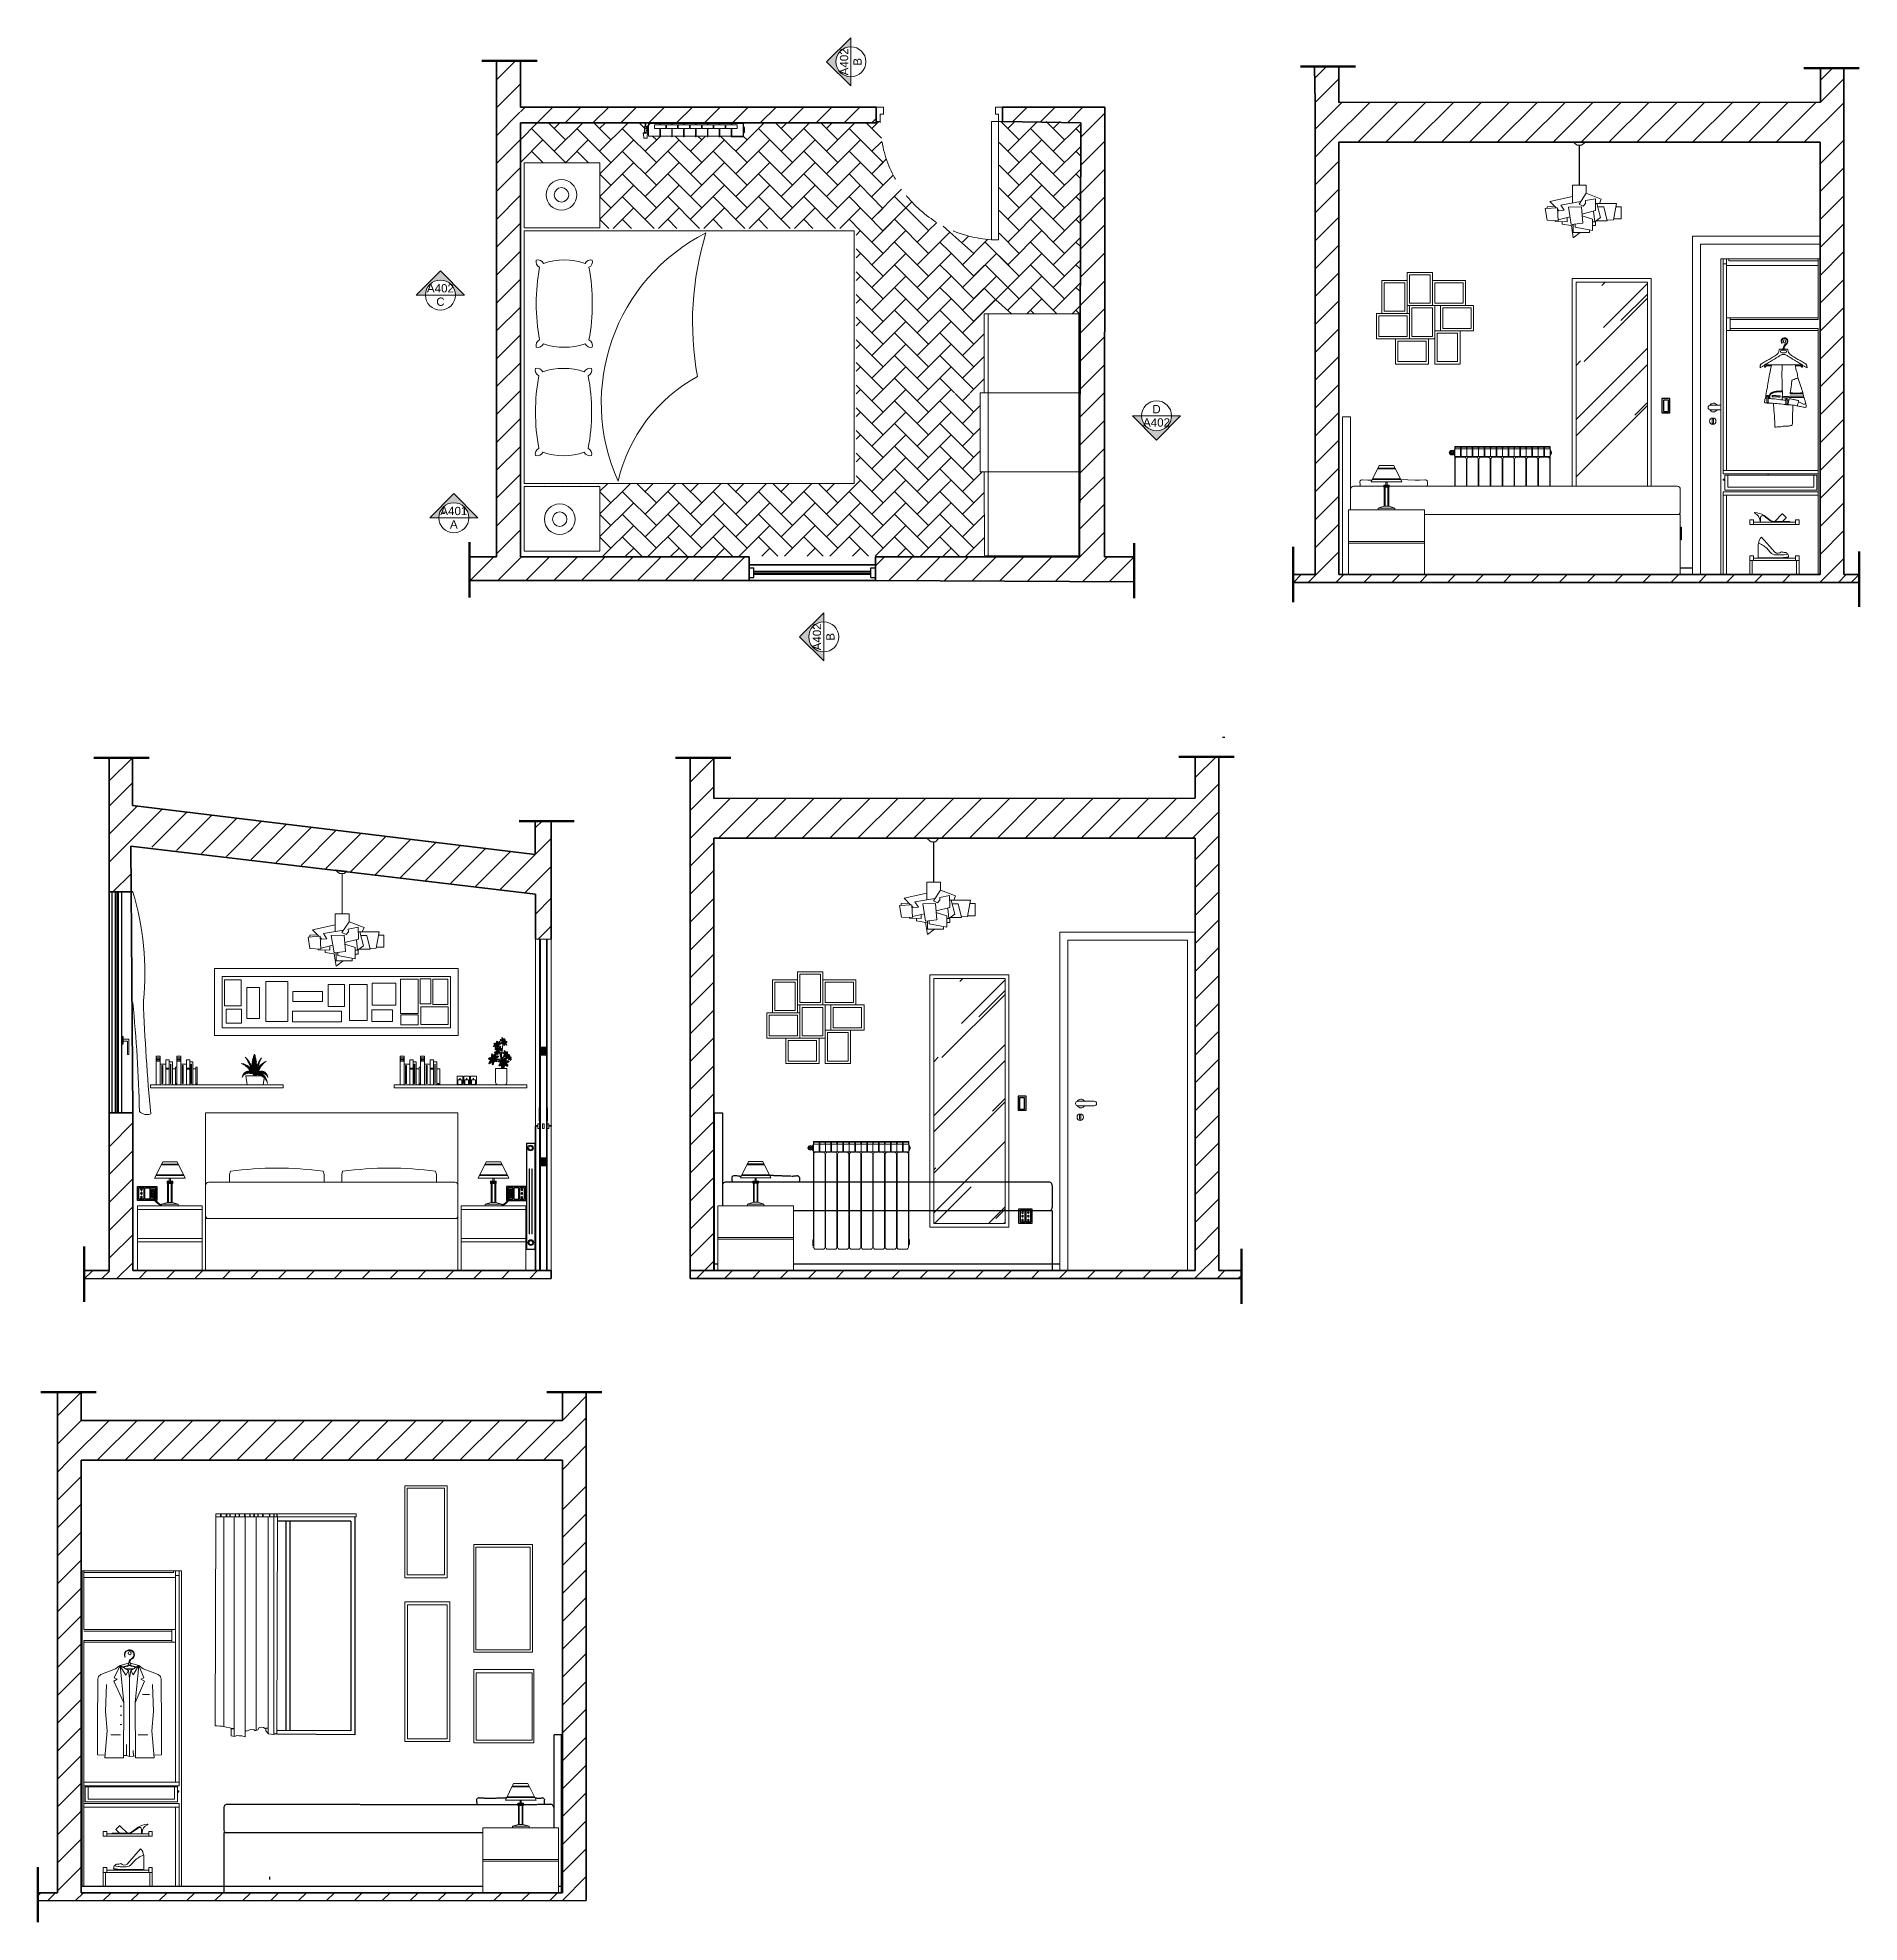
# Model space of a CAD drawing. Header units: millimetres. Extents: x 3179 to 4333, y 961 to 2155.
import ezdxf
from ezdxf.enums import TextEntityAlignment as Align

# ---------------------------------------------------------------- set-up
doc = ezdxf.new("R2010")
doc.units = ezdxf.units.MM
doc.linetypes.add('ACAD_ISO10W100', pattern=[18, 12, -3, 0, -3])
doc.linetypes.add('HIDDEN', pattern=[0.375, 0.25, -0.125])
for name, color, linetype, lineweight in [('A-FURN', 8, 'Continuous', 18), ('A-GLAZ-FULL', 4, 'Continuous', 25), ('A-LINE-GRPH', 1, 'Continuous', 13), ('A-PRSP-1', 7, 'Continuous', 40), ('A-SECT-MCUT', 7, 'Continuous', 35), ('A-WALL-FULL', 7, 'Continuous', 35), ('A-WALL-FULL-EXT', 3, 'Continuous', 35), ('A-WALL-FULL-EXTR', 3, 'Continuous', 35), ('A-WALL-FULL-INTR', 175, 'Continuous', 35), ('linee guida', 1, 'Continuous', 18), ('Pavimento', 9, 'Continuous', 5), ('QUOTE', 5, 'Continuous', 13)]:
    doc.layers.add(name, color=color, linetype=linetype, lineweight=lineweight)
for name, color, linetype in [('A-FURN2', 2, 'Continuous'), ('arredo', 253, 'Continuous'), ('TRATTEGGIO', 249, 'ACAD_ISO10W100')]:
    doc.layers.add(name, color=color, linetype=linetype)
doc.styles.get("Standard").update_dxf_attribs({"font": 'Arial.ttf'})

# ---------------------------------------------------------------- blocks, each defined once
blk = doc.blocks.new('DOOR-75')
for points in [[(-0.0700000000000216, 0.8400000000000318), (-0.0700000000000216, 0.09000000000003183), (-0.02500000000003411, 0.09000000000003183), (-0.02500000000003411, 0.8400000000000318), (-0.0700000000000216, 0.8400000000000318)], [(-0.7750000000000057, 0.09000000000000341), (-0.8000000000000114, 0.09000000000000341), (-0.8000000000000114, 0), (-0.7550000000000239, 0), (-0.7549999999999955, 0.04499999999998749), (-0.7750000000000057, 0.04499999999998749), (-0.7750000000000057, 0.09000000000000341)], [(-0.02500000000000568, 0.09000000000000341), (0, 0.09000000000000341), (0, 0), (-0.04499999999998749, 0), (-0.04500000000001592, 0.04499999999998749), (-0.02500000000000568, 0.04499999999998749), (-0.02500000000000568, 0.09000000000000341)]]:
    blk.add_lwpolyline(points)
at = {"linetype": 'HIDDEN'}
blk.add_arc((-0.02251399347244387, 0.08901315386418673), 0.7524866536258306, 93.61807986236246, 179.9248596177137, dxfattribs=at)
blk = doc.blocks.new('cruccia 4521')
at = {"layer": 'A-FURN'}
for p, q in [((5.607885916665789, 81.31772968374729), (5.578888365256677, 81.31772968374729)), ((5.607885916665789, 81.29405272975607), (5.578888365256677, 81.29405272975607)), ((5.591150696146145, 81.28161795405185), (5.592665749731224, 81.28161795405185)), ((5.594180803316301, 81.28161795405185), (5.592665749731224, 81.28161795405185)), ((5.445376206853335, 81.19307556611128), (5.490288242329157, 81.19307556611128)), ((5.488484118025558, 81.18439954204759), (5.448133729780102, 81.18439954204759)), ((5.721257201533184, 81.19307556611128), (5.690585841867992, 81.19307556611128)), ((5.692915168261204, 81.18439954204759), (5.737197769682345, 81.18439954204759)), ((5.739955292609112, 81.19307556611128), (5.721257201533184, 81.19307556611128))]:
    blk.add_line(p, q, dxfattribs=at)
for points in [[(5.570460034051606, 81.3270203851016), (5.592665749731224, 81.3270203851016)], [(5.61487146541084, 81.3270203851016), (5.592665749731224, 81.3270203851016)]]:
    blk.add_lwpolyline(points, dxfattribs=at)
for centre, radius, start, end in [((5.601023258622763, 81.39207309344309), 0.02956518949613951, 300.5941428090781, 207.8431561159877), ((5.57753353614267, 81.37966574760387), 0.002999999999998234, 207.8431561159922, 27.84315611598431), ((5.601023258622763, 81.39207309344309), 0.02356518949613928, 300.0418713811725, 207.8431561159865), ((5.579705783906381, 81.30589120675167), 0.01186666384560927, 93.94986802180303, 266.0501319781896), ((5.607068498016083, 81.30589120675167), 0.01186666384560927, 273.9498680218105, 86.05013197819706), ((5.43707459762103, 81.18089007780864), 0.0005525159079707207, 185.6952696341801, 22.61198958040293), ((5.748256901841417, 81.18089007780864), 0.0005525159079707207, 157.3880104195971, 354.30473036582)]:
    blk.add_arc(centre, radius, start, end, dxfattribs=at)
blk.add_open_spline([(5.59069914837922, 81.33313597734772), (5.590908279472628, 81.33505064631387), (5.591778598313756, 81.341467799453), (5.594410252001382, 81.35052718589772), (5.599186596958904, 81.35985579137707), (5.605362674408655, 81.36643814711441), (5.61031029372919, 81.36991132981929), (5.612820764298752, 81.37167365678876)], degree=3, knots=[0.008264494687568276, 0.008264494687568276, 0.008264494687568276, 0.008264494687568276, 0.0140429687195306, 0.02770539459408546, 0.03632231631211625, 0.04524676422489712, 0.05443970487968832, 0.05443970487968832, 0.05443970487968832, 0.05443970487968832], dxfattribs=at)
blk.add_open_spline([(5.59689560508322, 81.33306126955522), (5.598935450235486, 81.34702669692106), (5.603847683083762, 81.35804384789033), (5.616268096288763, 81.36676286233667)], degree=3, dxfattribs=at)
for points in [[(5.393993086964799, 81.16907365239676), (5.409515208599921, 81.17631126105836), (5.419074137405237, 81.18245033847441), (5.438533880337832, 81.19575199352127), (5.471989801151071, 81.21587441816979), (5.510157535313739, 81.23839591193078), (5.537119615036391, 81.25575469361216), (5.55491613207741, 81.26760222163085), (5.568322260772532, 81.275616754171), (5.576263504395059, 81.27908357256766), (5.585392106501296, 81.28141498549421), (5.591150696146145, 81.28161795405187)], [(5.393993086964799, 81.16907365239676), (5.394509875009713, 81.18087693134602), (5.396134160295248, 81.18817706586657), (5.399110806633135, 81.19493691283641), (5.401817508768754, 81.19953336508543), (5.405606627754547, 81.20277797619862), (5.42346914582297, 81.21332272183236)], [(5.42346914582297, 81.21332272183236), (5.462442092520519, 81.23495346258686), (5.496288079405883, 81.25475812761361), (5.515503618537024, 81.26611410618698), (5.532013115542818, 81.27692947656428), (5.540131901929125, 81.28422993173028), (5.54637295908459, 81.29241119989437), (5.552326911770639, 81.3053896443471), (5.556116030756342, 81.31620501472436), (5.558010260244147, 81.32215330810912), (5.562882456090297, 81.32620915216198), (5.570460034051606, 81.3270203851016)], [(5.599531695531927, 81.3270203851016), (5.598471102457119, 81.3307240141873), (5.597940062165805, 81.33257835803781), (5.595289323232493, 81.33310806732948), (5.591310239816793, 81.33310806732948), (5.588994190142768, 81.33288982421075), (5.588101685451414, 81.33218956731625), (5.587091667642487, 81.3293480708158), (5.586539802241693, 81.3270203851016)], [(5.791338412497648, 81.16907365239676), (5.775816290862525, 81.17631126105836), (5.766257362057211, 81.18245033847441), (5.746797619124616, 81.19575199352127), (5.713341698311377, 81.21587441816979), (5.675173964148708, 81.23839591193078), (5.648211884426056, 81.25575469361216), (5.630415367385036, 81.26760222163085), (5.617009238689916, 81.275616754171), (5.609067995067387, 81.27908357256766), (5.59993939296115, 81.28141498549421), (5.594180803316301, 81.28161795405187)], [(5.761862353639478, 81.21332272183236), (5.722889406941928, 81.23495346258686), (5.689043420056563, 81.25475812761361), (5.669827880925424, 81.26611410618698), (5.653318383919628, 81.27692947656428), (5.645199597533322, 81.28422993173028), (5.638958540377856, 81.29241119989437), (5.633004587691807, 81.3053896443471), (5.629215468706104, 81.31620501472436), (5.627321239218301, 81.32215330810912), (5.622449043372151, 81.32620915216198), (5.61487146541084, 81.3270203851016)], [(5.791338412497648, 81.16907365239676), (5.790821624452733, 81.18087693134602), (5.789197339167199, 81.18817706586657), (5.786220692829311, 81.19493691283641), (5.783513990693693, 81.19953336508543), (5.7797248717079, 81.20277797619862), (5.761862353639478, 81.21332272183236)], [(5.448133729780102, 81.18439954204759), (5.445314825897834, 81.18314645970442), (5.443322254879155, 81.17933174101552), (5.440832036113625, 81.1758485697019), (5.436349246329327, 81.174853286285), (5.432199101723415, 81.17535092799342), (5.432032779134311, 81.17684385311877), (5.43286307205955, 81.17883409930704), (5.434357335321013, 81.18181962891222), (5.436017261161305, 81.182648817996), (5.437345201833574, 81.18181962891222), (5.437584641509772, 81.18110251382282)], [(5.436134545135006, 81.19416370603236), (5.434191012731818, 81.19077621772777), (5.435518953404087, 81.18795646181027), (5.437843509590789, 81.18546857391352), (5.440565391962731, 81.18274597356152), (5.441614808299158, 81.18134763883828), (5.441614808299158, 81.1802991282799), (5.441265002853624, 81.17925061772154), (5.439632797444879, 81.17785260364369), (5.436600050233621, 81.17680377243992), (5.434851023006304, 81.17680377243992), (5.434151412115322, 81.17773588870693), (5.434734201187731, 81.17960012124097), (5.435550633897196, 81.18111485025557), (5.436343966247127, 81.1812831891067), (5.436524809062369, 81.18083524743999)], [(5.443933935249436, 81.19922417664688), (5.442548062827197, 81.19749726660051), (5.442103215902251, 81.19489458763958), (5.442788306567183, 81.1938489628901), (5.445376206853402, 81.19307556611128)], [(5.737197769682345, 81.18439954204759), (5.740016673564613, 81.18314645970442), (5.742009244583292, 81.17933174101552), (5.744499463348822, 81.1758485697019), (5.748982253133121, 81.174853286285), (5.753132397739032, 81.17535092799342), (5.753298720328136, 81.17684385311877), (5.752468427402897, 81.17883409930704), (5.750974164141435, 81.18181962891222), (5.749314238301143, 81.182648817996), (5.747986297628874, 81.18181962891222), (5.747746857952675, 81.18110251382282)], [(5.741397564213012, 81.19922417664688), (5.742783436635251, 81.19749726660051), (5.743228283560197, 81.19489458763958), (5.742543192895265, 81.1938489628901), (5.739955292609044, 81.19307556611128)], [(5.749196954327441, 81.19416370603236), (5.751140486730629, 81.19077621772777), (5.749812546058359, 81.18795646181027), (5.747487989871658, 81.18546857391352), (5.744766107499715, 81.18274597356152), (5.743716691163288, 81.18134763883828), (5.743716691163288, 81.1802991282799), (5.744066496608824, 81.17925061772154), (5.745698702017568, 81.17785260364369), (5.748731449228825, 81.17680377243992), (5.750480476456143, 81.17680377243992), (5.751180087347124, 81.17773588870693), (5.750597298274717, 81.17960012124097), (5.749780865565252, 81.18111485025557), (5.74898753321532, 81.1812831891067), (5.748806690400078, 81.18083524743999)]]:
    blk.add_spline(points, degree=3, dxfattribs=at)
blk = doc.blocks.new('pantalone donna 6472')
at = {"layer": 'A-FURN'}
for centre in [(5.47087078965007, 80.91493553124202), (5.577806617402234, 80.97006829260263)]:
    blk.add_circle(centre, 0.005817101050619981, dxfattribs=at)
for points in [[(5.490102077302009, 81.19258857583964), (5.485041182697555, 81.16657709545917), (5.478480740302103, 81.13053023242875), (5.465931926341459, 81.06269737361323), (5.4560217336523, 81.00253355261843), (5.443824841448264, 80.93703887702046), (5.43966006444012, 80.9137960062403), (5.435523795945135, 80.9020287614124), (5.43251456400282, 80.88399117214698), (5.431762256017238, 80.87760279516193), (5.437780719901871, 80.87384498971304), (5.463734870262306, 80.87008718426412), (5.537083156668962, 80.86595358288163), (5.598395148828902, 80.8591894099628), (5.636761905809476, 80.8554316045139), (5.658020704056166, 80.85433545609618), (5.705532041767506, 80.84772640287477), (5.735000975036525, 80.84051641471434), (5.757854666212668, 80.83631063958363), (5.772889739280168, 80.83450814254353), (5.781309570254698, 80.83631063958363), (5.783715055241028, 80.84111719576494), (5.78191109988193, 80.86274700635761), (5.776498283520875, 80.88257431991033), (5.768679982173485, 80.9066074085937), (5.755448864465088, 80.95767779899022), (5.739812261770392, 81.00934881654871), (5.728385732943599, 81.04479766852329), (5.717550597383766, 81.0780863863775), (5.712137781022711, 81.10091791295989), (5.707326494288881, 81.12735427973386), (5.697703920821138, 81.15559314354803), (5.694696906207667, 81.17542045710074), (5.691994932684719, 81.18927904784985), (5.690807711493162, 81.19283664424474), (5.688433902632609, 81.19431905302027), (5.677453690417015, 81.19491198575271), (5.639172458975875, 81.19342957697724), (5.576738181682081, 81.19314088198473), (5.531334573375379, 81.19462313687157), (5.505825789342409, 81.19458220250696), (5.497980563288194, 81.19446755550834), (5.493589301981252, 81.19435352406408), (5.491457498721062, 81.19404928632414), (5.490543959255647, 81.19349144018985), (5.490102077302009, 81.19258857583964)], [(5.581864581635876, 80.97423621665568), (5.581520643141537, 80.99583893734169), (5.581798442763975, 81.03583381211676), (5.579358747561948, 81.08331844450667), (5.579358747561948, 81.12087187682114), (5.580335005756266, 81.17890895751921), (5.580596616512552, 81.19305890540434)], [(5.66240246252539, 81.06026193280755), (5.661438874781362, 81.04221310967513), (5.656135024292733, 81.00116702195028), (5.650353814589685, 80.96867914031193), (5.64794484522957, 80.9544807635588), (5.647463051357559, 80.95038963542666), (5.647704106674191, 80.9484644891814), (5.648431073759187, 80.94809407934815)], [(5.715850791939105, 81.08420755223977), (5.69120049545196, 81.07435320310283), (5.671311056119644, 81.06613108969407), (5.663366050269462, 81.06218707905286), (5.66240246252539, 81.06026193280755)], [(5.452971639507839, 80.93287080459402), (5.452536092779343, 80.92351837950085), (5.452536092779343, 80.91547108352896), (5.452318477795751, 80.90633625690039), (5.452536092779343, 80.89219897391693), (5.45275402452424, 80.8813241290152), (5.452686237615219, 80.87326067474156), (5.45281698588997, 80.87175514267717)], [(5.452795688677988, 80.92996491531561), (5.453068251691266, 80.92921995171433), (5.454030572390271, 80.92900635435312), (5.455563063352073, 80.92897065220056), (5.457701518598621, 80.92893510393648), (5.460338872825123, 80.92879275699191), (5.462049383613356, 80.92872150657533), (5.46354639731434, 80.92872150657533), (5.463950267917142, 80.9290040460243), (5.464273043989638, 80.92939011435959)], [(5.452971639507839, 80.93287080459402), (5.453233917828713, 80.93347558674782), (5.453983058201719, 80.93380829387667), (5.455148422866521, 80.93380829387667), (5.458477583678497, 80.93372504015022), (5.461182724813976, 80.93360039039322), (5.462639509835323, 80.93351729055534), (5.463636674272633, 80.9334109535405), (5.464108965306923, 80.93326737548719), (5.464416857248806, 80.93291851005651), (5.464478625693936, 80.93259026569666), (5.46443464331468, 80.93215955766452)], [(5.577218967902353, 80.96428095014703), (5.558651747425087, 80.96480884230465), (5.540850081538193, 80.96413434862015), (5.527904048961193, 80.96285599611335), (5.518220023809579, 80.96131787966867), (5.509053586552098, 80.95921837765229), (5.502231499358285, 80.95719920547923), (5.496384086552509, 80.95437888931309), (5.490334263303439, 80.95077343356704), (5.485826117092636, 80.94693345161181), (5.48272090648944, 80.94308669855862), (5.480485205536943, 80.93874350091811), (5.4788646549457, 80.93349882392471), (5.477498146882637, 80.92580516392977), (5.476877294818752, 80.91885617081584), (5.476615966781654, 80.9161251100312)], [(5.496487373376755, 80.92857083475496), (5.496627675959199, 80.93031502291186), (5.496885836383727, 80.93242114213764), (5.497273235401109, 80.93401158070246), (5.497961557612761, 80.93491413727548), (5.499467440628945, 80.93517205455025), (5.50101608641483, 80.93517205455025), (5.504415251464585, 80.93500016099662), (5.507340858435019, 80.93474224372187), (5.509971596504136, 80.93452347358615)], [(5.580691136496319, 80.89735358582566), (5.58132393440088, 80.91378477237338), (5.582244125852699, 80.92849744479014), (5.58316463406578, 80.93922547997812), (5.582896970803573, 80.95701376972976), (5.582879906503222, 80.967222172027)], [(5.58152771513693, 80.91806881140141), (5.594528760924972, 80.91605616794342), (5.618498402009773, 80.91554110283685), (5.636797699831509, 80.91657107916137), (5.656643742871617, 80.91785851109495), (5.682932709880803, 80.91863103181053), (5.701232324463837, 80.91888848741954), (5.727263764571014, 80.91837357620153), (5.745047691827495, 80.91863103181053), (5.757335811273554, 80.91841712667214), (5.765242798891575, 80.9185473164339)], [(5.621510484803363, 80.91120113685673), (5.617507572797616, 80.911429661411), (5.615677959776678, 80.911429661411), (5.613390309978025, 80.91097261230242), (5.61236115265378, 80.9093729404223), (5.612132451026134, 80.9053739915549), (5.612246801839935, 80.89897545792293), (5.612246801839935, 80.89017764730362), (5.611950946825826, 80.8803824847406), (5.611219545083231, 80.87197909057431), (5.610629102100048, 80.86534341462712), (5.610362705882829, 80.86219762409578), (5.610299353631413, 80.85998132064051), (5.6103398990723, 80.85872835975087), (5.610677944871553, 80.85776904309292)], [(5.61210038866695, 80.90592537036964), (5.612584469340002, 80.90544124086809), (5.613445743198011, 80.90513146313894), (5.61575366571713, 80.90492509854145), (5.618682123538885, 80.90485615645368), (5.620990046058, 80.90482183929836), (5.622333747310535, 80.90482183929836), (5.623470603462228, 80.90492509854145), (5.624093356093653, 80.90520825354474), (5.624401471554497, 80.90551193361074)], [(5.621510484803363, 80.91120113685673), (5.623394897521771, 80.91032951188997), (5.624359435549619, 80.90454222373258), (5.624246035019543, 80.89786607508654), (5.624132951250773, 80.88983216742189), (5.623566265361844, 80.87790380124154), (5.623113296764244, 80.86930419912457), (5.622886812465404, 80.86432528772389), (5.622740152003399, 80.86076430578007), (5.622460768574629, 80.85814004367602), (5.622228899334455, 80.8571822410996), (5.621735715514373, 80.85662288567106)], [(5.631925322454978, 80.85575757309057), (5.631372213020195, 80.85684661008747), (5.631611051008032, 80.86050423406512), (5.632963938337029, 80.86893286595993), (5.635960499829053, 80.88400733044887), (5.638198734871611, 80.89843961785684), (5.638809133814001, 80.90331819389762), (5.63962289348346, 80.90596061485516), (5.642064489253072, 80.90636718850669), (5.651220790150322, 80.90514762144075), (5.672991791349735, 80.90087890587716), (5.686827606297899, 80.89823633103104), (5.700866781973166, 80.89559391007354), (5.712464361878774, 80.89356119570462), (5.717935145549876, 80.89234224419312), (5.71955347881232, 80.89154002297985), (5.7198547187678, 80.88973475594513), (5.71925223885684, 80.88502053291718), (5.716140059505984, 80.87308478008455), (5.713821050342855, 80.86399211892927), (5.710467182152851, 80.8531809839033), (5.708904282110393, 80.84922573939512), (5.7078472497955, 80.84822515579097), (5.706105635541163, 80.84759572988364)], [(5.648594715221747, 80.95618414730627), (5.648342380607228, 80.95619908354088), (5.648226762748398, 80.95622185905204), (5.648188751397522, 80.95625940786769)], [(5.648431073759187, 80.94809407934815), (5.682500647526148, 80.9474846805367), (5.729033826475576, 80.9474846805367), (5.749595116434201, 80.94775490889863), (5.754423508275921, 80.94783739318216), (5.757865279708462, 80.94818469665368)], [(5.452611183686174, 80.87519654687816), (5.452969738940294, 80.87566980059852), (5.455729996534544, 80.87598142499074), (5.457574180573272, 80.8758949396039), (5.460150399877157, 80.87576628874365), (5.462468775517727, 80.8756374839949), (5.463547347598115, 80.87549267483284), (5.463927461106622, 80.87523998977017), (5.464107821536628, 80.87502845189906)], [(5.45281698588997, 80.87175514267717), (5.45291874037791, 80.87121149429369), (5.45303277443045, 80.87088263437947), (5.453131557897133, 80.87071918015764)], [(5.464342663882966, 80.87198787314931), (5.464445049000711, 80.87102390410402), (5.464428260654073, 80.8704663657469), (5.464270914143142, 80.87006556756285)], [(5.610351589091032, 80.8619258442449), (5.61103392298658, 80.86257357391813), (5.613525567034809, 80.86253987231719), (5.616303246498167, 80.862270875064), (5.619582992554007, 80.86197787119099), (5.621574470577298, 80.8617351888866), (5.622388230246751, 80.86135631518107), (5.622740851658183, 80.86077321633266)]]:
    blk.add_spline(points, degree=3, dxfattribs=at)
for points, knots in [([(5.439064362954279, 80.91207524018705), (5.441268650416329, 80.91213166983916), (5.445748982324635, 80.91224636611868), (5.450199364280235, 80.91184280716917), (5.452456589737801, 80.9115707778486)], [0, 0, 0, 0, 0.01743960895378662, 0.03544693594148163, 0.03544693594148163, 0.03544693594148163, 0.03544693594148163]), ([(5.46443464331468, 80.93215955766452), (5.463552218098553, 80.91793771263029), (5.463554206569623, 80.90500066196695), (5.464244420269668, 80.88641393183903), (5.464232571473628, 80.88121206560821), (5.464064655994682, 80.87532046406122), (5.464086452982843, 80.87433112380384), (5.464342663882966, 80.87198787314931)], [0, 0, 0, 0, 0.1127994998595596, 0.1127994998595596, 0.1454513651918945, 0.1454513651918945, 0.1641048577646431, 0.1641048577646431, 0.1641048577646431, 0.1641048577646431]), ([(5.463723870268786, 80.9099620394648), (5.475993925920597, 80.90826980754277), (5.510305177505566, 80.90645936270911), (5.557406172451054, 80.89968627056082), (5.594652746891895, 80.8958124936779), (5.61005218356805, 80.89529401901586), (5.612253129140375, 80.89523741948287)], [0.06543813038012655, 0.06543813038012655, 0.06543813038012655, 0.06543813038012655, 0.1633515404227373, 0.3374719230935713, 0.4421214015799688, 0.4595654046918371, 0.4595654046918371, 0.4595654046918371, 0.4595654046918371]), ([(5.572067432547992, 80.97101719820482), (5.553422745915833, 80.97165713822577), (5.534127295197556, 80.97138773345502), (5.505149931050652, 80.96523173189426), (5.495059818197984, 80.96246627285677), (5.478928752632831, 80.95042811117895), (5.474066157657075, 80.94181183745894), (5.471270391623158, 80.92962799449579), (5.470859245700725, 80.92510608128468), (5.470477049322192, 80.92073929150477)], [0.01429023022931575, 0.01429023022931575, 0.01429023022931575, 0.01429023022931575, 0.1609663026805933, 0.1609663026805933, 0.2380578689498942, 0.2380578689498942, 0.2936446672613511, 0.2936446672613511, 0.3276008694491687, 0.3276008694491687, 0.3276008694491687, 0.3276008694491687]), ([(5.496487373428725, 80.9285708351826), (5.496407489626139, 80.92791343261844), (5.496450063051843, 80.92667434191443), (5.498039924330006, 80.92451632516678), (5.505283810831556, 80.92414470605709), (5.514775561900065, 80.92360286433612), (5.526184737410317, 80.92283407970021), (5.538319159094098, 80.9225188731169), (5.549928068398134, 80.92132159692325), (5.55657316005608, 80.9218546899678), (5.562024683564858, 80.92090154476755), (5.563337596701106, 80.92358901436313), (5.563367689020549, 80.92699949326712), (5.563411635257563, 80.92929458520766), (5.562129786027868, 80.9318188222013), (5.555653285365517, 80.93207766280754), (5.545549868309577, 80.93268152162983), (5.534065055411436, 80.93302653984581), (5.524911605365511, 80.93337171195041), (5.517053708861007, 80.9338030616647), (5.509982671391886, 80.9345217608016), (5.509971596498738, 80.93452347358699)], [0.3978799768669681, 0.3978799768669681, 0.3978799768669681, 0.3978799768669681, 0.4030485141102435, 0.4078716804341443, 0.4172428088595082, 0.4457544849632546, 0.4858859331549031, 0.5177548630092028, 0.5492183301490975, 0.5699776259856985, 0.5772163724959095, 0.5843372972833742, 0.5934984002943986, 0.5988023250719345, 0.6022130369867151, 0.6124512959140301, 0.6278955161717076, 0.6598081765157442, 0.7038225492196349, 0.7403401823476609, 0.7404284070553462, 0.7404284070553462, 0.7404284070553462, 0.7404284070553462]), ([(5.582251182627014, 80.92857483651203), (5.595352574630895, 80.9261928941976), (5.605688689745484, 80.9254869286575), (5.629380467776545, 80.92635512328403), (5.641375807049296, 80.92744286031942), (5.672274144388388, 80.92915554394527), (5.690521622370304, 80.92964100886594), (5.7271610815798, 80.92867808243415), (5.744855961376675, 80.92848960908962), (5.762532330812122, 80.92889247645006), (5.762554188726052, 80.92889297621201), (5.762576053391661, 80.92889347767758)], [0, 0, 0, 0, 0.0964915154753146, 0.0964915154753146, 0.1929830309506292, 0.1929830309506292, 0.3360424291942368, 0.3360424291942368, 0.4791018274378444, 0.4791018274378444, 0.4792788933908658, 0.4792788933908658, 0.4792788933908658, 0.4792788933908658]), ([(5.648594715221747, 80.95618414730627), (5.673280387759299, 80.95568481904613), (5.697888716902489, 80.95520691191041), (5.732068344013117, 80.95559339426872), (5.742812127466187, 80.95579234293022), (5.753162181803984, 80.95585299797354), (5.754348141117238, 80.95593522959585), (5.755862165391, 80.95609986440134)], [0, 0, 0, 0, 0.1955650294845423, 0.1955650294845423, 0.2725680775472396, 0.2725680775472396, 0.286036085635653, 0.286036085635653, 0.286036085635653, 0.286036085635653]), ([(5.507260534317288, 80.86806421663074), (5.514915127047444, 80.77804510987447), (5.516301379989474, 80.75468235872745), (5.517521928602206, 80.71747469162585), (5.522050348395866, 80.69193796480072), (5.516661691205014, 80.67095939334014), (5.52637392747726, 80.66498442073525), (5.544411974552059, 80.67129271034075), (5.566883086634788, 80.66871375737243), (5.588617981584671, 80.67503230849174), (5.604893357751379, 80.67400006618048), (5.619446178991129, 80.67689572191699), (5.633776419034705, 80.67487556109154), (5.647442822816353, 80.67948454510012), (5.657524224084105, 80.68131936206835), (5.667116316908102, 80.68424877649925), (5.667310278118523, 80.70988773024268), (5.667365270562029, 80.73669238131424), (5.669155840860037, 80.77316739141581), (5.670285174151994, 80.79424821613117), (5.670119982327966, 80.80542968520624), (5.671079962167608, 80.85327202438644)], [0, 0, 0, 0, 0.05113544561837789, 0.1008707179421942, 0.156260391329258, 0.1725212413674087, 0.175966398797418, 0.2027448760926474, 0.2458503320713474, 0.2739757932777902, 0.297889580691675, 0.3151990021376807, 0.3371820115546799, 0.3587443310256785, 0.3754350834688428, 0.3827135142641437, 0.3984620562216134, 0.4681728663658421, 0.5111838665651346, 0.5520353407310802, 0.5591946384505642, 0.5591946384505642, 0.5591946384505642, 0.5591946384505642]), ([(5.718029077383261, 80.87995149376542), (5.723377776349028, 80.87819638073566), (5.736545810735751, 80.87379964345381), (5.752030114092672, 80.86382214177812), (5.766930429522758, 80.86183756195959), (5.775844171524969, 80.86289612440014), (5.780610278029443, 80.8677639584457)], [0.002384330261186843, 0.002384330261186843, 0.002384330261186843, 0.002384330261186843, 0.04689859768903965, 0.1121970805503239, 0.1456227277269548, 0.1627667671535532, 0.1627667671535532, 0.1627667671535532, 0.1627667671535532])]:
    blk.add_open_spline(points, degree=3, knots=knots, dxfattribs=at)
blk.add_open_spline([(5.624236894801901, 80.89507487967535), (5.628735265046516, 80.89505832411463), (5.633235322191884, 80.89508035482504), (5.637735379337244, 80.89510238553532)], degree=3, dxfattribs=at)
blk = doc.blocks.new('SYMBOL')
at = {"layer": 'A-PRSP-1', "linetype": 'Continuous', "lineweight": 20}
h = blk.add_hatch(color=256, dxfattribs=at)
h.dxf.hatch_style = 1
h.paths.add_polyline_path([(11.20626675245028, 4.948124520396013), (11.31599029133845, 4.948124520396013, -1), (11.67802506360115, 4.948124520396013), (11.78774860248933, 4.948124520396013), (11.4970076774698, 5.240535692728739)])
at = {"linetype": 'Continuous', "lineweight": 20}
blk.add_line((11.31599029133845, 4.948124520396013), (11.67802506360115, 4.948124520396013), dxfattribs=at)
at = {"layer": 'A-PRSP-1', "linetype": 'Continuous', "lineweight": 20}
for p, q in [((11.20626675245028, 4.948124520396013), (11.4970076774698, 5.240535692728739)), ((11.78774860248933, 4.948124520396013), (11.4970076774698, 5.240535692728739)), ((11.31599029133845, 4.948124520396013), (11.20626675245028, 4.948124520396013)), ((11.67802506360115, 4.948124520396013), (11.78774860248933, 4.948124520396013))]:
    blk.add_line(p, q, dxfattribs=at)
blk.add_circle((11.4970076774698, 4.948124520396013), 0.1810173861313495, dxfattribs=at)
at = {"linetype": 'Continuous', "lineweight": 20}
for tag, p in [('TAVOLA', (11.4970076774698, 5.079988089508514)), ('SEZIONE', (11.4970076774698, 4.918124520396013))]:
    blk.add_attdef(tag, text='', height=0.1, dxfattribs=at).set_placement(p, align=Align.TOP_CENTER)

msp = doc.modelspace()

# ---------------------------------------------------------------- hatches: boundary and pattern name
at = {"layer": 'A-FURN'}
h = msp.add_hatch(dxfattribs=at)
h.set_pattern_fill('AR-RROOF', color=256, scale=1.424818825458249, angle=44.99999999999999, style=0)
h.set_pattern_definition([(44.99999999999999, (-742009.2691942013, -295283.0463294712), (30.70857114896644, 81.88952306391042), [542.8559724995929, -72.38079633327905, 180.9519908331977, -36.19039816663953]), (44.99999999999999, (-741988.0290991565, -295236.2157584691), (-59.62580898090977, 8.444857065965781), [108.5711944999186, -11.94283139499104, 217.1423889998372, -27.14279862497965]), (44.99999999999999, (-742018.2258607863, -295248.4991869287), (115.9248560873483, 150.2160938703607), [289.5231853331162, -50.66655743329535, 144.7615926665581, -36.19039816663953])])
h.paths.add_polyline_path([(3746.323835374223, 1559.294135443741), (3791.523835374222, 1559.294135443741), (3791.523835374222, 1404.094135443742), (3746.323835374223, 1404.094135443742)])
at = {"layer": 'A-LINE-GRPH'}
for points in [[(3500.851035269172, 1515.679416534304), (3497.051035269125, 1515.679416534333), (3497.051035269125, 1510.679416534188), (3500.851035269172, 1510.679416534188)], [(3500.851035269172, 1445.679416534362), (3497.051035269125, 1445.679416534362), (3497.051035269125, 1440.67941653445), (3500.851035269172, 1440.679416534333)]]:
    msp.add_hatch(color=256, dxfattribs=at).paths.add_polyline_path(points)
at = {"layer": 'A-SECT-MCUT'}
h = msp.add_hatch(dxfattribs=at)
h.set_pattern_fill('ANSI31', color=1, scale=100)
h.set_pattern_definition([(45, (3369.470316070939, 1763.727550404926), (-8.838834764831844, 8.838834764831844), [])])
h.paths.add_polyline_path([(3709.876085723536, 2111.396131938684), (3484.376085723537, 2111.39613193915), (3484.376085723848, 2101.396131938917), (3709.876085724003, 2101.396131938917)])
at = {"layer": 'Pavimento'}
h = msp.add_hatch(dxfattribs=at)
h.set_pattern_fill('AR-HBONE', color=256, scale=0.1000000000000001)
h.set_pattern_definition([(45, (0, 0), (1.421085471520202e-15, 14.36840979371067), [30.48000000000005, -10.16000000000001]), (135, (7.18420000000001, 7.18420000000001), (1.421085471520202e-15, 14.36840979371067), [30.48000000000005, -10.16000000000001])])
h.paths.add_polyline_path([(3534.591200934694, 2101.396131938917), (3484.238363135772, 2101.396131938917), (3484.238363135772, 2076.205557519781), (3534.591200934694, 2076.205557519781)])

# ---------------------------------------------------------------- linework, layer by layer
at = {"color": 41, "linetype": 'Continuous'}
for p, q in [((3488.460296123703, 1871.011740332365), (3488.264255310532, 1871.207781145535)), ((3499.774004622688, 1871.011740332365), (3499.577963809517, 1871.207781145535)), ((3511.087713121673, 1871.011740332365), (3510.891672308502, 1871.207781145535)), ((3522.401421620657, 1871.011740332365), (3522.205380807487, 1871.207781145535)), ((3533.715130119642, 1871.011740332365), (3533.519089306471, 1871.207781145535)), ((3638.099359085407, 1817.396131938684), (3638.170892921827, 1817.467665775104)), ((3649.413067584392, 1817.396131938684), (3649.484601420811, 1817.467665775104)), ((3660.726776083377, 1817.396131938684), (3660.798309919796, 1817.467665775104)), ((3672.040484582361, 1817.396131938684), (3672.112018418781, 1817.467665775104)), ((3683.354193081346, 1817.396131938684), (3683.425726917766, 1817.467665775104)), ((3694.667901580331, 1817.396131938684), (3694.73943541675, 1817.467665775104)), ((3705.981610079316, 1817.396131938684), (3706.053143915735, 1817.467665775104)), ((3558.560253842006, 1811.396131938684), (3558.974933428934, 1811.810811525611))]:
    msp.add_line(p, q, dxfattribs=at)
for p, q in [((4248.728605803319, 1815.193904701239, 63.83076824759694), (4245.006029232572, 1815.203977623883, 63.83076824759694)), ((3607.042096226583, 1378.222196247873), (3607.042096226583, 1378.222196247873)), ((3493.915726072291, 1369.179418235597), (3503.915726072408, 1369.179418235597)), ((3206.089025755598, 984.0379646740655), (3206.089025755598, 984.0379646740655)), ((3451.902915358933, 980.0278917586556), (3448.180338788186, 980.0379646812994))]:
    msp.add_line(p, q)
at = {"color": 250}
for p, q in [((3929.193199915576, 1712.099512720038), (3930.693199915227, 1712.099512720038)), ((3325.74402666582, 988.4870649017455), (3325.74402666582, 989.9870649013963))]:
    msp.add_line(p, q, dxfattribs=at)
at = {"layer": 'A-FURN'}
for p, q in [((3562.201930908258, 2095.18364377615), (3565.078610410934, 2095.183643776149)), ((3562.201930908259, 2094.944853904522), (3562.201930908258, 2095.18364377615)), ((3562.201930908258, 2094.944853904523), (3565.078610410934, 2094.944853904522)), ((3562.533018125082, 2091.958919363784), (3562.533018125082, 2091.687470769172)), ((3563.391013163996, 2091.687470769172), (3562.533018125082, 2091.687470769172)), ((3563.112469386182, 2099.123543162199), (3563.112469386182, 2095.381056580653)), ((3563.112469386182, 2099.123543162199), (3564.168071933014, 2099.123543162199)), ((3563.112469386182, 2095.381056580653), (3564.168071933014, 2095.381056580653)), ((3563.363317886709, 2100.79098252832), (3563.363317886709, 2099.123543162199)), ((3563.917223432489, 2100.79098252832), (3563.363317886709, 2100.790982528321)), ((3563.363317886708, 2095.381056580653), (3563.363317886708, 2095.183643776149)), ((3563.391013163996, 2091.687470769172), (3564.747523194068, 2091.687470769172)), ((3563.917223432489, 2100.79098252832), (3563.917223432489, 2099.123543162199)), ((3563.917223432488, 2095.381056580653), (3563.917223432485, 2095.183643776149)), ((3564.168071933014, 2099.123543162199), (3564.168071933014, 2095.381056580655)), ((3564.168071933014, 2097.877491467329), (3564.985116113817, 2097.877491467329)), ((3564.168071933014, 2096.627108275523), (3564.985116113816, 2096.627108275526)), ((3565.180647071516, 2098.45584023522), (3564.985116113817, 2098.45584023522)), ((3564.985116113817, 2098.45584023522), (3564.985116113816, 2096.048759507633)), ((3565.180647071516, 2096.048759507633), (3564.985116113816, 2096.048759507633)), ((3565.078610410934, 2094.944853904522), (3565.078610410934, 2095.183643776149)), ((3565.56626351221, 2098.826993413628), (3565.180647071516, 2098.826993413627)), ((3565.180647071516, 2098.826993413627), (3565.180647071516, 2095.053814156958)), ((3565.566263512209, 2095.053814156958), (3565.180647071516, 2095.053814156958)), ((3572.748065818743, 2100.119863961402), (3569.382031170866, 2100.119863961402)), ((3569.382031170866, 2100.119863961402), (3569.382031170866, 2097.905367482535)), ((3569.382031170866, 2097.905367482535), (3572.748065818743, 2097.905367482535)), ((3572.748065818743, 2101.396131938919), (3572.748065818743, 2100.119863961402)), ((3572.748065818743, 2097.905367482535), (3572.748065818743, 2092.538146023455)), ((3572.748065818743, 2092.538146023455), (3573.102385255362, 2092.538146023455)), ((3573.102385255363, 2100.119863961402), (3573.102385255363, 2101.396131938919)), ((3576.468419903238, 2100.119863961401), (3573.102385255363, 2100.119863961402)), ((3573.102385255362, 2092.538146023455), (3573.102385255363, 2097.905367482537)), ((3573.102385255363, 2097.905367482537), (3576.468419903238, 2097.905367482536)), ((3576.468419903238, 2097.905367482536), (3576.468419903238, 2100.119863961401)), ((3580.2841875619, 2100.119863961401), (3576.918152914021, 2100.119863961401)), ((3576.918152914021, 2100.119863961401), (3576.918152914021, 2097.905367482535)), ((3576.918152914021, 2097.905367482535), (3580.2841875619, 2097.905367482535)), ((3580.2841875619, 2101.396131938918), (3580.2841875619, 2100.119863961401)), ((3580.2841875619, 2097.905367482535), (3580.284187561899, 2092.538146023455)), ((3580.284187561899, 2092.538146023455), (3580.638506998519, 2092.538146023455)), ((3580.638506998519, 2100.119863961401), (3580.638506998519, 2101.396131938918)), ((3584.004541646395, 2100.119863961401), (3580.638506998519, 2100.119863961401)), ((3580.638506998519, 2092.538146023455), (3580.638506998519, 2097.905367482536)), ((3580.638506998519, 2097.905367482536), (3584.004541646395, 2097.905367482536)), ((3584.004541646395, 2097.905367482536), (3584.004541646395, 2100.119863961401)), ((3587.820309305056, 2100.119863961401), (3584.454274657181, 2100.119863961401)), ((3584.454274657181, 2100.119863961401), (3584.454274657181, 2097.905367482534)), ((3584.454274657181, 2097.905367482534), (3587.820309305056, 2097.905367482534)), ((3587.820309305056, 2101.396131938918), (3587.820309305056, 2100.119863961401)), ((3587.820309305056, 2097.905367482534), (3587.820309305056, 2092.538146023454)), ((3587.820309305056, 2092.538146023454), (3588.174628741673, 2092.538146023454)), ((3588.174628741674, 2100.1198639614), (3588.174628741674, 2101.396131938917)), ((3591.540663389549, 2100.1198639614), (3588.174628741674, 2100.1198639614)), ((3588.174628741673, 2092.538146023454), (3588.17462874167, 2097.905367482535)), ((3588.17462874167, 2097.905367482535), (3591.540663389549, 2097.905367482535)), ((3591.540663389549, 2097.905367482535), (3591.540663389549, 2100.1198639614)), ((3595.356431048209, 2100.1198639614), (3591.990396400335, 2100.1198639614)), ((3591.990396400335, 2100.1198639614), (3591.990396400335, 2097.905367482534)), ((3591.990396400335, 2097.905367482534), (3595.356431048209, 2097.905367482533)), ((3595.356431048209, 2101.396131938917), (3595.356431048209, 2100.1198639614)), ((3595.356431048209, 2097.905367482533), (3595.356431048208, 2092.538146023453)), ((3595.356431048208, 2092.538146023453), (3595.710750484826, 2092.538146023453)), ((3595.710750484826, 2100.1198639614), (3595.710750484826, 2101.396131938917)), ((3599.076785132704, 2100.1198639614), (3595.710750484826, 2100.1198639614)), ((3595.710750484826, 2092.538146023453), (3595.710750484826, 2097.905367482535)), ((3595.710750484826, 2097.905367482535), (3599.076785132704, 2097.905367482535)), ((3599.076785132704, 2097.905367482535), (3599.076785132704, 2100.1198639614)), ((3602.892552791365, 2100.119863961399), (3599.52651814349, 2100.1198639614)), ((3599.52651814349, 2100.1198639614), (3599.52651814349, 2097.905367482533)), ((3599.52651814349, 2097.905367482533), (3602.892552791365, 2097.905367482533)), ((3602.892552791365, 2101.396131938916), (3602.892552791365, 2100.119863961399)), ((3602.892552791365, 2097.905367482533), (3602.892552791365, 2092.538146023453)), ((3602.892552791365, 2092.538146023453), (3603.246872227986, 2092.538146023453)), ((3603.246872227986, 2100.119863961399), (3603.246872227986, 2101.396131938916)), ((3606.612906875862, 2100.119863961399), (3603.246872227986, 2100.119863961399)), ((3603.246872227986, 2092.538146023453), (3603.246872227986, 2097.905367482535)), ((3603.246872227986, 2097.905367482535), (3606.612906875862, 2097.905367482535)), ((3606.612906875862, 2097.905367482535), (3606.612906875862, 2100.119863961399)), ((3607.062639886644, 2097.905367482535), (3607.062639886644, 2100.119863961399)), ((3607.062639886644, 2100.119863961399), (3610.428674534522, 2100.119863961399)), ((3610.428674534522, 2097.905367482534), (3607.062639886644, 2097.905367482535)), ((3610.428674534522, 2100.119863961399), (3610.428674534522, 2101.396131938916)), ((3610.428674534521, 2092.538146023453), (3610.428674534522, 2097.905367482534)), ((3610.782993971141, 2092.538146023453), (3610.428674534521, 2092.538146023453)), ((3610.782993971141, 2101.396131938916), (3610.782993971141, 2100.119863961399)), ((3610.782993971141, 2100.119863961399), (3614.149028619015, 2100.119863961399)), ((3614.149028619015, 2097.905367482532), (3610.782993971141, 2097.905367482532)), ((3610.782993971141, 2097.905367482532), (3610.782993971141, 2092.538146023453)), ((3614.149028619015, 2100.119863961399), (3614.149028619015, 2097.905367482532)), ((3617.964796277676, 2097.905367482534), (3618.319096277676, 2097.905367482534)), ((3618.319096277676, 2092.987879034238), (3617.964796277676, 2092.987879034238)), ((3618.319096277676, 2092.538146023452), (3617.964796277676, 2092.538146023452)), ((3618.319096277676, 2092.538146023452), (3625.855218020836, 2092.538146023452)), ((3625.855218020836, 2092.538146023452), (3625.855218020836, 2101.396131938915)), ((3625.855218020836, 2098.826993413624), (3626.240834461522, 2098.826993413623)), ((3625.855218020836, 2095.053814156954), (3626.240834461522, 2095.053814156954)), ((3626.240834461522, 2098.826993413623), (3626.240834461522, 2095.053814156954)), ((3626.240834461522, 2098.455840235216), (3626.487037039607, 2098.455840235216)), ((3626.240834461522, 2095.424967335361), (3626.487037039606, 2095.424967335361)), ((3626.487037039607, 2098.455840235216), (3626.487037039606, 2095.424967335361)), ((3486.821581739254, 1873.011740332597), (3486.821581739254, 2033.011740332365)), ((3486.821581739254, 2033.011740332365), (3695.821581739254, 2033.011740332365)), ((3695.821581739254, 1873.011740332597), (3695.821581739254, 2033.011740332365)), ((3484.376085723537, 2028.896131938451), (3484.376085723537, 1878.896131938451)), ((4046.277811919429, 1980.637247778229, 63.83076824759694), (4046.277811919429, 2006.637247778228, 63.83076824759694)), ((4046.277811919429, 2006.637247778228, 63.83076824759694), (4060.777811919429, 2006.637247778228, 63.83076824759694)), ((4060.777811919429, 2006.637247778228, 63.83076824759694), (4062.277811919429, 2006.637247778228, 63.83076824759694)), ((4062.277811919429, 2000.137247778227, 63.83076824759694), (4062.277811919429, 2006.637247778228, 63.83076824759694)), ((4245.006029232572, 1815.203977623883, 63.83076824759694), (4245.006029232572, 2015.203977623883, 63.83076824759694)), ((4245.006029232572, 2015.203977623883, 63.83076824759694), (4307.871562324173, 2015.203977623883, 63.83076824759694)), ((4246.433212741029, 1977.953977622925, 63.83076824759694), (4246.433212741029, 2015.203977722366, 63.83076824759694)), ((4248.683212740985, 2014.078977722371, 63.83076824759694), (4248.683212740985, 1970.463983356234, 63.83076824759694)), ((4306.74656232419, 2010.953977622555, 63.83076824759694), (4248.683212740985, 2010.953977622555, 63.83076824759694)), ((4250.066404438183, 2015.203977623883, 63.83076824759694), (4250.066404438183, 2014.078977623888, 63.83076824759694)), ((4306.746562324182, 2014.078977623888, 63.83076824759694), (4250.066404438183, 2014.078977623888, 63.83076824759694)), ((4307.871562324161, 2015.203977623883, 63.83076824759694), (4260.621562324652, 2015.203977623883, 63.83076824759694)), ((4306.746562324188, 2015.203977623883, 63.83076824759694), (4306.746562324215, 1977.953977524425, 63.83076824759694)), ((4307.871562324186, 1815.203977525977, 63.83076824759694), (4307.871562324186, 2017.203977525975, 63.83076824759694)), ((4307.871562324186, 2015.203977623883, 63.83076824759694), (4307.871562324161, 1971.053977524434, 63.83076824759694)), ((4030.277811919429, 1980.63724777823, 63.83076824759694), (4030.277811919429, 2001.637247778229, 63.83076824759694)), ((4030.277811919429, 2001.637247778229, 63.83076824759694), (4044.777811919429, 2001.637247778229, 63.83076824759694)), ((4044.777811919429, 2000.137247778229, 63.83076824759694), (4031.777811919429, 2000.137247778229, 63.83076824759694)), ((4031.777811919429, 2000.137247778229, 63.83076824759694), (4031.777811919429, 1982.13724777823, 63.83076824759694)), ((4044.777811919429, 2001.637247778229, 63.83076824759694), (4046.277811919429, 2001.637247778229, 63.83076824759694)), ((4044.777811919429, 1982.137247778229, 63.83076824759694), (4044.777811919429, 2000.137247778229, 63.83076824759694)), ((4046.277811919429, 1995.137247778228, 63.83076824759694), (4046.277811919429, 1996.637247778228, 63.83076824759694)), ((4060.777811919429, 2005.137247778228, 63.83076824759694), (4047.777811919429, 2005.137247778228, 63.83076824759694)), ((4047.777811919429, 2005.137247778228, 63.83076824759694), (4047.777811919429, 1987.137247778229, 63.83076824759694)), ((4060.777811919429, 1987.137247778228, 63.83076824759694), (4060.777811919429, 2005.137247778228, 63.83076824759694)), ((4062.277811919429, 2001.637247778227, 63.83076824759694), (4083.277811919429, 2001.637247778228, 63.83076824759694)), ((4062.277811919429, 1985.637247778228, 63.83076824759694), (4062.277811919429, 2000.137247778227, 63.83076824759694)), ((4081.777811919429, 2000.137247778227, 63.83076824759694), (4063.777811919429, 2000.137247778227, 63.83076824759694)), ((4063.777811919429, 2000.137247778227, 63.83076824759694), (4063.777811919429, 1987.137247778227, 63.83076824759694)), ((4081.777811919429, 1987.137247778227, 63.83076824759694), (4081.777811919429, 2000.137247778227, 63.83076824759694)), ((4083.277811919429, 2001.637247778228, 63.83076824759694), (4083.277811919429, 1985.637247778228, 63.83076824759694)), ((4150.921562673213, 1871.203977525978, 63.83076824759694), (4150.921562673213, 2002.842680797173, 63.83076824759694)), ((4150.921562673213, 2002.842680797173, 63.83076824759694), (4200.921562673213, 2002.842680797173, 63.83076824759694)), ((4153.321562673214, 1871.203977525978, 63.83076824759694), (4153.321562673214, 2000.442680797173, 63.83076824759694)), ((4153.321562673214, 2000.442680797173, 63.83076824759694), (4198.521562673213, 2000.442680797173, 63.83076824759694)), ((4198.521562673213, 2000.442680797173, 63.83076824759694), (4198.521562673213, 1871.203977525978, 63.83076824759694)), ((4200.921562673213, 2002.842680797173, 63.83076824759694), (4200.921562673213, 1871.203977525978, 63.83076824759694)), ((4046.277811919429, 1985.637247778228, 63.83076824759694), (4062.277811919429, 1985.637247778228, 63.83076824759694)), ((4047.777811919429, 1987.137247778229, 63.83076824759694), (4060.777811919429, 1987.137247778228, 63.83076824759694)), ((4047.777811919429, 1964.637247778229, 63.83076824759694), (4047.777811919429, 1985.637247778228, 63.83076824759694)), ((4062.277811919429, 1984.137247778228, 63.83076824759694), (4049.277811919429, 1984.137247778228, 63.83076824759694)), ((4049.277811919429, 1984.137247778228, 63.83076824759694), (4049.277811919429, 1966.137247778229, 63.83076824759694)), ((4088.376672889211, 1985.637247778228, 63.83076824759694), (4062.277811919429, 1985.637247778228, 63.83076824759694)), ((4062.277811919429, 1985.637247778228, 63.83076824759694), (4063.777811919429, 1985.637247778228, 63.83076824759694)), ((4062.277811919429, 1966.137247778228, 63.83076824759694), (4062.277811919429, 1984.137247778228, 63.83076824759694)), ((4063.777811919429, 1987.137247778227, 63.83076824759694), (4081.777811919429, 1987.137247778227, 63.83076824759694)), ((4063.777811919429, 1985.637247778228, 63.83076824759694), (4063.777811919429, 1964.637247778228, 63.83076824759694)), ((4067.376672889211, 1984.137247778228, 63.83076824759694), (4067.376672889211, 1985.637247778228, 63.83076824759694)), ((4067.376672889211, 1969.637247778228, 63.83076824759694), (4067.376672889211, 1984.137247778228, 63.83076824759694)), ((4086.876672889211, 1984.137247778228, 63.83076824759694), (4068.876672889211, 1984.137247778228, 63.83076824759694)), ((4068.876672889211, 1984.137247778228, 63.83076824759694), (4068.876672889211, 1971.137247778228, 63.83076824759694)), ((4086.87667288921, 1971.137247778228, 63.83076824759694), (4086.87667288921, 1984.137247778228, 63.83076824759694)), ((4088.376672889211, 1985.637247778228, 63.83076824759694), (4088.37667288921, 1969.637247778228, 63.83076824759694)), ((3778.321581739487, 1930.337945310982), (3778.230268706355, 1980.332905655379)), ((3780.730268706588, 1980.332905655379), (3780.730268706588, 1930.337945310982)), ((4026.777811919429, 1979.137247778228, 63.83076824759694), (4026.777811919429, 1980.637247778228, 63.83076824759694)), ((4026.777811919429, 1980.637247778228, 63.83076824759694), (4047.777811919429, 1980.637247778229, 63.83076824759694)), ((4026.77781191943, 1964.637247778229, 63.83076824759694), (4026.777811919429, 1979.137247778228, 63.83076824759694)), ((4046.277811919429, 1979.137247778228, 63.83076824759694), (4028.277811919429, 1979.137247778228, 63.83076824759694)), ((4028.277811919429, 1979.137247778228, 63.83076824759694), (4028.277811919429, 1966.137247778228, 63.83076824759694)), ((4031.777811919429, 1982.13724777823, 63.83076824759694), (4044.777811919429, 1982.137247778229, 63.83076824759694)), ((4046.277811919429, 1966.137247778228, 63.83076824759694), (4046.277811919429, 1979.137247778228, 63.83076824759694)), ((4047.777811919429, 1980.637247778229, 63.83076824759694), (4047.777811919429, 1964.637247778229, 63.83076824759694)), ((4068.876672889211, 1971.137247778228, 63.83076824759694), (4086.87667288921, 1971.137247778228, 63.83076824759694)), ((4246.433212741029, 1931.918651252036, 63.83076824759694), (4246.433212741029, 1977.953977622925, 63.83076824759694)), ((4248.683212741018, 1976.828977622946, 63.83076824759694), (4248.683212741018, 1971.053977622917, 63.83076824759694)), ((4250.933212741007, 1977.953977622925, 63.83076824759694), (4306.746562324215, 1977.953977524425, 63.83076824759694)), ((4250.933212741007, 1976.828977622946, 63.83076824759694), (4306.746562324217, 1976.843676379875, 63.83076824759694)), ((4250.933212741007, 1971.053977622917, 63.83076824759694), (4306.74656232415, 1971.054773995195, 63.83076824759694)), ((4306.746562324217, 1976.843676379875, 63.83076824759694), (4306.746562324215, 1977.953977524425, 63.83076824759694)), ((4306.74656232415, 1969.928977524434, 63.83076824759694), (4306.74656232415, 1971.054773995195, 63.83076824759694)), ((4307.871562324161, 1971.053977524434, 63.83076824759694), (4307.871562324161, 1815.203977525977, 63.83076824759694)), ((4026.777811919429, 1964.637247778229, 63.83076824759694), (4047.777811919429, 1964.637247778229, 63.83076824759694)), ((4028.277811919429, 1966.137247778228, 63.83076824759694), (4046.277811919429, 1966.137247778228, 63.83076824759694)), ((4038.863853550443, 1963.137247778227, 63.83076824759694), (4038.863853550443, 1964.637247778227, 63.83076824759694)), ((4038.863853550443, 1948.637247778227, 63.83076824759694), (4038.863853550443, 1963.137247778227, 63.83076824759694)), ((4058.363853550443, 1963.137247778227, 63.83076824759694), (4040.363853550443, 1963.137247778227, 63.83076824759694)), ((4040.363853550443, 1963.137247778227, 63.83076824759694), (4040.363853550443, 1950.137247778227, 63.83076824759694)), ((4063.777811919429, 1964.637247778228, 63.83076824759694), (4047.777811919429, 1964.637247778229, 63.83076824759694)), ((4049.277811919429, 1966.137247778229, 63.83076824759694), (4062.277811919429, 1966.137247778228, 63.83076824759694)), ((4058.363853550442, 1950.137247778227, 63.83076824759694), (4058.363853550442, 1963.137247778227, 63.83076824759694)), ((4059.863853550443, 1964.637247778228, 63.83076824759694), (4059.863853550442, 1948.637247778227, 63.83076824759694)), ((4063.777811919429, 1969.637247778228, 63.83076824759694), (4088.37667288921, 1969.637247778228, 63.83076824759694)), ((4063.777811919429, 1948.637247778229, 63.83076824759694), (4063.777811919429, 1964.637247778228, 63.83076824759694)), ((4078.277811919429, 1968.137247778228, 63.83076824759694), (4065.277811919429, 1968.137247778229, 63.83076824759694)), ((4065.277811919429, 1968.137247778229, 63.83076824759694), (4065.277811919429, 1950.137247778229, 63.83076824759694)), ((4078.277811919429, 1950.137247778228, 63.83076824759694), (4078.277811919429, 1968.137247778228, 63.83076824759694)), ((4079.777811919429, 1969.637247778228, 63.83076824759694), (4079.777811919429, 1948.637247778228, 63.83076824759694)), ((4248.683212741018, 1969.928977622917, 63.83076824759694), (4248.683212740985, 1935.903393328001, 63.83076824759694)), ((4250.933212741007, 1969.928977622934, 63.83076824759694), (4306.74656232415, 1969.928977524434, 63.83076824759694)), ((4306.74656232415, 1969.928977524434, 63.83076824759694), (4306.746562324182, 1815.203977525977, 63.83076824759694)), ((4038.863853550443, 1948.637247778227, 63.83076824759694), (4059.863853550442, 1948.637247778227, 63.83076824759694)), ((4040.363853550443, 1950.137247778227, 63.83076824759694), (4058.363853550442, 1950.137247778227, 63.83076824759694)), ((4079.777811919429, 1948.637247778228, 63.83076824759694), (4063.777811919429, 1948.637247778229, 63.83076824759694)), ((4065.277811919429, 1950.137247778229, 63.83076824759694), (4078.277811919429, 1950.137247778228, 63.83076824759694)), ((4248.683212740985, 1935.903393328001, 63.83076824759694), (4248.683212740985, 1881.20397762383, 63.83076824759694)), ((3775.821581739254, 1930.337945310982), (3775.821581739254, 1880.333037371166)), ((3780.730268706588, 1930.337945310982), (3780.730268706588, 1880.337945310982)), ((4246.433212741029, 1881.20397762383, 63.83076824759694), (4246.433212741029, 1931.918651252036, 63.83076824759694)), ((4002.914716199984, 1815.203977525977, 63.83076824759694), (4002.914716199984, 1915.203977525977, 63.83076824759694)), ((4005.3602122152, 1815.203977526966, 63.83076824759694), (4005.3602122152, 1915.203977526966, 63.83076824759694)), ((4005.3602122152, 1915.203977526966, 63.83076824759694), (4010.3602122152, 1915.203977526966, 63.83076824759694)), ((4010.3602122152, 1915.203977526966, 63.83076824759694), (4010.360212215201, 1862.703977525977, 63.83076824759694)), ((4073.320884303195, 1892.463048163926, 63.83076824759694), (4075.513282502629, 1892.463048163926, 63.83076824759694)), ((4074.417083402911, 1891.366849064209, 63.83076824759694), (4074.417083402911, 1893.559247263643, 63.83076824759694)), ((4076.080522185055, 1893.946599971889, 63.83076824759694), (4075.842032674032, 1893.946599971889, 63.83076824759694)), ((4075.842032674032, 1893.085230059611, 63.83076824759694), (4075.842032674032, 1893.946599971889, 63.83076824759694)), ((4075.842032674032, 1891.010678660651, 63.83076824759694), (4075.842032674032, 1893.085230059611, 63.83076824759694)), ((4076.080522185055, 1891.010678660651, 63.83076824759694), (4075.842032674032, 1891.010678660651, 63.83076824759694)), ((4076.080522185055, 1890.651153018297, 63.83076824759694), (4076.080522185055, 1894.306125614244, 63.83076824759694)), ((4076.454057982697, 1894.306125614244, 63.83076824759694), (4076.080522185055, 1894.306125614244, 63.83076824759694)), ((4076.454057982697, 1890.651153018294, 63.83076824759694), (4076.080522185055, 1890.651153018297, 63.83076824759694)), ((4076.454057982696, 1871.203977525978, 63.83076824759694), (4076.454057982694, 1896.450322284549, 63.83076824759694)), ((4083.996736130006, 1896.450322284549, 63.83076824759694), (4076.454057982692, 1896.450322284549, 63.83076824759694)), ((4076.454057982689, 1894.871661997573, 63.83076824759694), (4076.454057982691, 1890.054434330282, 63.83076824759694)), ((4076.454057982694, 1894.871661997573, 63.83076824759694), (4076.454057982693, 1890.054434330282, 63.83076824759694)), ((4080.008845459187, 1894.856652296228, 63.83076824759694), (4076.454057982691, 1894.856652296228, 63.83076824759694)), ((4080.008845459186, 1889.993623040593, 63.83076824759694), (4076.454057982691, 1889.993623040593, 63.83076824759694)), ((4076.62729926042, 1894.856652296228, 63.83076824759694), (4076.62729926042, 1896.450322284549, 63.83076824759694)), ((4080.008845459187, 1896.010536524167, 63.83076824759694), (4076.62729926042, 1896.010536524167, 63.83076824759694)), ((4076.627299260422, 1888.368474270197, 63.83076824759694), (4076.627299260422, 1871.203977525978, 63.83076824759694)), ((4080.008845459187, 1889.667783853173, 63.83076824759694), (4077.926608843397, 1889.667783853173, 63.83076824759694)), ((4080.008845459186, 1889.667783853173, 63.83076824759694), (4080.008845459187, 1896.010536524167, 63.83076824759694)), ((4083.823494852277, 1896.010536524167, 63.83076824759694), (4080.441948653511, 1896.010536524167, 63.83076824759694)), ((4080.441948653513, 1889.667783853173, 63.83076824759694), (4080.441948653511, 1896.010536524167, 63.83076824759694)), ((4083.996736130006, 1894.856652296228, 63.83076824759694), (4080.441948653511, 1894.856652296229, 63.83076824759694)), ((4083.996736130007, 1889.993623040593, 63.83076824759694), (4080.441948653513, 1889.993623040593, 63.83076824759694)), ((4080.44194865351, 1889.667783853173, 63.83076824759694), (4082.5241852693, 1889.667783853173, 63.83076824759694)), ((4083.823494852278, 1894.856652296228, 63.83076824759694), (4083.823494852278, 1896.450322284549, 63.83076824759694)), ((4083.823494852275, 1888.368474270197, 63.83076824759694), (4083.823494852276, 1871.203977525978, 63.83076824759694)), ((4083.996736130011, 1896.450322284549, 63.83076824759694), (4091.539414277325, 1896.450322284549, 63.83076824759694)), ((4083.996736130011, 1894.856652296228, 63.83076824759694), (4087.551523606507, 1894.856652296229, 63.83076824759694)), ((4083.996736130011, 1894.856652296228, 63.83076824759694), (4083.99673613001, 1889.993623040593, 63.83076824759694)), ((4083.996736130006, 1894.856652296228, 63.83076824759694), (4083.996736130007, 1889.993623040593, 63.83076824759694)), ((4083.99673613001, 1889.993623040593, 63.83076824759694), (4087.551523606505, 1889.993623040593, 63.83076824759694)), ((4084.169977407739, 1894.856652296228, 63.83076824759694), (4084.169977407739, 1896.450322284549, 63.83076824759694)), ((4084.16997740774, 1896.010536524167, 63.83076824759694), (4087.551523606507, 1896.010536524167, 63.83076824759694)), ((4084.169977407742, 1888.368474270197, 63.83076824759694), (4084.169977407742, 1871.203977525978, 63.83076824759694)), ((4087.551523606507, 1889.667783853173, 63.83076824759694), (4085.469286990717, 1889.667783853173, 63.83076824759694)), ((4087.551523606505, 1889.667783853173, 63.83076824759694), (4087.551523606507, 1896.010536524167, 63.83076824759694)), ((4087.984626800829, 1896.010536524167, 63.83076824759694), (4091.366172999598, 1896.010536524167, 63.83076824759694)), ((4087.984626800831, 1889.667783853173, 63.83076824759694), (4087.984626800829, 1896.010536524167, 63.83076824759694)), ((4087.984626800829, 1894.856652296228, 63.83076824759694), (4091.539414277327, 1894.856652296228, 63.83076824759694)), ((4087.984626800831, 1889.993623040593, 63.83076824759694), (4091.539414277327, 1889.993623040593, 63.83076824759694)), ((4087.984626800829, 1889.667783853173, 63.83076824759694), (4090.066863416621, 1889.667783853173, 63.83076824759694)), ((4091.366172999598, 1894.856652296228, 63.83076824759694), (4091.366172999596, 1896.450322284549, 63.83076824759694)), ((4091.366172999594, 1888.368474270197, 63.83076824759694), (4091.366172999595, 1871.203977525978, 63.83076824759694)), ((4099.08209242464, 1896.450322284549, 63.83076824759694), (4091.539414277325, 1896.450322284549, 63.83076824759694)), ((4095.09420175382, 1894.856652296228, 63.83076824759694), (4091.539414277323, 1894.856652296228, 63.83076824759694)), ((4091.539414277323, 1894.856652296228, 63.83076824759694), (4091.539414277323, 1889.993623040593, 63.83076824759694)), ((4091.539414277327, 1894.856652296228, 63.83076824759694), (4091.539414277325, 1889.993623040593, 63.83076824759694)), ((4091.539414277328, 1894.856652296228, 63.83076824759694), (4091.539414277327, 1889.993623040593, 63.83076824759694)), ((4091.539414277323, 1894.856652296228, 63.83076824759694), (4091.539414277325, 1889.993623040593, 63.83076824759694)), ((4095.09420175382, 1889.993623040593, 63.83076824759694), (4091.539414277323, 1889.993623040593, 63.83076824759694)), ((4091.712655555053, 1894.856652296228, 63.83076824759694), (4091.712655555054, 1896.450322284549, 63.83076824759694)), ((4095.09420175382, 1896.010536524167, 63.83076824759694), (4091.712655555053, 1896.010536524167, 63.83076824759694)), ((4091.712655555055, 1888.368474270197, 63.83076824759694), (4091.712655555054, 1871.203977525978, 63.83076824759694)), ((4095.09420175382, 1889.667783853173, 63.83076824759694), (4093.01196513803, 1889.667783853173, 63.83076824759694)), ((4095.09420175382, 1889.667783853173, 63.83076824759694), (4095.09420175382, 1896.010536524167, 63.83076824759694)), ((4098.908851146911, 1896.010536524167, 63.83076824759694), (4095.527304948143, 1896.010536524167, 63.83076824759694)), ((4095.527304948145, 1889.667783853173, 63.83076824759694), (4095.527304948143, 1896.010536524167, 63.83076824759694)), ((4099.08209242464, 1894.856652296228, 63.83076824759694), (4095.527304948143, 1894.856652296229, 63.83076824759694)), ((4099.08209242464, 1889.993623040593, 63.83076824759694), (4095.527304948145, 1889.993623040593, 63.83076824759694)), ((4095.527304948143, 1889.667783853173, 63.83076824759694), (4097.609541563934, 1889.667783853173, 63.83076824759694)), ((4098.908851146911, 1894.856652296228, 63.83076824759694), (4098.908851146911, 1896.450322284549, 63.83076824759694)), ((4098.908851146909, 1888.368474270197, 63.83076824759694), (4098.908851146909, 1871.203977525978, 63.83076824759694)), ((4099.082092424638, 1896.450322284549, 63.83076824759694), (4106.624770571952, 1896.450322284549, 63.83076824759694)), ((4099.08209242464, 1894.856652296228, 63.83076824759694), (4099.08209242464, 1889.993623040593, 63.83076824759694)), ((4099.082092424638, 1894.856652296228, 63.83076824759694), (4102.636879901132, 1894.856652296229, 63.83076824759694)), ((4099.082092424638, 1894.856652296228, 63.83076824759694), (4099.082092424638, 1889.993623040593, 63.83076824759694)), ((4099.082092424638, 1889.993623040593, 63.83076824759694), (4102.636879901132, 1889.993623040593, 63.83076824759694)), ((4099.255333702367, 1894.856652296228, 63.83076824759694), (4099.255333702367, 1896.450322284549, 63.83076824759694)), ((4099.255333702367, 1896.010536524167, 63.83076824759694), (4102.636879901132, 1896.010536524167, 63.83076824759694)), ((4099.255333702369, 1888.368474270197, 63.83076824759694), (4099.255333702369, 1871.203977525978, 63.83076824759694)), ((4102.636879901134, 1889.667783853173, 63.83076824759694), (4100.554643285344, 1889.667783853173, 63.83076824759694)), ((4102.636879901132, 1889.667783853173, 63.83076824759694), (4102.636879901132, 1896.010536524167, 63.83076824759694)), ((4103.069983095456, 1896.010536524167, 63.83076824759694), (4106.451529294225, 1896.010536524167, 63.83076824759694)), ((4103.069983095458, 1889.667783853173, 63.83076824759694), (4103.069983095456, 1896.010536524167, 63.83076824759694)), ((4103.069983095456, 1894.856652296228, 63.83076824759694), (4106.624770571954, 1894.856652296228, 63.83076824759694)), ((4103.069983095458, 1889.993623040593, 63.83076824759694), (4106.624770571954, 1889.993623040593, 63.83076824759694)), ((4103.069983095456, 1889.667783853173, 63.83076824759694), (4105.152219711246, 1889.667783853173, 63.83076824759694)), ((4106.451529294225, 1894.856652296228, 63.83076824759694), (4106.451529294223, 1896.450322284549, 63.83076824759694)), ((4106.451529294221, 1888.368474270197, 63.83076824759694), (4106.451529294223, 1871.203977525978, 63.83076824759694)), ((4114.167448719269, 1896.450322284549, 63.83076824759694), (4106.624770571954, 1896.450322284549, 63.83076824759694)), ((4106.624770571954, 1894.856652296228, 63.83076824759694), (4106.624770571954, 1889.993623040593, 63.83076824759694)), ((4106.624770571951, 1894.856652296228, 63.83076824759694), (4106.624770571951, 1889.993623040593, 63.83076824759694)), ((4110.17955804845, 1894.856652296228, 63.83076824759694), (4106.624770571952, 1894.856652296228, 63.83076824759694)), ((4106.624770571952, 1894.856652296228, 63.83076824759694), (4106.624770571952, 1889.993623040593, 63.83076824759694)), ((4106.624770571956, 1894.856652296228, 63.83076824759694), (4106.624770571956, 1889.993623040593, 63.83076824759694)), ((4110.17955804845, 1889.993623040593, 63.83076824759694), (4106.624770571952, 1889.993623040593, 63.83076824759694)), ((4106.798011849682, 1894.856652296228, 63.83076824759694), (4106.798011849683, 1896.450322284549, 63.83076824759694)), ((4110.17955804845, 1896.010536524167, 63.83076824759694), (4106.798011849682, 1896.010536524167, 63.83076824759694)), ((4106.798011849685, 1888.368474270197, 63.83076824759694), (4106.798011849685, 1871.203977525978, 63.83076824759694)), ((4110.17955804845, 1889.667783853173, 63.83076824759694), (4108.09732143266, 1889.667783853173, 63.83076824759694)), ((4110.17955804845, 1889.667783853173, 63.83076824759694), (4110.17955804845, 1896.010536524167, 63.83076824759694)), ((4113.994207441539, 1896.010536524167, 63.83076824759694), (4110.612661242774, 1896.010536524167, 63.83076824759694)), ((4110.612661242774, 1889.667783853173, 63.83076824759694), (4110.612661242774, 1896.010536524167, 63.83076824759694)), ((4114.167448719269, 1894.856652296228, 63.83076824759694), (4110.612661242774, 1894.856652296229, 63.83076824759694)), ((4114.16744871927, 1889.993623040593, 63.83076824759694), (4110.612661242774, 1889.993623040593, 63.83076824759694)), ((4110.612661242772, 1889.667783853173, 63.83076824759694), (4112.694897858564, 1889.667783853173, 63.83076824759694)), ((4113.994207441541, 1894.856652296228, 63.83076824759694), (4113.994207441541, 1896.450322284549, 63.83076824759694)), ((4113.994207441538, 1888.368474270197, 63.83076824759694), (4113.994207441538, 1871.203977525978, 63.83076824759694)), ((4114.167448719269, 1896.450322284549, 63.83076824759694), (4121.710126866583, 1896.450322284549, 63.83076824759694)), ((4114.167448719269, 1894.856652296228, 63.83076824759694), (4117.722236195763, 1894.856652296229, 63.83076824759694)), ((4114.167448719269, 1894.856652296228, 63.83076824759694), (4114.167448719267, 1889.993623040593, 63.83076824759694)), ((4114.167448719269, 1894.856652296228, 63.83076824759694), (4114.16744871927, 1889.993623040593, 63.83076824759694)), ((4114.167448719267, 1889.993623040593, 63.83076824759694), (4117.722236195763, 1889.993623040593, 63.83076824759694)), ((4114.340689996996, 1894.856652296228, 63.83076824759694), (4114.340689996996, 1896.450322284549, 63.83076824759694)), ((4114.340689996998, 1896.010536524167, 63.83076824759694), (4117.722236195763, 1896.010536524167, 63.83076824759694)), ((4114.340689997, 1888.368474270197, 63.83076824759694), (4114.340689997, 1871.203977525978, 63.83076824759694)), ((4117.722236195765, 1889.667783853173, 63.83076824759694), (4115.639999579973, 1889.667783853173, 63.83076824759694)), ((4117.722236195763, 1889.667783853173, 63.83076824759694), (4117.722236195763, 1896.010536524167, 63.83076824759694)), ((4118.155339390087, 1896.010536524167, 63.83076824759694), (4121.536885588854, 1896.010536524167, 63.83076824759694)), ((4118.155339390087, 1889.667783853173, 63.83076824759694), (4118.155339390087, 1896.010536524167, 63.83076824759694)), ((4118.155339390087, 1894.856652296228, 63.83076824759694), (4121.710126866585, 1894.856652296228, 63.83076824759694)), ((4118.155339390087, 1889.993623040593, 63.83076824759694), (4121.710126866585, 1889.993623040593, 63.83076824759694)), ((4118.155339390087, 1889.667783853173, 63.83076824759694), (4120.237576005877, 1889.667783853173, 63.83076824759694)), ((4121.536885588854, 1894.856652296228, 63.83076824759694), (4121.536885588854, 1896.450322284549, 63.83076824759694)), ((4121.536885588852, 1888.368474270197, 63.83076824759694), (4121.536885588852, 1871.203977525978, 63.83076824759694)), ((4129.252805013895, 1896.450322284549, 63.83076824759694), (4121.710126866583, 1896.450322284549, 63.83076824759694)), ((4121.710126866585, 1894.856652296228, 63.83076824759694), (4121.710126866585, 1889.993623040593, 63.83076824759694)), ((4121.710126866581, 1894.856652296228, 63.83076824759694), (4121.710126866581, 1889.993623040593, 63.83076824759694)), ((4125.264914343077, 1894.856652296228, 63.83076824759694), (4121.710126866581, 1894.856652296228, 63.83076824759694)), ((4121.710126866581, 1894.856652296228, 63.83076824759694), (4121.710126866581, 1889.993623040593, 63.83076824759694)), ((4121.710126866585, 1894.856652296228, 63.83076824759694), (4121.710126866583, 1889.993623040593, 63.83076824759694)), ((4125.264914343077, 1889.993623040593, 63.83076824759694), (4121.710126866581, 1889.993623040593, 63.83076824759694)), ((4121.88336814431, 1894.856652296228, 63.83076824759694), (4121.883368144312, 1896.450322284549, 63.83076824759694)), ((4125.264914343077, 1896.010536524167, 63.83076824759694), (4121.88336814431, 1896.010536524167, 63.83076824759694)), ((4121.883368144314, 1888.368474270197, 63.83076824759694), (4121.883368144312, 1871.203977525978, 63.83076824759694)), ((4125.264914343077, 1889.667783853173, 63.83076824759694), (4123.182677727287, 1889.667783853173, 63.83076824759694)), ((4125.264914343077, 1889.667783853173, 63.83076824759694), (4125.264914343077, 1896.010536524167, 63.83076824759694)), ((4129.079563736168, 1896.010536524167, 63.83076824759694), (4125.698017537401, 1896.010536524167, 63.83076824759694)), ((4125.698017537403, 1889.667783853173, 63.83076824759694), (4125.698017537401, 1896.010536524167, 63.83076824759694)), ((4129.252805013895, 1894.856652296228, 63.83076824759694), (4125.698017537401, 1894.856652296229, 63.83076824759694)), ((4129.252805013897, 1889.993623040593, 63.83076824759694), (4125.698017537403, 1889.993623040593, 63.83076824759694)), ((4125.698017537401, 1889.667783853173, 63.83076824759694), (4127.780254153191, 1889.667783853173, 63.83076824759694)), ((4129.079563736168, 1894.856652296228, 63.83076824759694), (4129.079563736168, 1896.450322284549, 63.83076824759694)), ((4129.079563736166, 1888.368474270197, 63.83076824759694), (4129.079563736166, 1871.203977525978, 63.83076824759694)), ((4129.252805013895, 1896.450322284549, 63.83076824759694), (4136.79548316121, 1896.450322284549, 63.83076824759694)), ((4129.252805013895, 1894.856652296228, 63.83076824759694), (4129.252805013897, 1889.993623040593, 63.83076824759694)), ((4129.252805013895, 1894.856652296228, 63.83076824759694), (4132.80759249039, 1894.856652296229, 63.83076824759694)), ((4129.252805013895, 1894.856652296228, 63.83076824759694), (4129.252805013894, 1889.993623040593, 63.83076824759694)), ((4129.252805013894, 1889.993623040593, 63.83076824759694), (4132.80759249039, 1889.993623040593, 63.83076824759694)), ((4129.426046291623, 1894.856652296228, 63.83076824759694), (4129.426046291623, 1896.450322284549, 63.83076824759694)), ((4129.426046291625, 1896.010536524167, 63.83076824759694), (4132.80759249039, 1896.010536524167, 63.83076824759694)), ((4129.426046291626, 1888.368474270197, 63.83076824759694), (4129.426046291626, 1871.203977525978, 63.83076824759694)), ((4132.807592490391, 1889.667783853173, 63.83076824759694), (4130.725355874602, 1889.667783853173, 63.83076824759694)), ((4132.80759249039, 1889.667783853173, 63.83076824759694), (4132.80759249039, 1896.010536524167, 63.83076824759694)), ((4133.240695684714, 1896.010536524167, 63.83076824759694), (4136.62224188348, 1896.010536524167, 63.83076824759694)), ((4133.240695684715, 1889.667783853173, 63.83076824759694), (4133.240695684714, 1896.010536524167, 63.83076824759694)), ((4133.240695684714, 1894.856652296228, 63.83076824759694), (4136.795483161211, 1894.856652296228, 63.83076824759694)), ((4133.240695684715, 1889.993623040593, 63.83076824759694), (4136.795483161211, 1889.993623040593, 63.83076824759694)), ((4133.240695684714, 1889.667783853173, 63.83076824759694), (4135.322932300503, 1889.667783853173, 63.83076824759694)), ((4136.62224188348, 1894.856652296228, 63.83076824759694), (4136.62224188348, 1896.450322284549, 63.83076824759694)), ((4136.622241883479, 1888.368474270197, 63.83076824759694), (4136.622241883479, 1871.203977525978, 63.83076824759694)), ((4136.79548316121, 1871.203977525978, 63.83076824759694), (4136.79548316121, 1896.450322284549, 63.83076824759694)), ((4136.79548316121, 1894.856652296228, 63.83076824759694), (4136.795483161208, 1890.039424628937, 63.83076824759694)), ((4136.795483161206, 1894.856652296228, 63.83076824759694), (4136.795483161206, 1890.039424628937, 63.83076824759694)), ((4136.795483161204, 1894.291115912899, 63.83076824759694), (4137.169018958846, 1894.291115912899, 63.83076824759694)), ((4136.795483161204, 1890.636143316949, 63.83076824759694), (4137.169018958846, 1890.636143316952, 63.83076824759694)), ((4137.169018958846, 1890.636143316952, 63.83076824759694), (4137.169018958846, 1894.291115912899, 63.83076824759694)), ((4137.169018958846, 1893.931590270543, 63.83076824759694), (4137.407508469869, 1893.931590270543, 63.83076824759694)), ((4137.169018958846, 1890.995668959306, 63.83076824759694), (4137.407508469869, 1890.995668959306, 63.83076824759694)), ((4137.407508469869, 1890.995668959306, 63.83076824759694), (4137.407508469869, 1893.931590270543, 63.83076824759694)), ((4137.407508469869, 1893.070220358266, 63.83076824759694), (4137.636950133961, 1893.070220358266, 63.83076824759694)), ((4137.407508469869, 1891.857038871583, 63.83076824759694), (4137.636950133961, 1891.857038871583, 63.83076824759694)), ((4137.636950133961, 1893.070220358266, 63.83076824759694), (4137.636950133961, 1893.070220358266, 63.83076824759694)), ((4137.636950133961, 1893.070220358266, 63.83076824759694), (4137.636950133961, 1891.857038871583, 63.83076824759694)), ((3778.321581739487, 1880.337945310982), (3778.425639200976, 1827.333289201955)), ((3780.730268706588, 1880.337945310982), (3780.730268706588, 1826.832905655612)), ((4021.27901488547, 1875.08951148515, 63.83076824759694), (4018.008955718868, 1875.203355733585, 63.83076824759694)), ((4021.27901488547, 1875.08951148515, 63.83076824759694), (4024.094123556763, 1875.015482760173, 63.83076824759694)), ((4023.494065471848, 1873.885289109249, 63.83076824759694), (4028.62186542591, 1884.291500531627, 63.83076824759694)), ((4024.258991927879, 1875.437609109222, 63.83076824759694), (4042.133139015666, 1875.437609109222, 63.83076824759694)), ((4024.51961272857, 1875.966505551705, 63.83076824759694), (4041.872518214975, 1875.966505551705, 63.83076824759694)), ((4027.596318169187, 1882.21028408917, 63.83076824759694), (4038.795812774358, 1882.21028408917, 63.83076824759694)), ((4027.856938969878, 1882.739180531653, 63.83076824759694), (4038.535191973667, 1882.739180531653, 63.83076824759694)), ((4028.62186542591, 1884.291500531627, 63.83076824759694), (4037.770265517636, 1884.291500531627, 63.83076824759694)), ((4042.898065471697, 1873.885289109249, 63.83076824759694), (4037.770265517636, 1884.291500531627, 63.83076824759694)), ((4051.362161800511, 1875.015482760173, 63.83076824759694), (4042.133139015616, 1875.437609109222, 63.83076824759694)), ((4054.177270471805, 1875.08951148515, 63.83076824759694), (4051.362161800511, 1875.015482760173, 63.83076824759694)), ((4054.177270471805, 1875.08951148515, 63.83076824759694), (4057.447329638406, 1875.203355733585, 63.83076824759694)), ((4246.433212740996, 1881.20397762383, 63.83076824759694), (4306.746562324168, 1881.20397762383, 63.83076824759694)), ((4246.433212741029, 1881.20397762383, 63.83076824759694), (4246.433212741029, 1878.95397762382, 63.83076824759694)), ((4246.433212740996, 1878.95397762382, 63.83076824759694), (4306.74656232417, 1878.953977623835, 63.83076824759694)), ((4247.517183683687, 1875.768988570371, 63.83076824759694), (4247.041851005693, 1875.768988570371, 63.83076824759694)), ((4247.041851005693, 1874.942414991562, 63.83076824759694), (4247.517183683687, 1874.942414991562, 63.83076824759694)), ((4249.392183683669, 1878.206090588662, 63.83076824759694), (4247.517183683687, 1878.206090588662, 63.83076824759694)), ((4247.517183683687, 1878.206090588662, 63.83076824759694), (4247.517183683687, 1868.692588358207, 63.83076824759694)), ((4249.392183683669, 1870.567588358183, 63.83076824759694), (4249.392183683669, 1878.206090588662, 63.83076824759694)), ((4274.953809839812, 1878.20609049018, 63.83076824759694), (4274.953809839812, 1879.074339374876, 63.83076824759694)), ((4305.883203321857, 1878.206090588662, 63.83076824759694), (4290.490099809516, 1878.206090588662, 63.83076824759694)), ((4304.008203321864, 1878.206090588662, 63.83076824759694), (4304.008203321864, 1870.567588358183, 63.83076824759694)), ((4305.883203321857, 1868.692588358207, 63.83076824759694), (4305.883203321857, 1878.206090588662, 63.83076824759694)), ((3695.821581739254, 1873.011740332597), (3486.821581739254, 1873.011740332597)), ((4002.914716199984, 1853.203977525977, 63.83076824759694), (4002.914716199984, 1871.203977525978, 63.83076824759694)), ((4010.360212215201, 1869.203977525977, 63.83076824759694), (4010.360212215201, 1856.203977525977, 63.83076824759694)), ((4032.21529683108, 1871.203977525978, 63.83076824759694), (4012.360212215201, 1871.203977525977, 63.83076824759694)), ((4016.265250887646, 1874.24513872977, 63.83076824759694), (4016.476188559813, 1871.821421013945, 63.83076824759694)), ((4016.476188559813, 1871.821421013945, 63.83076824759694), (4016.476188559813, 1871.156480030449, 63.83076824759694)), ((4023.494065471848, 1873.885289109249, 63.83076824759694), (4042.898065471697, 1873.885289109249, 63.83076824759694)), ((4034.955852360533, 1871.839141525388, 63.83076824759694), (4031.424377237297, 1871.839141525388, 63.83076824759694)), ((4031.424377237297, 1871.839141525388, 63.83076824759694), (4031.424377237297, 1871.348397478878, 63.83076824759694)), ((4031.424377237297, 1871.348397478878, 63.83076824759694), (4034.955852360533, 1871.348397478878, 63.83076824759694)), ((4034.955852360533, 1871.001116868784, 63.83076824759694), (4031.424377237297, 1871.001116868784, 63.83076824759694)), ((4031.424377237297, 1871.001116868784, 63.83076824759694), (4031.424377237297, 1870.510372822273, 63.83076824759694)), ((4031.424377237297, 1870.510372822273, 63.83076824759694), (4034.955852360533, 1870.510372822273, 63.83076824759694)), ((4031.731922283168, 1858.494885057744, 63.83076824759694), (4031.731922283168, 1870.527165306439, 63.83076824759694)), ((4031.731922283168, 1870.527165306439, 63.83076824759694), (4034.632169570639, 1870.527165306439, 63.83076824759694)), ((4034.236682709914, 1871.361517129581, 63.83076824759694), (4032.21529683108, 1871.361517129581, 63.83076824759694)), ((4032.21529683108, 1871.361517129581, 63.83076824759694), (4032.21529683108, 1871.010212565498, 63.83076824759694)), ((4032.21529683108, 1871.010212565498, 63.83076824759694), (4034.236682709914, 1871.010212565498, 63.83076824759694)), ((4032.286322283132, 1858.494885057744, 63.83076824759694), (4032.286322283132, 1870.527165306439, 63.83076824759694)), ((4033.577787960191, 1873.871043250993, 63.83076824759694), (4032.828693502986, 1873.871043250993, 63.83076824759694)), ((4032.828693502986, 1873.871043250993, 63.83076824759694), (4032.828693502986, 1871.839141525388, 63.83076824759694)), ((4032.828693502986, 1871.839141525388, 63.83076824759694), (4033.577787960191, 1871.839141525388, 63.83076824759694)), ((4033.577787960191, 1871.839141525388, 63.83076824759694), (4033.577787960191, 1873.871043250993, 63.83076824759694)), ((4034.07776957031, 1870.527165306439, 63.83076824759694), (4034.07776957031, 1858.494885057744, 63.83076824759694)), ((4034.236682709914, 1871.010212565498, 63.83076824759694), (4034.236682709914, 1871.361517129581, 63.83076824759694)), ((4217.360212215201, 1871.203977525978, 63.83076824759694), (4034.236682709914, 1871.203977525978, 63.83076824759694)), ((4034.632169570639, 1870.527165306439, 63.83076824759694), (4034.632169570639, 1858.494885057744, 63.83076824759694)), ((4034.955852360533, 1871.348397478878, 63.83076824759694), (4034.955852360533, 1871.839141525388, 63.83076824759694)), ((4034.955852360533, 1870.510372822273, 63.83076824759694), (4034.955852360533, 1871.001116868784, 63.83076824759694)), ((4048.337748851311, 1871.203977525978, 63.83076824759694), (4048.337748851311, 1871.203977525978, 63.83076824759694)), ((4059.191034469628, 1872.74513872977, 63.83076824759694), (4059.056906243951, 1871.203977525978, 63.83076824759694)), ((4059.191034469628, 1874.24513872977, 63.83076824759694), (4059.191034469628, 1872.74513872977, 63.83076824759694)), ((4219.360212215201, 1869.203977525978, 63.83076824759694), (4219.360212215201, 1855.203977525977, 63.83076824759694)), ((4246.433212741029, 1867.703977623956, 63.83076824759694), (4246.433212741029, 1865.453977623983, 63.83076824759694)), ((4246.433212741029, 1867.703977623956, 63.83076824759694), (4306.746562324171, 1867.703977623956, 63.83076824759694)), ((4246.433212741029, 1865.453977623983, 63.83076824759694), (4306.746562324171, 1865.453977623983, 63.83076824759694)), ((4246.433212741029, 1815.20397762446, 63.83076824759694), (4246.433212741029, 1865.453977623983, 63.83076824759694)), ((4247.517183683687, 1868.692588358207, 63.83076824759694), (4305.883203321857, 1868.692588358207, 63.83076824759694)), ((4248.683212741018, 1865.453977623983, 63.83076824759694), (4248.683212740985, 1815.20397762446, 63.83076824759694)), ((4304.008203321864, 1870.567588358183, 63.83076824759694), (4249.392183683669, 1870.567588358183, 63.83076824759694)), ((4002.914716199984, 1815.203977525977, 63.83076824759694), (4002.914716199984, 1853.203977525977, 63.83076824759694)), ((4005.3602122152, 1815.203977525977, 63.83076824759694), (4005.3602122152, 1856.203977525977, 63.83076824759694)), ((4009.196065902502, 1856.203977525977, 63.83076824759694), (4057.196065902504, 1856.203977525977, 63.83076824759694)), ((4009.196065902502, 1856.203977525977, 63.83076824759694), (4009.196065902502, 1815.203977525977, 63.83076824759694)), ((4027.929265471928, 1857.312777268098, 63.83076824759694), (4031.81006547168, 1858.483323848586, 63.83076824759694)), ((4027.929265471928, 1857.312777268098, 63.83076824759694), (4038.462865471618, 1857.312777268098, 63.83076824759694)), ((4027.929265471928, 1857.312777268098, 63.83076824759694), (4027.929265471928, 1856.203977268078, 63.83076824759694)), ((4027.929265902658, 1856.203977525977, 63.83076824759694), (4038.462865902348, 1856.203977525977, 63.83076824759694)), ((4034.632169570639, 1858.494885057744, 63.83076824759694), (4031.731922283168, 1858.494885057744, 63.83076824759694)), ((4031.81006547168, 1858.483323848586, 63.83076824759694), (4034.582065471866, 1858.483323848586, 63.83076824759694)), ((4038.462865471618, 1857.312777268098, 63.83076824759694), (4034.582065471866, 1858.483323848586, 63.83076824759694)), ((4038.462865471618, 1857.312777268098, 63.83076824759694), (4038.462865471618, 1856.203977268078, 63.83076824759694)), ((4057.196065902504, 1856.203977525977, 63.83076824759694), (4057.196065902504, 1815.203977525977, 63.83076824759694)), ((4057.196065902504, 1853.203977525977, 63.83076824759694), (4217.360212215201, 1853.203977525977, 63.83076824759694)), ((4217.360212215201, 1853.203977525977, 63.83076824759694), (4219.360212215201, 1853.203977525977, 63.83076824759694)), ((4219.360212215201, 1853.203977525977, 63.83076824759694), (4219.360212215201, 1815.203977525977, 63.83076824759694)), ((4270.232220373489, 1848.497859783003, 63.83076824759694), (4270.232220373489, 1851.337197746926, 63.83076824759694)), ((4272.254762696626, 1852.358284979157, 63.83076824759694), (4276.142088524799, 1849.489594083539, 63.83076824759694)), ((4272.414967982999, 1852.66029161777, 63.83076824759694), (4276.34286362756, 1849.761661821232, 63.83076824759694)), ((4283.928263623886, 1853.658926886247, 63.83076824759694), (4279.156174586171, 1848.835989189814, 63.83076824759694)), ((4286.444268169405, 1851.347971884962, 63.83076824759694), (4284.107727747547, 1853.659877952931, 63.83076824759694)), ((4286.445219236084, 1851.168507761367, 63.83076824759694), (4284.137292614147, 1848.835989189814, 63.83076824759694)), ((4263.434062324619, 1849.997859782988, 63.83076824759694), (4263.434062324652, 1846.997859783017, 63.83076824759694)), ((4265.684062324608, 1849.997859782988, 63.83076824759694), (4263.434062324619, 1849.997859782988, 63.83076824759694)), ((4263.434069339857, 1846.99787910672, 63.83076824759694), (4263.434062324619, 1846.997859783017, 63.83076824759694)), ((4294.559063423883, 1846.997859711038, 63.83076824759694), (4263.434062324619, 1846.997859783017, 63.83076824759694)), ((4263.434069339857, 1846.99787910672, 63.83076824759694), (4263.434076355063, 1846.997859783017, 63.83076824759694)), ((4263.434065832249, 1846.997869444869, 63.83076824759694), (4263.434072847454, 1846.997869444869, 63.83076824759694)), ((4263.434083370301, 1846.99787910672, 63.83076824759694), (4263.434076355063, 1846.997859783017, 63.83076824759694)), ((4263.434076355063, 1846.99787910672, 63.83076824759694), (4263.434083370301, 1846.997859783017, 63.83076824759694)), ((4263.434090385506, 1846.99787910672, 63.83076824759694), (4263.434083370301, 1846.997859783017, 63.83076824759694)), ((4265.684062324608, 1849.997859782988, 63.83076824759694), (4265.684062324608, 1846.997859783017, 63.83076824759694)), ((4292.30906232435, 1848.497859783003, 63.83076824759694), (4265.684062324608, 1848.497859783003, 63.83076824759694)), ((4269.867395743089, 1849.295271240579, 63.83076824759694), (4269.867395743089, 1848.497859783003, 63.83076824759694)), ((4270.232220373489, 1848.814055109789, 63.83076824759694), (4269.867395743089, 1848.814055109789, 63.83076824759694)), ((4270.232220373489, 1848.497859783003, 63.83076824759694), (4269.867395743089, 1848.497859783003, 63.83076824759694)), ((4270.792869058285, 1838.999352033455, 63.83076824759694), (4279.246217931564, 1829.386935472077, 63.83076824759694)), ((4288.61739574748, 1848.835989189814, 63.83076824759694), (4279.156174586171, 1848.835989189814, 63.83076824759694)), ((4288.61739574748, 1848.497859783003, 63.83076824759694), (4279.156174586171, 1848.497859783003, 63.83076824759694)), ((4292.309063423894, 1849.997859711009, 63.83076824759694), (4292.309063423927, 1846.997859711038, 63.83076824759694)), ((4294.559063423883, 1849.997859711009, 63.83076824759694), (4292.309063423894, 1849.997859711009, 63.83076824759694)), ((4294.559063423883, 1849.997859711009, 63.83076824759694), (4294.559063423883, 1846.997859711038, 63.83076824759694)), ((4009.196065902502, 1836.203977525977, 63.83076824759694), (4057.196065902504, 1836.203977525977, 63.83076824759694)), ((4057.196065902504, 1835.203977525977, 63.83076824759694), (4009.196065902502, 1835.203977525977, 63.83076824759694)), ((4263.434062324652, 1827.075366196181, 63.83076824759694), (4263.434062324652, 1824.075366196215, 63.83076824759694)), ((4265.684062324608, 1827.075366196181, 63.83076824759694), (4263.434062324619, 1827.075366196181, 63.83076824759694)), ((4265.684062324608, 1827.075366196181, 63.83076824759694), (4265.684062324608, 1824.075366196215, 63.83076824759694)), ((4268.722682790571, 1834.530289800962, 63.83076824759694), (4268.722682790571, 1826.002647145809, 63.83076824759694)), ((4274.90809739066, 1831.163312953199, 63.83076824759694), (4276.509896134905, 1829.230398429857, 63.83076824759694)), ((4279.891112405634, 1827.64106320786, 63.83076824759694), (4282.576971306802, 1827.64106320786, 63.83076824759694)), ((4287.606333676584, 1828.243784540638, 63.83076824759694), (4285.061333413632, 1827.837917689492, 63.83076824759694)), ((4292.30906232435, 1827.075366196181, 63.83076824759694), (4292.30906232435, 1824.075366196215, 63.83076824759694)), ((4292.30906232435, 1827.075366196181, 63.83076824759694), (4294.559062324339, 1827.075366196181, 63.83076824759694)), ((4294.559062324306, 1827.075366196181, 63.83076824759694), (4294.559062324306, 1824.075366196215, 63.83076824759694)), ((4227.11862836971, 1815.203977616649, 63.83076824759694), (4232.11862836971, 1815.203977618671, 63.83076824759694)), ((4292.30906232435, 1824.075366196215, 63.83076824759694), (4263.434062324619, 1824.075366196215, 63.83076824759694)), ((4263.434062324619, 1824.075366196215, 63.83076824759694), (4263.434062324619, 1815.203977525977, 63.83076824759694)), ((4264.934062324637, 1824.075366196215, 63.83076824759694), (4264.934062324637, 1815.203977525977, 63.83076824759694)), ((4292.30906232435, 1825.575366196195, 63.83076824759694), (4265.684062324608, 1825.575366196195, 63.83076824759694)), ((4268.751307363966, 1825.850840837275, 63.83076824759694), (4282.576971306802, 1825.850840837275, 63.83076824759694)), ((4269.139536540171, 1825.585793396225, 63.83076824759694), (4282.576971306802, 1825.585793396225, 63.83076824759694)), ((4287.888268785386, 1826.475901984996, 63.83076824759694), (4285.343268522432, 1826.07003513385, 63.83076824759694)), ((4287.836168140197, 1826.199196466433, 63.83076824759694), (4285.385009805723, 1825.808295165046, 63.83076824759694)), ((4292.30906232435, 1824.075366196215, 63.83076824759694), (4293.059062324321, 1824.075366196215, 63.83076824759694)), ((4293.059062324321, 1824.075366196215, 63.83076824759694), (4293.059062324321, 1815.203977525977, 63.83076824759694)), ((4293.059062324321, 1824.075366196215, 63.83076824759694), (4294.559062324306, 1824.075366196215, 63.83076824759694)), ((4294.559062324339, 1824.075366196215, 63.83076824759694), (4294.559062324339, 1815.203977525977, 63.83076824759694)), ((3290.538029832095, 1565.531570984551), (3445.020616857181, 1565.531570984551)), ((3290.538029832095, 1523.0756213031), (3290.538029832095, 1565.531570984551)), ((3445.020616857181, 1565.531570984551), (3445.020616857181, 1523.0756213031)), ((3911.998942350785, 1374.222196157201), (3911.998942350785, 1576.2221961572)), ((3295.538029832095, 1560.531570984551), (3440.020616857181, 1560.531570984551)), ((3295.538029832095, 1528.0756213031), (3295.538029832095, 1560.531570984551)), ((3440.020616857181, 1560.531570984551), (3440.020616857181, 1528.0756213031)), ((3644.044811522111, 1537.507735079329), (3644.044811522112, 1558.507735079328)), ((3644.044811522112, 1558.507735079328), (3658.544811522111, 1558.507735079328)), ((3658.544811522111, 1557.007735079328), (3645.544811522111, 1557.007735079328)), ((3645.544811522111, 1557.007735079328), (3645.54481152211, 1539.007735079329)), ((3658.544811522111, 1558.507735079328), (3660.044811522111, 1558.507735079328)), ((3658.54481152211, 1539.007735079328), (3658.544811522111, 1557.007735079328)), ((3660.044811522112, 1537.507735079328), (3660.044811522112, 1563.507735079327)), ((3660.044811522112, 1563.507735079327), (3674.544811522112, 1563.507735079327)), ((3660.044811522111, 1552.007735079327), (3660.044811522111, 1553.507735079327)), ((3674.544811522112, 1562.007735079327), (3661.544811522112, 1562.007735079327)), ((3661.544811522112, 1562.007735079327), (3661.544811522111, 1544.007735079328)), ((3674.544811522112, 1563.507735079327), (3676.044811522112, 1563.507735079327)), ((3674.544811522111, 1544.007735079327), (3674.544811522112, 1562.007735079327)), ((3676.044811522112, 1557.007735079326), (3676.044811522112, 1563.507735079327)), ((3676.044811522112, 1558.507735079326), (3697.044811522112, 1558.507735079327)), ((3676.044811522112, 1542.507735079327), (3676.044811522112, 1557.007735079326)), ((3695.544811522112, 1557.007735079326), (3677.544811522112, 1557.007735079326)), ((3677.544811522112, 1557.007735079326), (3677.544811522112, 1544.007735079326)), ((3695.544811522111, 1544.007735079326), (3695.544811522111, 1557.007735079326)), ((3697.044811522112, 1558.507735079327), (3697.044811522111, 1542.507735079327)), ((3660.044811522112, 1542.507735079327), (3676.044811522112, 1542.507735079327)), ((3661.544811522111, 1544.007735079328), (3674.544811522111, 1544.007735079327)), ((3661.544811522112, 1521.507735079328), (3661.544811522112, 1542.507735079327)), ((3676.044811522112, 1541.007735079327), (3663.044811522112, 1541.007735079327)), ((3663.044811522112, 1541.007735079327), (3663.044811522111, 1523.007735079328)), ((3702.143672491893, 1542.507735079327), (3676.044811522112, 1542.507735079327)), ((3676.044811522112, 1542.507735079327), (3677.544811522112, 1542.507735079327)), ((3676.044811522111, 1523.007735079327), (3676.044811522112, 1541.007735079327)), ((3677.544811522112, 1544.007735079326), (3695.544811522111, 1544.007735079326)), ((3677.544811522112, 1542.507735079327), (3677.544811522112, 1521.507735079327)), ((3681.143672491893, 1541.007735079327), (3681.143672491893, 1542.507735079327)), ((3681.143672491893, 1526.507735079327), (3681.143672491893, 1541.007735079327)), ((3700.643672491893, 1541.007735079327), (3682.643672491893, 1541.007735079327)), ((3682.643672491893, 1541.007735079327), (3682.643672491893, 1528.007735079327)), ((3700.643672491892, 1528.007735079327), (3700.643672491892, 1541.007735079327)), ((3702.143672491893, 1542.507735079327), (3702.143672491892, 1526.507735079327)), ((3640.544811522112, 1536.007735079327), (3640.544811522112, 1537.507735079327)), ((3640.544811522112, 1537.507735079327), (3661.544811522112, 1537.507735079328)), ((3640.544811522112, 1521.507735079328), (3640.544811522112, 1536.007735079327)), ((3660.044811522112, 1536.007735079327), (3642.044811522112, 1536.007735079327)), ((3642.044811522112, 1536.007735079327), (3642.044811522112, 1523.007735079327)), ((3645.54481152211, 1539.007735079329), (3658.54481152211, 1539.007735079328)), ((3660.044811522112, 1523.007735079327), (3660.044811522112, 1536.007735079327)), ((3661.544811522112, 1537.507735079328), (3661.544811522112, 1521.507735079328)), ((3236.339218185095, 1520.750760540938), (3232.705517090132, 1520.750760540938)), ((3235.538823263979, 1519.643098029952), (3232.705517090132, 1519.643098029945)), ((3235.538823263979, 1511.044314459316), (3235.538823263979, 1519.643098029952)), ((3236.339218185095, 1520.750760540938), (3236.339218185095, 1511.044314459309)), ((3445.020616857181, 1523.0756213031), (3290.538029832095, 1523.0756213031)), ((3440.020616857181, 1528.0756213031), (3295.538029832095, 1528.0756213031)), ((3469.626606598372, 1517.558072770179), (3467.106021455249, 1516.168510542561)), ((3469.626606598372, 1517.558072770179), (3467.577586940875, 1518.066236184528)), ((3469.626606598372, 1517.558072770179), (3468.105042991628, 1517.264589106654)), ((3469.626606598372, 1517.558072770179), (3468.423007713739, 1516.349213665035)), ((3469.626606598372, 1517.558072770179), (3468.532507992982, 1515.317153599889)), ((3469.626606598372, 1517.558072770179), (3468.932846699644, 1518.400963732882)), ((3469.626606598372, 1517.558072770179), (3469.592106020958, 1519.58130441084)), ((3469.626606598372, 1517.558072770179), (3471.632604739548, 1519.572837945333)), ((3469.626606598372, 1517.558072770179), (3470.28306576149, 1518.902624272345)), ((3469.626606598372, 1517.558072770179), (3471.138957684226, 1518.391810106823)), ((3469.626606598372, 1517.558072770179), (3472.162545942883, 1518.047212209215)), ((3469.626606598372, 1517.558072770179), (3470.856018392914, 1517.253174721668)), ((3469.626606598372, 1517.558072770179), (3469.64730694492, 1516.344133785821)), ((3469.626606598372, 1517.558072770179), (3470.782873096111, 1516.15325449887)), ((3473.920879980978, 1519.257279607428), (3471.68418090474, 1520.54856694656)), ((3473.920879980978, 1519.257279607428), (3472.368895066109, 1518.307643143755)), ((3473.920879980978, 1519.257279607428), (3472.659343386483, 1519.371040766546)), ((3473.920879980978, 1519.257279607428), (3472.683746768125, 1521.817125045531)), ((3473.920879980978, 1519.257279607428), (3472.764181094033, 1520.539610078977)), ((3473.920879980978, 1519.257279607428), (3473.50446846526, 1518.116806980991)), ((3473.920879980978, 1519.257279607428), (3473.740036655806, 1520.742558391558)), ((3473.920879980978, 1519.257279607428), (3474.614899173706, 1521.15806731828)), ((3473.920879980978, 1519.257279607428), (3474.852070929999, 1519.827061485518)), ((3473.920879980978, 1519.257279607428), (3474.222285523086, 1516.781814967148)), ((3473.920879980978, 1519.257279607428), (3476.023440971788, 1519.06767767575)), ((3473.920879980978, 1519.257279607428), (3475.848711459351, 1517.120062154947)), ((3473.920879980978, 1519.257279607428), (3475.26289942675, 1518.482507203841)), ((3473.920879980978, 1519.257279607428), (3474.663159908603, 1517.721372344542)), ((3640.544811522112, 1521.507735079328), (3661.544811522112, 1521.507735079328)), ((3642.044811522112, 1523.007735079327), (3660.044811522112, 1523.007735079327)), ((3652.630853153125, 1520.007735079326), (3652.630853153125, 1521.507735079326)), ((3652.630853153125, 1505.507735079326), (3652.630853153125, 1520.007735079326)), ((3672.130853153125, 1520.007735079326), (3654.130853153125, 1520.007735079326)), ((3654.130853153125, 1520.007735079326), (3654.130853153125, 1507.007735079326)), ((3677.544811522112, 1521.507735079327), (3661.544811522112, 1521.507735079328)), ((3663.044811522111, 1523.007735079328), (3676.044811522111, 1523.007735079327)), ((3672.130853153124, 1507.007735079326), (3672.130853153124, 1520.007735079326)), ((3673.630853153125, 1521.507735079327), (3673.630853153124, 1505.507735079326)), ((3677.544811522112, 1526.507735079327), (3702.143672491892, 1526.507735079327)), ((3677.544811522111, 1505.507735079328), (3677.544811522112, 1521.507735079327)), ((3692.044811522111, 1525.007735079327), (3679.044811522111, 1525.007735079328)), ((3679.044811522111, 1525.007735079328), (3679.04481152211, 1507.007735079328)), ((3682.643672491893, 1528.007735079327), (3700.643672491892, 1528.007735079327)), ((3692.04481152211, 1507.007735079327), (3692.044811522111, 1525.007735079327)), ((3693.544811522111, 1526.507735079327), (3693.544811522111, 1505.507735079327)), ((3236.339218185095, 1511.044314459316), (3235.538823263979, 1511.044314459316)), ((3253.690695363963, 1509.999426429695), (3256.252167819826, 1509.999426429695)), ((3253.690695363963, 1509.999426429695), (3253.690695363963, 1491.999426429695)), ((3256.252167819826, 1509.999426429695), (3256.252167819826, 1491.999426429695)), ((3256.252167819826, 1505.113926858931), (3259.826216948161, 1505.113926858931)), ((3259.826216948161, 1505.113926858931), (3259.826216948161, 1507.804763346316)), ((3259.826216948161, 1507.804763346316), (3261.954880523686, 1507.804763346316)), ((3259.826216948161, 1505.113926858931), (3259.826216948161, 1491.999426429695)), ((3261.954880523686, 1507.804763346316), (3261.954880523686, 1491.999426429695)), ((3261.954880523686, 1506.473160586961), (3263.920433205156, 1506.473160586961)), ((3263.920433205156, 1506.473160586961), (3263.920433205156, 1491.999426429695)), ((3266.675751885778, 1509.999426429695), (3266.675751885778, 1491.999426429695)), ((3266.675751885778, 1509.999426429695), (3269.237224341641, 1509.999426429695)), ((3269.237224341641, 1509.999426429695), (3269.237224341641, 1491.999426429695)), ((3269.237224341641, 1505.113926858931), (3272.811273469976, 1505.113926858931)), ((3272.811273469976, 1505.113926858931), (3272.811273469976, 1507.804763346316)), ((3272.811273469976, 1507.804763346316), (3274.939937045501, 1507.804763346316)), ((3272.811273469976, 1505.113926858931), (3272.811273469976, 1491.999426429695)), ((3274.939937045501, 1507.804763346316), (3274.939937045501, 1491.999426429695)), ((3274.939937045501, 1506.473160586961), (3276.905489726971, 1506.473160586961)), ((3276.905489726971, 1506.473160586961), (3276.905489726971, 1491.999426429695)), ((3408.200987462189, 1509.999426429695), (3410.762459918052, 1509.999426429695)), ((3408.200987462189, 1509.999426429695), (3408.200987462189, 1491.999426429695)), ((3410.762459918052, 1509.999426429695), (3410.762459918052, 1491.999426429695)), ((3410.762459918052, 1505.113926858931), (3414.336509046387, 1505.113926858931)), ((3414.336509046387, 1505.113926858931), (3414.336509046387, 1507.804763346316)), ((3414.336509046387, 1507.804763346316), (3416.465172621912, 1507.804763346316)), ((3414.336509046387, 1505.113926858931), (3414.336509046387, 1491.999426429695)), ((3416.465172621912, 1507.804763346316), (3416.465172621912, 1491.999426429695)), ((3416.465172621912, 1506.473160586961), (3418.430725303382, 1506.473160586961)), ((3418.430725303382, 1506.473160586961), (3418.430725303382, 1491.999426429695)), ((3421.186043984004, 1509.999426429695), (3421.186043984004, 1491.999426429695)), ((3421.186043984004, 1509.999426429695), (3423.747516439867, 1509.999426429695)), ((3423.747516439867, 1509.999426429695), (3423.747516439867, 1491.999426429695)), ((3423.747516439867, 1505.113926858931), (3427.321565568202, 1505.113926858931)), ((3427.321565568202, 1505.113926858931), (3427.321565568202, 1507.804763346316)), ((3427.321565568202, 1507.804763346316), (3429.450229143727, 1507.804763346316)), ((3427.321565568202, 1505.113926858931), (3427.321565568202, 1491.999426429695)), ((3429.450229143727, 1507.804763346316), (3429.450229143727, 1491.999426429695)), ((3429.450229143727, 1506.473160586961), (3431.415781825197, 1506.473160586961)), ((3431.415781825197, 1506.473160586961), (3431.415781825197, 1491.999426429695)), ((3467.312784428423, 1508.447806854237), (3464.13818513297, 1508.447928262445)), ((3467.312784428423, 1508.447806854237), (3464.393727768742, 1505.327063915138)), ((3467.312784428423, 1508.447806854237), (3465.28375007255, 1507.408718276958)), ((3467.312784428423, 1508.447806854237), (3465.909560624472, 1509.487026693859)), ((3467.312784428423, 1508.447806854237), (3466.185843775346, 1506.1128647523)), ((3467.312784428423, 1508.447806854237), (3466.27318051669, 1511.568701186894)), ((3467.312784428423, 1508.447806854237), (3466.847379607183, 1504.55618265253)), ((3467.312784428423, 1508.447806854237), (3469.191018850025, 1512.339377024203)), ((3467.312784428423, 1508.447806854237), (3467.592027321333, 1510.782781375303)), ((3467.312784428423, 1508.447806854237), (3469.064218424325, 1510.320252617588)), ((3467.312784428423, 1508.447806854237), (3470.694508354869, 1510.179621149975)), ((3467.312784428423, 1508.447806854237), (3467.936546775344, 1506.575270254536)), ((3467.312784428423, 1508.447806854237), (3469.217544005651, 1508.447734009132)), ((3467.312784428423, 1508.447806854237), (3469.651490768555, 1506.71577378847)), ((3475.445847218295, 1511.0136700828), (3473.209148142056, 1512.30495742194)), ((3475.445847218295, 1511.0136700828), (3473.893862303425, 1510.064033619128)), ((3475.445847218295, 1511.0136700828), (3474.184310623814, 1511.127431241919)), ((3475.445847218295, 1511.0136700828), (3474.208714005456, 1513.573515520911)), ((3475.445847218295, 1511.0136700828), (3474.289148331349, 1512.296000554357)), ((3475.445847218295, 1511.0136700828), (3475.029435702576, 1509.873197456363)), ((3475.445847218295, 1511.0136700828), (3475.265003893137, 1512.498948866938)), ((3475.445847218295, 1511.0136700828), (3476.139866411037, 1512.91445779366)), ((3475.445847218295, 1511.0136700828), (3476.377038167315, 1511.583451960898)), ((3475.445847218295, 1511.0136700828), (3475.747252760417, 1508.538205442528)), ((3475.445847218295, 1511.0136700828), (3477.548408209105, 1510.824068151123)), ((3475.445847218295, 1511.0136700828), (3477.373678696668, 1508.87645263032)), ((3475.445847218295, 1511.0136700828), (3476.787866664067, 1510.238897679221)), ((3475.445847218295, 1511.0136700828), (3476.188127145934, 1509.477762819922)), ((3477.586126962392, 1509.017998518211), (3476.35096032157, 1509.388012229618)), ((3477.586126962392, 1509.017998518211), (3476.648521639078, 1510.55217845393)), ((3477.586126962392, 1509.017998518211), (3476.862648479996, 1509.652047167998)), ((3477.586126962392, 1509.017998518211), (3476.9741894167, 1508.783994870173)), ((3477.586126962392, 1509.017998518211), (3476.983504677401, 1507.945218133718)), ((3477.586126962392, 1509.017998518211), (3477.295901596829, 1510.042647900292)), ((3477.586126962392, 1509.017998518211), (3477.546531806546, 1508.092152092125)), ((3477.586126962392, 1509.017998518211), (3477.65211888869, 1510.561075895064)), ((3477.586126962392, 1509.017998518211), (3477.947700333409, 1509.661666748841)), ((3477.586126962392, 1509.017998518211), (3478.606022871789, 1509.408004598394)), ((3477.586126962392, 1509.017998518211), (3478.327226946878, 1508.795990291284)), ((3477.586126962392, 1509.017998518211), (3478.791924433032, 1507.961250768661)), ((3477.586126962392, 1509.017998518211), (3478.069835905064, 1507.310249548063)), ((3477.586126962392, 1509.017998518211), (3478.148690156324, 1508.097490556749)), ((3652.630853153125, 1505.507735079326), (3673.630853153124, 1505.507735079326)), ((3654.130853153125, 1507.007735079326), (3672.130853153124, 1507.007735079326)), ((3693.544811522111, 1505.507735079327), (3677.544811522111, 1505.507735079328)), ((3679.04481152211, 1507.007735079328), (3692.04481152211, 1507.007735079327)), ((3263.920433205156, 1502.086195242213), (3265.790642857236, 1502.086195242213)), ((3265.790642857236, 1502.086195242213), (3265.790642857236, 1503.097279621066)), ((3265.790642857236, 1503.097279621066), (3266.675751885778, 1503.097279621066)), ((3265.790642857236, 1502.086195242213), (3265.790642857236, 1491.999426429695)), ((3276.905489726971, 1502.086195242213), (3278.775699379051, 1502.086195242213)), ((3278.775699379051, 1502.086195242213), (3278.775699379051, 1503.097279621066)), ((3278.775699379051, 1503.097279621066), (3279.660808407593, 1503.097279621066)), ((3278.775699379051, 1502.086195242213), (3278.775699379051, 1491.999426429695)), ((3279.660808407593, 1503.097279621066), (3279.660808407593, 1491.999426429695)), ((3418.430725303382, 1502.086195242213), (3420.300934955462, 1502.086195242213)), ((3420.300934955462, 1502.086195242213), (3420.300934955462, 1503.097279621066)), ((3420.300934955462, 1503.097279621066), (3421.186043984004, 1503.097279621066)), ((3420.300934955462, 1502.086195242213), (3420.300934955462, 1491.999426429695)), ((3431.415781825197, 1502.086195242213), (3433.285991477277, 1502.086195242213)), ((3433.285991477277, 1502.086195242213), (3433.285991477277, 1491.999426429695)), ((3444.245727983371, 1497.305327293949), (3447.971787018293, 1497.305327293949)), ((3444.245727983371, 1497.305327293949), (3444.245727983371, 1492.759894116193)), ((3447.356102388652, 1495.01452374908), (3444.861412613012, 1495.01452374908)), ((3444.861412613012, 1495.01452374908), (3444.861412613012, 1492.210231203617)), ((3446.005007187895, 1495.01452374908), (3446.005007187895, 1495.184647793588)), ((3446.005007187895, 1495.184647793588), (3446.055034608289, 1495.184647793588)), ((3446.055034608289, 1495.184647793588), (3446.055034608289, 1495.01452374908)), ((3447.356102388652, 1492.210231203617), (3447.356102388652, 1495.01452374908)), ((3447.971787018293, 1497.305327293949), (3447.971787018293, 1492.759894116193)), ((3448.51859778747, 1497.305327293949), (3452.244656822392, 1497.305327293949)), ((3448.51859778747, 1497.305327293949), (3448.51859778747, 1492.759894116193)), ((3451.628972192752, 1495.01452374908), (3449.134282417112, 1495.01452374908)), ((3449.134282417112, 1495.01452374908), (3449.134282417112, 1492.210231203617)), ((3450.277876991995, 1495.01452374908), (3450.277876991995, 1495.184647793588)), ((3450.277876991995, 1495.184647793588), (3450.327904412389, 1495.184647793588)), ((3450.327904412389, 1495.184647793588), (3450.327904412389, 1495.01452374908)), ((3451.628972192752, 1492.210231203617), (3451.628972192752, 1495.01452374908)), ((3452.244656822392, 1497.305327293949), (3452.244656822392, 1492.759894116193)), ((3452.773316049654, 1497.305327293949), (3456.499375084576, 1497.305327293949)), ((3452.773316049654, 1497.305327293949), (3452.773316049654, 1492.759894116193)), ((3455.883690454936, 1495.01452374908), (3453.389000679296, 1495.01452374908)), ((3453.389000679296, 1495.01452374908), (3453.389000679296, 1492.210231203617)), ((3454.532595254178, 1495.01452374908), (3454.532595254178, 1495.184647793588)), ((3454.532595254178, 1495.184647793588), (3454.582622674573, 1495.184647793588)), ((3454.582622674573, 1495.184647793588), (3454.582622674573, 1495.01452374908)), ((3455.883690454936, 1492.210231203617), (3455.883690454936, 1495.01452374908)), ((3456.499375084576, 1497.305327293949), (3456.499375084576, 1492.759894116193)), ((3468.699522765489, 1502.26848704616), (3475.910950117137, 1502.26848704616)), ((3468.699522765489, 1502.26848704616), (3468.699522765489, 1493.471240186691)), ((3475.910950117137, 1502.26848704616), (3475.910950117137, 1493.471240186691)), ((3333.995419382893, 1491.999426429696), (3249.995419382893, 1491.999426429696)), ((3249.995419382893, 1491.999426429696), (3249.995419382893, 1489.999426429696)), ((3249.995419382893, 1489.999426429696), (3333.995419382893, 1489.999426429696)), ((3333.995419382893, 1491.999426429696), (3333.995419382893, 1489.999426429696)), ((3488.505711481118, 1491.999426429696), (3404.505711481118, 1491.999426429696)), ((3404.505711481118, 1491.999426429696), (3404.505711481118, 1489.999426429696)), ((3404.505711481118, 1489.999426429696), (3488.505711481118, 1489.999426429696)), ((3444.861412613013, 1492.210231203617), (3447.356102388652, 1492.210231203617)), ((3444.861412613013, 1491.99942539349), (3447.356102388652, 1491.99942539349)), ((3449.134282417113, 1492.210231203617), (3451.628972192752, 1492.210231203617)), ((3449.134282417112, 1491.99942539349), (3451.628972192751, 1491.99942539349)), ((3453.389000679297, 1492.210231203617), (3455.883690454936, 1492.210231203617)), ((3453.389000679296, 1491.99942539349), (3455.883690454935, 1491.99942539349)), ((3488.505711481118, 1491.999426429696), (3488.505711481118, 1489.999426429696)), ((3284.837888204365, 1474.145130720284), (3444.837888204365, 1474.145130720284)), ((3488.251088852663, 1454.994042986244), (3493.889159297034, 1454.997072959886)), ((3488.251088852663, 1446.832524295093), (3488.251088852663, 1454.994042986244)), ((3488.251088852663, 1439.512744252234), (3488.251088852663, 1446.832524295093)), ((3488.551088852663, 1446.832524295093), (3488.551088852663, 1454.694042986245)), ((3488.551088852663, 1454.694042986245), (3493.519369596784, 1454.686462769405)), ((3488.551088852663, 1439.512744252234), (3488.551088852663, 1446.832524295093)), ((3493.519369596784, 1454.686462769405), (3493.519369596784, 1446.824944078254)), ((3493.519369596784, 1446.824944078254), (3493.519369596784, 1439.505164035395)), ((3493.915726072291, 1387.541534418574), (3493.889159297034, 1454.997072959886)), ((3666.963634741207, 1451.998177152721), (3669.156032940641, 1451.998177152721)), ((3668.059833840924, 1450.901978053004), (3668.059833840924, 1453.094376252438)), ((3669.723272623067, 1453.481728960684), (3669.484783112044, 1453.481728960684)), ((3669.484783112044, 1452.620359048406), (3669.484783112044, 1453.481728960684)), ((3669.484783112044, 1450.545807649446), (3669.484783112044, 1452.620359048406)), ((3669.723272623067, 1450.545807649446), (3669.484783112044, 1450.545807649446)), ((3669.723272623067, 1450.186282007092), (3669.723272623067, 1453.841254603039)), ((3670.096808420709, 1453.841254603039), (3669.723272623067, 1453.841254603039)), ((3670.096808420709, 1450.186282007089), (3669.723272623067, 1450.186282007092)), ((3670.096808420708, 1423.752493181414), (3670.096808420706, 1455.985451273344)), ((3677.639486568018, 1455.985451273344), (3670.096808420704, 1455.985451273344)), ((3670.096808420702, 1454.406790986368), (3670.096808420703, 1449.589563319077)), ((3670.096808420706, 1454.406790986368), (3670.096808420705, 1449.589563319077)), ((3673.6515958972, 1454.391781285023), (3670.096808420703, 1454.391781285023)), ((3673.651595897199, 1449.528752029388), (3670.096808420703, 1449.528752029388)), ((3670.270049698433, 1454.391781285023), (3670.270049698433, 1455.985451273344)), ((3673.6515958972, 1455.545665512961), (3670.270049698433, 1455.545665512962)), ((3670.270049698434, 1447.903603258992), (3670.270049698434, 1423.752493181414)), ((3673.6515958972, 1449.202912841968), (3671.56935928141, 1449.202912841967)), ((3673.651595897199, 1449.202912841968), (3673.6515958972, 1455.545665512961)), ((3677.466245290289, 1455.545665512962), (3674.084699091523, 1455.545665512962)), ((3674.084699091525, 1449.202912841968), (3674.084699091523, 1455.545665512962)), ((3677.639486568018, 1454.391781285023), (3674.084699091523, 1454.391781285023)), ((3677.639486568019, 1449.528752029388), (3674.084699091525, 1449.528752029388)), ((3674.084699091522, 1449.202912841968), (3676.166935707312, 1449.202912841967)), ((3677.46624529029, 1454.391781285023), (3677.46624529029, 1455.985451273344)), ((3677.466245290288, 1447.903603258992), (3677.466245290288, 1423.752493181414)), ((3677.639486568023, 1455.985451273344), (3685.182164715337, 1455.985451273344)), ((3677.639486568023, 1454.391781285023), (3681.194274044519, 1454.391781285023)), ((3677.639486568023, 1454.391781285023), (3677.639486568022, 1449.528752029388)), ((3677.639486568018, 1454.391781285023), (3677.639486568019, 1449.528752029388)), ((3677.639486568022, 1449.528752029388), (3681.194274044517, 1449.528752029388)), ((3677.812727845751, 1454.391781285023), (3677.812727845751, 1455.985451273344)), ((3677.812727845752, 1455.545665512962), (3681.194274044519, 1455.545665512962)), ((3677.812727845754, 1447.903603258992), (3677.812727845754, 1423.752493181414)), ((3681.194274044519, 1449.202912841968), (3679.112037428729, 1449.202912841967)), ((3681.194274044517, 1449.202912841968), (3681.194274044519, 1455.545665512962)), ((3681.627377238841, 1455.545665512961), (3685.00892343761, 1455.545665512962)), ((3681.627377238843, 1449.202912841968), (3681.627377238841, 1455.545665512961)), ((3681.627377238841, 1454.391781285023), (3685.182164715339, 1454.391781285023)), ((3681.627377238843, 1449.528752029388), (3685.182164715339, 1449.528752029388)), ((3681.627377238841, 1449.202912841968), (3683.709613854633, 1449.202912841967)), ((3685.00892343761, 1454.391781285023), (3685.008923437608, 1455.985451273344)), ((3685.008923437606, 1447.903603258992), (3685.008923437608, 1423.752493181414)), ((3692.724842862652, 1455.985451273344), (3685.182164715337, 1455.985451273344)), ((3688.736952191833, 1454.391781285023), (3685.182164715336, 1454.391781285023)), ((3685.182164715335, 1454.391781285023), (3685.182164715336, 1449.528752029388)), ((3685.182164715339, 1454.391781285023), (3685.182164715337, 1449.528752029388)), ((3685.18216471534, 1454.391781285023), (3685.182164715339, 1449.528752029388)), ((3685.182164715336, 1454.391781285023), (3685.182164715337, 1449.528752029388)), ((3688.736952191832, 1449.528752029388), (3685.182164715336, 1449.528752029388)), ((3685.355405993065, 1454.391781285023), (3685.355405993067, 1455.985451273344)), ((3688.736952191833, 1455.545665512961), (3685.355405993065, 1455.545665512962)), ((3685.355405993068, 1447.903603258992), (3685.355405993067, 1423.752493181414)), ((3688.736952191833, 1449.202912841968), (3686.654715576042, 1449.202912841967)), ((3688.736952191832, 1449.202912841968), (3688.736952191833, 1455.545665512961)), ((3692.551601584923, 1455.545665512962), (3689.170055386156, 1455.545665512962)), ((3689.170055386157, 1449.202912841968), (3689.170055386156, 1455.545665512962)), ((3692.724842862652, 1454.391781285023), (3689.170055386156, 1454.391781285023)), ((3692.724842862653, 1449.528752029388), (3689.170055386157, 1449.528752029388)), ((3689.170055386156, 1449.202912841968), (3691.252292001946, 1449.202912841967)), ((3692.551601584923, 1454.391781285023), (3692.551601584923, 1455.985451273344)), ((3692.551601584921, 1447.903603258992), (3692.551601584921, 1423.752493181414)), ((3692.724842862651, 1455.985451273344), (3700.267521009964, 1455.985451273344)), ((3692.724842862652, 1454.391781285023), (3692.724842862653, 1449.528752029388)), ((3692.724842862651, 1454.391781285023), (3696.279630339145, 1454.391781285023)), ((3692.724842862651, 1454.391781285023), (3692.72484286265, 1449.528752029388)), ((3692.72484286265, 1449.528752029388), (3696.279630339144, 1449.528752029388)), ((3692.898084140379, 1454.391781285023), (3692.898084140379, 1455.985451273344)), ((3692.898084140379, 1455.545665512962), (3696.279630339145, 1455.545665512962)), ((3692.898084140381, 1447.903603258992), (3692.898084140381, 1423.752493181414)), ((3696.279630339146, 1449.202912841968), (3694.197393723356, 1449.202912841967)), ((3696.279630339144, 1449.202912841968), (3696.279630339145, 1455.545665512962)), ((3696.712733533469, 1455.545665512961), (3700.094279732237, 1455.545665512962)), ((3696.71273353347, 1449.202912841968), (3696.712733533469, 1455.545665512961)), ((3696.712733533469, 1454.391781285023), (3700.267521009966, 1454.391781285023)), ((3696.71273353347, 1449.528752029388), (3700.267521009966, 1449.528752029388)), ((3696.712733533469, 1449.202912841968), (3698.794970149259, 1449.202912841967)), ((3700.094279732237, 1454.391781285023), (3700.094279732236, 1455.985451273344)), ((3700.094279732234, 1447.903603258992), (3700.094279732235, 1423.752493181414)), ((3707.81019915728, 1455.985451273344), (3700.267521009966, 1455.985451273344)), ((3700.267521009966, 1454.391781285023), (3700.267521009966, 1449.528752029388)), ((3700.267521009962, 1454.391781285023), (3700.267521009963, 1449.528752029388)), ((3703.822308486462, 1454.391781285023), (3700.267521009965, 1454.391781285023)), ((3700.267521009964, 1454.391781285023), (3700.267521009965, 1449.528752029388)), ((3700.267521009968, 1454.391781285023), (3700.267521009968, 1449.528752029388)), ((3703.822308486462, 1449.528752029388), (3700.267521009965, 1449.528752029388)), ((3700.440762287694, 1454.391781285023), (3700.440762287695, 1455.985451273344)), ((3703.822308486462, 1455.545665512961), (3700.440762287694, 1455.545665512962)), ((3700.440762287697, 1447.903603258992), (3700.440762287697, 1423.752493181414)), ((3703.822308486462, 1449.202912841968), (3701.740071870672, 1449.202912841967)), ((3703.822308486462, 1449.202912841968), (3703.822308486462, 1455.545665512961)), ((3707.636957879551, 1455.545665512962), (3704.255411680786, 1455.545665512962)), ((3704.255411680787, 1449.202912841968), (3704.255411680786, 1455.545665512962)), ((3707.81019915728, 1454.391781285023), (3704.255411680786, 1454.391781285023)), ((3707.810199157282, 1449.528752029388), (3704.255411680787, 1449.528752029388)), ((3704.255411680784, 1449.202912841968), (3706.337648296576, 1449.202912841967)), ((3707.636957879553, 1454.391781285023), (3707.636957879553, 1455.985451273344)), ((3707.636957879549, 1447.903603258992), (3707.63695787955, 1423.752493181414)), ((3707.81019915728, 1455.985451273344), (3715.352877304595, 1455.985451273344)), ((3707.81019915728, 1454.391781285023), (3711.364986633776, 1454.391781285023)), ((3707.81019915728, 1454.391781285023), (3707.810199157278, 1449.528752029388)), ((3707.81019915728, 1454.391781285023), (3707.810199157282, 1449.528752029388)), ((3707.810199157278, 1449.528752029388), (3711.364986633775, 1449.528752029388)), ((3707.983440435009, 1454.391781285023), (3707.983440435009, 1455.985451273344)), ((3707.983440435009, 1455.545665512962), (3711.364986633776, 1455.545665512962)), ((3707.983440435011, 1447.903603258992), (3707.983440435011, 1423.752493181414)), ((3711.364986633776, 1449.202912841968), (3709.282750017986, 1449.202912841967)), ((3711.364986633775, 1449.202912841968), (3711.364986633776, 1455.545665512962)), ((3711.798089828098, 1455.545665512961), (3715.179636026866, 1455.545665512962)), ((3711.798089828099, 1449.202912841968), (3711.798089828098, 1455.545665512961)), ((3711.798089828098, 1454.391781285023), (3715.352877304596, 1454.391781285023)), ((3711.798089828099, 1449.528752029388), (3715.352877304596, 1449.528752029388)), ((3711.798089828098, 1449.202912841968), (3713.880326443888, 1449.202912841967)), ((3715.179636026866, 1454.391781285023), (3715.179636026865, 1455.985451273344)), ((3715.179636026864, 1447.903603258992), (3715.179636026865, 1423.752493181414)), ((3722.895555451908, 1455.985451273344), (3715.352877304595, 1455.985451273344)), ((3715.352877304596, 1454.391781285023), (3715.352877304596, 1449.528752029388)), ((3715.352877304593, 1454.391781285023), (3715.352877304594, 1449.528752029388)), ((3718.90766478109, 1454.391781285023), (3715.352877304593, 1454.391781285023)), ((3715.352877304593, 1454.391781285023), (3715.352877304593, 1449.528752029388)), ((3715.352877304596, 1454.391781285023), (3715.352877304595, 1449.528752029388)), ((3718.907664781089, 1449.528752029388), (3715.352877304593, 1449.528752029388)), ((3715.526118582322, 1454.391781285023), (3715.526118582324, 1455.985451273344)), ((3718.90766478109, 1455.545665512961), (3715.526118582322, 1455.545665512962)), ((3715.526118582326, 1447.903603258992), (3715.526118582324, 1423.752493181414)), ((3718.90766478109, 1449.202912841968), (3716.8254281653, 1449.202912841967)), ((3718.907664781089, 1449.202912841968), (3718.90766478109, 1455.545665512961)), ((3722.72231417418, 1455.545665512962), (3719.340767975414, 1455.545665512962)), ((3719.340767975415, 1449.202912841968), (3719.340767975414, 1455.545665512962)), ((3722.895555451908, 1454.391781285023), (3719.340767975414, 1454.391781285023)), ((3722.895555451909, 1449.528752029388), (3719.340767975415, 1449.528752029388)), ((3719.340767975413, 1449.202912841968), (3721.423004591203, 1449.202912841967)), ((3722.722314174181, 1454.391781285023), (3722.722314174181, 1455.985451273344)), ((3722.722314174178, 1447.903603258992), (3722.722314174178, 1423.752493181414)), ((3722.895555451907, 1455.985451273344), (3730.438233599221, 1455.985451273344)), ((3722.895555451908, 1454.391781285023), (3722.895555451909, 1449.528752029388)), ((3722.895555451907, 1454.391781285023), (3726.450342928402, 1454.391781285023)), ((3722.895555451907, 1454.391781285023), (3722.895555451905, 1449.528752029388)), ((3722.895555451905, 1449.528752029388), (3726.450342928401, 1449.528752029388)), ((3723.068796729635, 1454.391781285023), (3723.068796729635, 1455.985451273344)), ((3723.068796729636, 1455.545665512962), (3726.450342928402, 1455.545665512962)), ((3723.068796729638, 1447.903603258992), (3723.068796729638, 1423.752493181414)), ((3726.450342928403, 1449.202912841968), (3724.368106312613, 1449.202912841967)), ((3726.450342928401, 1449.202912841968), (3726.450342928402, 1455.545665512962)), ((3726.883446122725, 1455.545665512961), (3730.264992321493, 1455.545665512962)), ((3726.883446122727, 1449.202912841968), (3726.883446122725, 1455.545665512961)), ((3726.883446122725, 1454.391781285023), (3730.438233599223, 1454.391781285023)), ((3726.883446122727, 1449.528752029388), (3730.438233599223, 1449.528752029388)), ((3726.883446122725, 1449.202912841968), (3728.965682738516, 1449.202912841967)), ((3730.264992321493, 1454.391781285023), (3730.264992321492, 1455.985451273344)), ((3730.26499232149, 1447.903603258992), (3730.264992321492, 1423.752493181414)), ((3730.438233599221, 1423.752493181414), (3730.438233599221, 1455.985451273344)), ((3730.438233599221, 1454.391781285023), (3730.43823359922, 1449.574553617731)), ((3730.438233599218, 1454.391781285023), (3730.438233599218, 1449.574553617731)), ((3730.438233599216, 1453.826244901694), (3730.811769396858, 1453.826244901694)), ((3730.438233599216, 1450.171272305744), (3730.811769396858, 1450.171272305746)), ((3730.811769396858, 1450.171272305746), (3730.811769396858, 1453.826244901694)), ((3730.811769396858, 1453.466719259338), (3731.050258907881, 1453.466719259338)), ((3730.811769396858, 1450.530797948101), (3731.050258907881, 1450.530797948101)), ((3731.050258907881, 1450.530797948101), (3731.050258907881, 1453.466719259338)), ((3731.050258907881, 1452.605349347061), (3731.279700571973, 1452.605349347061)), ((3731.050258907881, 1451.392167860378), (3731.279700571973, 1451.392167860378)), ((3731.279700571973, 1452.605349347061), (3731.279700571973, 1452.605349347061)), ((3731.279700571973, 1452.605349347061), (3731.279700571973, 1451.392167860378)), ((3252.63588641902, 1432.826443258916), (3257.763686373082, 1443.232654681294)), ((3253.400812875052, 1434.37876325889), (3271.274959962838, 1434.37876325889)), ((3253.661433675743, 1434.907659701373), (3271.014339162147, 1434.907659701373)), ((3256.738139116359, 1441.151438238837), (3267.93763372153, 1441.151438238837)), ((3256.99875991705, 1441.680334681321), (3267.677012920839, 1441.680334681321)), ((3257.763686373082, 1443.232654681294), (3266.912086464808, 1443.232654681294)), ((3272.03988641887, 1432.826443258916), (3266.912086464808, 1443.232654681294)), ((3300.094734009461, 1435.022266695777), (3300.094734009461, 1430.145129308632)), ((3360.094734009461, 1435.022266695777), (3360.094734009461, 1430.145129308632)), ((3371.231734009453, 1435.022266695777), (3371.231734009453, 1430.145129308632)), ((3431.231734009453, 1435.022266695777), (3431.231734009453, 1430.145129308632)), ((3457.635886419357, 1432.826441981145), (3462.763686373419, 1443.232653403523)), ((3458.400812875389, 1434.378761981118), (3476.274959963175, 1434.378761981118)), ((3458.661433676079, 1434.907658423602), (3476.014339162484, 1434.907658423602)), ((3461.738139116696, 1441.151436961066), (3472.937633721867, 1441.151436961066)), ((3461.998759917387, 1441.68033340355), (3472.677012921176, 1441.68033340355)), ((3462.763686373419, 1443.232653403523), (3471.912086465145, 1443.232653403523)), ((3477.039886419207, 1432.826441981145), (3471.912086465145, 1443.232653403523)), ((3488.251088852663, 1387.541534418574), (3488.251088852663, 1439.512744252234)), ((3488.551088852663, 1387.841534418574), (3488.551088852663, 1439.512744252234)), ((3493.519369596784, 1439.505164035395), (3493.519369596784, 1387.833954201735)), ((3623.785590755912, 1432.90350742522), (3628.913390709974, 1443.309718847598)), ((3624.550517211944, 1434.455827425193), (3642.42466429973, 1434.455827425193)), ((3624.811138012635, 1434.984723867677), (3642.16404349904, 1434.984723867677)), ((3627.887843453252, 1441.228502405141), (3639.087338058423, 1441.228502405141)), ((3628.148464253943, 1441.757398847624), (3638.826717257732, 1441.757398847624)), ((3628.913390709974, 1443.309718847598), (3638.0617908017, 1443.309718847598)), ((3643.189590755762, 1432.90350742522), (3638.0617908017, 1443.309718847598)), ((3252.63588641902, 1432.826443258916), (3272.03988641887, 1432.826443258916)), ((3264.097673307705, 1430.780295675056), (3260.566198184469, 1430.780295675056)), ((3260.566198184469, 1430.780295675056), (3260.566198184469, 1430.289551628546)), ((3260.566198184469, 1430.289551628546), (3264.097673307705, 1430.289551628546)), ((3264.097673307705, 1429.942271018451), (3260.566198184469, 1429.942271018451)), ((3260.566198184469, 1429.942271018451), (3260.566198184469, 1429.451526971941)), ((3260.566198184469, 1429.451526971941), (3264.097673307705, 1429.451526971941)), ((3260.87374323034, 1417.436039207412), (3260.87374323034, 1429.468319456107)), ((3260.87374323034, 1429.468319456107), (3263.773990517811, 1429.468319456107)), ((3263.378503657086, 1430.302671279248), (3261.357117778252, 1430.302671279248)), ((3261.357117778252, 1430.302671279248), (3261.357117778252, 1429.951366715165)), ((3261.357117778252, 1429.951366715165), (3263.378503657086, 1429.951366715165)), ((3261.428143230305, 1417.436039207412), (3261.428143230305, 1429.468319456107)), ((3262.719608907364, 1432.81219740066), (3261.970514450158, 1432.81219740066)), ((3261.970514450158, 1432.81219740066), (3261.970514450158, 1430.780295675056)), ((3261.970514450158, 1430.780295675056), (3262.719608907364, 1430.780295675056)), ((3262.719608907364, 1430.780295675056), (3262.719608907364, 1432.81219740066)), ((3263.219590517483, 1429.468319456107), (3263.219590517483, 1417.436039207412)), ((3263.378503657086, 1429.951366715165), (3263.378503657086, 1430.302671279248)), ((3263.773990517811, 1429.468319456107), (3263.773990517811, 1417.436039207412)), ((3264.097673307705, 1430.289551628546), (3264.097673307705, 1430.780295675056)), ((3264.097673307705, 1429.451526971941), (3264.097673307705, 1429.942271018451)), ((3457.635886419357, 1432.826441981145), (3477.039886419207, 1432.826441981145)), ((3469.097673308042, 1430.780294397285), (3465.566198184806, 1430.780294397285)), ((3465.566198184806, 1430.780294397285), (3465.566198184806, 1430.289550350775)), ((3465.566198184806, 1430.289550350775), (3469.097673308042, 1430.289550350775)), ((3469.097673308042, 1429.94226974068), (3465.566198184806, 1429.94226974068)), ((3465.566198184806, 1429.94226974068), (3465.566198184806, 1429.45152569417)), ((3465.566198184806, 1429.45152569417), (3469.097673308042, 1429.45152569417)), ((3465.873743230677, 1417.436037929641), (3465.873743230677, 1429.468318178336)), ((3465.873743230677, 1429.468318178336), (3468.773990518148, 1429.468318178336)), ((3468.378503657423, 1430.302670001477), (3466.357117778589, 1430.302670001477)), ((3466.357117778589, 1430.302670001477), (3466.357117778589, 1429.951365437394)), ((3466.357117778589, 1429.951365437394), (3468.378503657423, 1429.951365437394)), ((3466.428143230642, 1417.436037929641), (3466.428143230642, 1429.468318178336)), ((3467.719608907701, 1432.812196122889), (3466.970514450495, 1432.812196122889)), ((3466.970514450495, 1432.812196122889), (3466.970514450495, 1430.780294397285)), ((3466.970514450495, 1430.780294397285), (3467.719608907701, 1430.780294397285)), ((3467.719608907701, 1430.780294397285), (3467.719608907701, 1432.812196122889)), ((3468.21959051782, 1429.468318178336), (3468.21959051782, 1417.436037929641)), ((3468.378503657423, 1429.951365437394), (3468.378503657423, 1430.302670001477)), ((3468.773990518148, 1429.468318178336), (3468.773990518148, 1417.436037929641)), ((3469.097673308042, 1430.289550350775), (3469.097673308042, 1430.780294397285)), ((3469.097673308042, 1429.45152569417), (3469.097673308042, 1429.94226974068)), ((3607.042096226583, 1412.222196157201), (3607.042096226583, 1430.222196157202)), ((3623.785590755912, 1432.90350742522), (3643.189590755762, 1432.90350742522)), ((3635.247377644598, 1430.85735984136), (3631.715902521361, 1430.85735984136)), ((3631.715902521361, 1430.85735984136), (3631.715902521361, 1430.366615794849)), ((3631.715902521361, 1430.366615794849), (3635.247377644598, 1430.366615794849)), ((3635.247377644598, 1430.019335184755), (3631.715902521361, 1430.019335184755)), ((3631.715902521361, 1430.019335184755), (3631.715902521361, 1429.528591138244)), ((3631.715902521361, 1429.528591138244), (3635.247377644598, 1429.528591138244)), ((3632.023447567232, 1417.513103373715), (3632.023447567232, 1429.545383622411)), ((3632.023447567232, 1429.545383622411), (3634.923694854703, 1429.545383622411)), ((3634.528207993978, 1430.379735445552), (3632.506822115144, 1430.379735445552)), ((3632.506822115144, 1430.379735445552), (3632.506822115144, 1430.028430881469)), ((3632.506822115144, 1430.028430881469), (3634.528207993978, 1430.028430881469)), ((3632.577847567197, 1417.513103373715), (3632.577847567197, 1429.545383622411)), ((3633.869313244256, 1432.889261566964), (3633.12021878705, 1432.889261566964)), ((3633.12021878705, 1432.889261566964), (3633.12021878705, 1430.85735984136)), ((3633.12021878705, 1430.85735984136), (3633.869313244256, 1430.85735984136)), ((3633.869313244256, 1430.85735984136), (3633.869313244256, 1432.889261566964)), ((3634.369294854375, 1429.545383622411), (3634.369294854375, 1417.513103373715)), ((3634.528207993978, 1430.028430881469), (3634.528207993978, 1430.379735445552)), ((3634.923694854703, 1429.545383622411), (3634.923694854703, 1417.513103373715)), ((3635.247377644598, 1430.366615794849), (3635.247377644598, 1430.85735984136)), ((3635.247377644598, 1429.528591138244), (3635.247377644598, 1430.019335184755)), ((3670.096808420708, 1405.265445531199), (3670.096808420708, 1423.752493181414)), ((3670.270049698434, 1423.752493181414), (3670.270049698433, 1405.265445531199)), ((3677.466245290288, 1405.265445531199), (3677.466245290288, 1423.752493181414)), ((3677.812727845754, 1423.752493181414), (3677.812727845754, 1405.265445531199)), ((3685.008923437608, 1405.265445531199), (3685.008923437608, 1423.752493181414)), ((3685.355405993067, 1423.752493181414), (3685.355405993067, 1405.265445531199)), ((3692.551601584921, 1405.265445531199), (3692.551601584921, 1423.752493181414)), ((3692.898084140381, 1423.752493181414), (3692.898084140381, 1405.265445531199)), ((3700.094279732235, 1405.265445531199), (3700.094279732235, 1423.752493181414)), ((3700.440762287697, 1423.752493181414), (3700.440762287696, 1405.265445531199)), ((3707.63695787955, 1405.265445531199), (3707.63695787955, 1423.752493181414)), ((3707.983440435011, 1423.752493181414), (3707.983440435011, 1405.265445531199)), ((3715.179636026865, 1405.265445531199), (3715.179636026865, 1423.752493181414)), ((3715.526118582324, 1423.752493181414), (3715.526118582324, 1405.265445531199)), ((3722.722314174178, 1405.265445531199), (3722.722314174178, 1423.752493181414)), ((3723.068796729638, 1423.752493181414), (3723.068796729638, 1405.265445531199)), ((3730.264992321492, 1405.265445531199), (3730.264992321492, 1423.752493181414)), ((3730.43823359922, 1405.265445531199), (3730.438233599221, 1423.752493181414)), ((3241.837888204365, 1412.899581181979), (3282.837888204365, 1412.899581181979)), ((3257.0710864191, 1416.253931417766), (3260.951886418852, 1417.424477998254)), ((3257.0710864191, 1416.253931417766), (3267.60468641879, 1416.253931417766)), ((3257.0710864191, 1416.253931417766), (3257.0710864191, 1415.145131417746)), ((3257.07108820452, 1415.145130720284), (3267.60468820421, 1415.145130720284)), ((3263.773990517811, 1417.436039207412), (3260.87374323034, 1417.436039207412)), ((3260.951886418852, 1417.424477998254), (3263.723886419038, 1417.424477998254)), ((3267.60468641879, 1416.253931417766), (3263.723886419038, 1417.424477998254)), ((3267.60468641879, 1416.253931417766), (3267.60468641879, 1415.145131417746)), ((3446.837889444991, 1412.89958134691), (3487.837889444991, 1412.89958134691)), ((3462.071086419437, 1416.253930139995), (3465.951886419189, 1417.424476720483)), ((3462.071086419437, 1416.253930139995), (3472.604686419127, 1416.253930139995)), ((3462.071086419437, 1416.253930139995), (3462.071086419437, 1415.145130139975)), ((3462.07108820452, 1415.145130720284), (3472.60468820421, 1415.145130720284)), ((3468.773990518148, 1417.436037929641), (3465.873743230677, 1417.436037929641)), ((3465.951886419189, 1417.424476720483), (3468.723886419375, 1417.424476720483)), ((3472.604686419127, 1416.253930139995), (3468.723886419375, 1417.424476720483)), ((3472.604686419127, 1416.253930139995), (3472.604686419127, 1415.145130139975)), ((3607.042096226583, 1374.222196157201), (3607.042096226583, 1412.222196157201)), ((3609.4875922418, 1374.222196157201), (3609.4875922418, 1415.222196157201)), ((3609.487591186567, 1415.222195841948), (3657.487591186569, 1415.222195841948)), ((3628.220790755992, 1416.33099558407), (3632.101590755744, 1417.501542164558)), ((3628.220790755992, 1416.33099558407), (3638.754390755682, 1416.33099558407)), ((3628.220790755992, 1416.33099558407), (3628.220790755992, 1415.22219558405)), ((3628.220791186723, 1415.222195841948), (3638.754391186412, 1415.222195841948)), ((3634.923694854703, 1417.513103373715), (3632.023447567232, 1417.513103373715)), ((3632.101590755744, 1417.501542164558), (3634.87359075593, 1417.501542164558)), ((3638.754390755682, 1416.33099558407), (3634.87359075593, 1417.501542164558)), ((3638.754390755682, 1416.33099558407), (3638.754390755682, 1415.22219558405)), ((3657.487591186569, 1415.222195841948), (3657.487591186569, 1374.222195841948)), ((3286.837888204365, 1407.145132421519), (3284.837888204365, 1407.145132421519)), ((3442.837888204365, 1407.145132421519), (3444.837888204365, 1407.145132421519)), ((3670.096808420709, 1393.627167803471), (3670.096808420708, 1405.265445531199)), ((3670.270049698433, 1405.265445531199), (3670.270049698433, 1389.056431261174)), ((3677.466245290288, 1405.265445531199), (3677.466245290288, 1389.056431261174)), ((3677.812727845754, 1405.265445531199), (3677.812727845754, 1389.056431261174)), ((3685.008923437608, 1405.265445531199), (3685.008923437608, 1389.056431261174)), ((3685.355405993067, 1405.265445531199), (3685.355405993067, 1389.056431261174)), ((3692.551601584921, 1405.265445531199), (3692.551601584921, 1389.056431261174)), ((3692.898084140381, 1405.265445531199), (3692.898084140381, 1389.056431261174)), ((3700.094279732235, 1405.265445531199), (3700.094279732236, 1389.056431261174)), ((3700.440762287696, 1405.265445531199), (3700.440762287695, 1389.056431261174)), ((3707.63695787955, 1405.265445531199), (3707.636957879551, 1389.056431261174)), ((3707.983440435011, 1405.265445531199), (3707.98344043501, 1389.056431261174)), ((3715.179636026865, 1405.265445531199), (3715.179636026865, 1389.056431261174)), ((3715.526118582324, 1405.265445531199), (3715.526118582324, 1389.056431261174)), ((3722.722314174178, 1405.265445531199), (3722.722314174179, 1389.056431261174)), ((3723.068796729638, 1405.265445531199), (3723.068796729637, 1389.056431261174)), ((3730.264992321492, 1405.265445531199), (3730.264992321492, 1389.056431261174)), ((3730.43823359922, 1394.094007434539), (3730.43823359922, 1405.265445531199)), ((3238.91158833089, 1374.179416523536), (3238.91158833089, 1394.679416523536)), ((3238.91158833089, 1394.679416523536), (3238.91158833089, 1392.433916523536)), ((3241.837888204365, 1394.645130720284), (3282.837888204365, 1394.645130720284)), ((3241.837888204365, 1392.399630720284), (3282.837888204365, 1392.399630720284)), ((3446.837889444991, 1394.645130885215), (3487.837889444991, 1394.645130885215)), ((3446.837889444991, 1392.399630885215), (3487.837889444991, 1392.399630885215)), ((3493.915722031124, 1387.541534418574), (3488.251088852663, 1387.541534418574)), ((3493.519369596784, 1387.833954201735), (3488.551088852663, 1387.841534418574)), ((3609.4875922418, 1395.222196157201), (3657.487592241801, 1395.222196157201)), ((3657.487592241801, 1394.222196157201), (3609.4875922418, 1394.222196157201)), ((3670.270049698439, 1393.627167803471), (3669.719721092186, 1393.627167803471)), ((3669.719721092186, 1389.972195207524), (3669.719721092186, 1393.627167803471)), ((3670.270049698439, 1389.092380268227), (3669.719721092186, 1389.092380268229)), ((3676.166935707313, 1387.757121678198), (3671.569359281409, 1387.757121678198)), ((3677.466245290287, 1393.627167803473), (3677.639486568017, 1393.627167803473)), ((3677.466245290287, 1389.092380268229), (3677.639486568017, 1389.092380268228)), ((3677.812727845756, 1393.627167803473), (3677.639486568025, 1393.627167803473)), ((3677.812727845756, 1389.092380268229), (3677.639486568025, 1389.092380268228)), ((3679.112037428728, 1387.757121678198), (3683.709613854633, 1387.757121678198)), ((3685.008923437606, 1393.627167803473), (3685.182164715337, 1393.627167803473)), ((3685.008923437606, 1389.092380268229), (3685.182164715337, 1389.092380268228)), ((3685.355405993068, 1393.627167803473), (3685.182164715337, 1393.627167803473)), ((3685.355405993068, 1389.092380268229), (3685.182164715337, 1389.092380268228)), ((3691.252292001946, 1387.757121678198), (3686.654715576042, 1387.757121678198)), ((3692.551601584919, 1393.627167803473), (3692.72484286265, 1393.627167803473)), ((3692.551601584919, 1389.092380268229), (3692.72484286265, 1389.092380268228)), ((3692.898084140383, 1393.627167803473), (3692.724842862652, 1393.627167803473)), ((3692.898084140383, 1389.092380268229), (3692.724842862652, 1389.092380268228)), ((3694.197393723355, 1387.757121678198), (3698.79497014926, 1387.757121678198)), ((3700.094279732233, 1389.092380268229), (3700.267521009963, 1389.092380268228)), ((3700.095911374826, 1393.627167803473), (3700.267521009959, 1393.627167803473)), ((3700.439130645096, 1393.627167803473), (3700.267521009962, 1393.627167803473)), ((3700.440762287699, 1389.092380268229), (3700.267521009968, 1389.092380268228)), ((3706.337648296576, 1387.757121678198), (3701.740071870671, 1387.757121678198)), ((3707.636957879549, 1389.092380268229), (3707.81019915728, 1389.092380268228)), ((3707.638589522147, 1393.627167803473), (3707.81019915728, 1393.627167803473)), ((3707.981808792415, 1393.627167803473), (3707.810199157282, 1393.627167803473)), ((3707.983440435011, 1389.092380268229), (3707.810199157281, 1389.092380268228)), ((3709.282750017985, 1387.757121678198), (3713.88032644389, 1387.757121678198)), ((3715.179636026863, 1393.627167803473), (3715.352877304594, 1393.627167803473)), ((3715.179636026863, 1389.092380268229), (3715.352877304594, 1389.092380268228)), ((3715.526118582326, 1393.627167803473), (3715.352877304595, 1393.627167803473)), ((3715.526118582326, 1389.092380268229), (3715.352877304595, 1389.092380268228)), ((3721.423004591204, 1387.757121678198), (3716.825428165299, 1387.757121678198)), ((3722.722314174177, 1393.627167803473), (3722.895555451907, 1393.627167803473)), ((3722.722314174177, 1389.092380268229), (3722.895555451907, 1389.092380268228)), ((3723.068796729639, 1393.627167803473), (3722.895555451908, 1393.627167803473)), ((3723.068796729639, 1389.092380268229), (3722.895555451908, 1389.092380268228)), ((3724.368106312612, 1387.757121678198), (3728.965682738517, 1387.757121678198)), ((3730.243454264289, 1394.094007434541), (3730.415063899422, 1394.094007434541)), ((3730.243454264288, 1394.094007434539), (3730.788599697062, 1394.094007434539)), ((3730.243454264288, 1390.43903483859), (3730.788599697062, 1390.439034838592)), ((3730.41506389942, 1394.094007434541), (3730.415063899421, 1394.094007434541)), ((3730.788599697062, 1390.439034838592), (3730.788599697062, 1394.094007434539)), ((3730.788599697062, 1393.734481792185), (3731.027089208084, 1393.734481792185)), ((3730.788599697062, 1390.798560480947), (3731.027089208084, 1390.798560480947)), ((3731.027089208084, 1390.798560480947), (3731.027089208084, 1393.734481792185)), ((3291.408978575744, 1218.089336735706), (3291.024401676872, 1085.795569693021)), ((3291.345271122196, 1220.200279618963), (3380.274057774803, 1220.200279618963)), ((3291.408978575744, 1218.089336735706), (3291.345271122196, 1220.200279618963)), ((3380.274057774803, 1218.089336735706), (3291.408978575744, 1218.089336735706)), ((3296.481391334588, 1218.089336735706), (3296.481391334588, 1085.339637161025)), ((3303.01848393088, 1218.089336735706), (3303.01848393088, 1079.139618776881)), ((3310.06308179736, 1218.089336735706), (3310.06308179736, 1078.833853069277)), ((3316.937023707318, 1218.089336735706), (3316.937023707318, 1082.757630356346)), ((3324.660552214164, 1218.089336735706), (3324.660552214164, 1080.786446979004)), ((3328.20462555485, 1218.089336735706), (3328.20462555485, 1080.354624875449)), ((3380.274057774803, 1220.200279618963), (3380.274057774803, 1218.089336735706)), ((3330.558901501112, 1218.003899264618), (3330.17432460224, 1080.493403369524)), ((3206.71603535856, 1184.037964771971), (3206.716035358535, 1139.887964672523)), ((3269.581568450173, 1184.037964771971), (3206.716035358571, 1184.037964771971)), ((3206.716035358584, 1184.037964771971), (3253.966035358093, 1184.037964771971)), ((3206.71603535856, 1184.037964771971), (3206.716035358584, 1139.887964672523)), ((3207.841035358558, 1184.037964771971), (3207.84103535853, 1146.787964672514)), ((3207.841035358562, 1182.912964771977), (3264.521193244562, 1182.912964771977)), ((3264.521193244562, 1184.037964771971), (3264.521193244562, 1182.912964771977)), ((3265.904384941759, 1182.91296487046), (3265.904384941759, 1139.297970504322)), ((3268.154384941716, 1146.787964771013), (3268.154384941716, 1184.037964870454)), ((3269.581568450173, 984.0379647719712), (3269.581568450173, 1184.037964771971)), ((3207.841035358555, 1179.787964770644), (3265.904384941759, 1179.787964770644)), ((3511.0458718798, 980.0379645833937), (3511.0458718798, 1182.037964583392)), ((3263.654384941738, 1146.787964771013), (3207.84103535853, 1146.787964672514)), ((3268.154384941716, 1100.752638400125), (3268.154384941716, 1146.787964771013)), ((3206.716035358535, 1139.887964672523), (3206.716035358535, 984.0379646740655)), ((3206.716035358584, 1139.887964672523), (3206.716035358584, 984.0379646740655)), ((3263.654384941738, 1145.662964771035), (3207.841035358529, 1145.677663527963)), ((3263.654384941738, 1139.887964771006), (3207.841035358595, 1139.888761143284)), ((3207.841035358595, 1138.762964672523), (3207.841035358595, 1139.888761143284)), ((3207.841035358595, 1138.762964672523), (3207.841035358562, 984.0379646740655)), ((3263.654384941738, 1138.762964771022), (3207.841035358595, 1138.762964672523)), ((3265.904384941727, 1145.662964771035), (3265.904384941727, 1139.887964771006)), ((3265.904384941727, 1138.762964771006), (3265.904384941759, 1104.737380476089)), ((3235.213795653548, 1123.847046416232), (3232.36224958282, 1123.103443797975)), ((3235.641118063832, 1123.606652067748), (3232.753380515973, 1122.853611735189)), ((3236.08969018391, 1125.541077351327), (3236.08969018391, 1125.495164789523)), ((3236.089690183818, 1125.541077351373), (3236.089690183818, 1124.980640949442)), ((3236.257827747084, 1125.709214914548), (3237.152987942525, 1125.709214914594)), ((3236.515409491519, 1126.476259758329), (3236.515409491519, 1125.709214914594)), ((3236.705407844805, 1124.389465775683), (3236.649441312459, 1124.389465775683)), ((3236.705407844805, 1124.389465775683), (3236.761374377151, 1124.389465775683)), ((3236.845301317651, 1126.476259758329), (3236.845301317651, 1125.709214914594)), ((3237.321125505792, 1125.541077351373), (3237.321125505792, 1124.980640949442)), ((3237.769697625778, 1123.606652067748), (3240.693660332372, 1122.844165237653)), ((3238.197020036061, 1123.847046416232), (3241.079358816435, 1123.095413929639)), ((3234.167708388497, 1121.950220006445), (3239.321341464727, 1121.950220006445)), ((3234.495562471667, 1121.740805575215), (3238.999863856103, 1121.740805575215)), ((3236.008395699509, 1120.774494261221), (3236.705407844805, 1115.710917117794)), ((3236.705407844805, 1115.710917117794), (3237.544949429903, 1120.793056590826)), ((3236.705407844805, 1115.710917117656), (3236.705407844805, 1066.278923571343)), ((3236.705407844805, 1115.710917117794), (3236.705407844805, 1066.278923571343)), ((3244.951640304329, 1105.535892576841), (3249.324103656268, 1105.535892576841)), ((3265.904384941759, 1104.737380476089), (3265.904384941759, 1050.037964771919)), ((3268.154384941716, 1050.037964771919), (3268.154384941716, 1100.752638400125)), ((3231.79393107205, 1098.297232825939), (3230.743454716101, 1098.297232825939)), ((3231.79393107205, 1092.45940134702), (3230.743454716101, 1092.45940134702)), ((3224.963234168029, 1080.069398975896), (3231.084683906931, 1080.069398975896)), ((3231.79393107205, 1086.621569868101), (3230.743454716101, 1086.621569868101)), ((3248.447581521581, 1080.069398975896), (3242.326131782679, 1080.069398975896)), ((3291.024401676872, 1085.795569693021), (3292.200835209487, 1085.795569693021)), ((3292.200835209487, 1085.795569693021), (3293.901393347975, 1085.512227117207)), ((3293.901393347975, 1085.512227117207), (3295.412983484131, 1085.606635886818)), ((3295.412983484131, 1085.606635886818), (3298.058381634417, 1084.945541965578)), ((3298.058381634417, 1084.945541965578), (3300.325843780012, 1084.473381850525)), ((3300.325843780012, 1084.473381850525), (3302.0264019185, 1084.001221735473)), ((3301.093103112044, 1079.353450103058), (3301.093103112058, 1084.260352230251)), ((3303.268543380256, 1079.111847365034), (3301.093103112044, 1079.353450103058)), ((3301.517819469156, 1083.978317144813), (3301.096796297761, 1084.25421863533)), ((3301.866363870884, 1083.833215981655), (3301.517819469156, 1083.978317144813)), ((3302.200443295269, 1083.818682611941), (3301.866363870884, 1083.833215981655)), ((3302.0264019185, 1084.001221735473), (3303.065572048743, 1084.095630505085)), ((3302.839364423768, 1083.86228272107), (3302.200443295269, 1083.818682611941)), ((3303.013559683257, 1083.963900042064), (3302.839364423768, 1083.86228272107)), ((3303.028178543378, 1084.079934465807), (3303.013559683257, 1083.963900042064)), ((3304.718888186648, 1079.595169108018), (3303.268543380256, 1079.111847365034)), ((3306.16907911029, 1079.353450103058), (3304.718888186648, 1079.595169108018)), ((3307.861173698215, 1079.353450103058), (3306.16907911029, 1079.353450103058)), ((3310.06308179736, 1078.833853069277), (3307.861173698215, 1079.353450103058)), ((3310.759555069906, 1082.371042722129), (3310.372847749097, 1082.757630356346)), ((3311.919369266807, 1082.757630356346), (3310.759555069906, 1082.371042722129)), ((3313.465890784488, 1083.530573090865), (3311.919369266807, 1082.757630356346)), ((3315.785673061009, 1083.144101723613), (3313.465890784488, 1083.530573090865)), ((3316.172380381789, 1082.757630356346), (3315.785673061009, 1083.144101723613)), ((3316.937023707318, 1082.757630356346), (3316.172380381789, 1082.757630356346)), ((3318.044363890514, 1083.135381701787), (3317.09244527275, 1083.040275330414)), ((3318.996128625529, 1084.752887616726), (3318.044363890514, 1083.135381701787)), ((3320.13824630753, 1084.847993988099), (3318.996128625529, 1084.752887616726)), ((3321.565970351427, 1084.752887616726), (3320.13824630753, 1084.847993988099)), ((3322.718090411423, 1084.117372426167), (3321.565970351427, 1084.752887616726)), ((3324.660552214164, 1084.505704064743), (3322.718090411423, 1084.117372426167)), ((3323.147423250661, 1082.687753914789), (3323.147423250661, 1084.243289541314)), ((3323.147423250661, 1084.243289541314), (3323.389634680383, 1084.217245742801)), ((3324.314469936247, 1081.132334555229), (3323.147423250661, 1082.687753914789)), ((3323.389634680383, 1084.217245742801), (3323.63646259226, 1084.226430832458)), ((3323.63646259226, 1084.226430832458), (3323.947305723183, 1084.272123746813)), ((3323.947305723183, 1084.272123746813), (3324.239836808267, 1084.326885483874)), ((3324.239836808267, 1084.326885483874), (3324.504976765982, 1084.326885483874)), ((3324.70348549809, 1080.743537848821), (3324.314469936247, 1081.132334555229)), ((3324.504976765982, 1084.326885483874), (3324.660398331444, 1084.482334406267)), ((3324.660398331444, 1084.482334406267), (3324.660398331444, 1084.518842230965)), ((3328.20462555485, 1080.354624875449), (3324.70348549809, 1080.743537848821)), ((3328.44243578971, 1080.46986863252), (3328.20476367869, 1080.549043040219)), ((3328.759273166188, 1080.46986863252), (3328.44243578971, 1080.46986863252)), ((3329.076110542666, 1081.024178296778), (3328.759273166188, 1080.46986863252)), ((3329.076110542666, 1080.46986863252), (3329.076110542666, 1081.024178296778)), ((3329.630620030164, 1080.628261853088), (3329.076110542666, 1080.46986863252)), ((3330.17432460224, 1080.493403369523), (3329.630620030164, 1080.628261853088)), ((3221.095437211328, 1065.553203739457), (3221.095037756624, 1065.552124797229)), ((3221.095237483976, 1065.552664268343), (3221.09563693868, 1065.552664268343)), ((3221.095437211328, 1065.553203739457), (3221.095836666032, 1065.552124797229)), ((3221.096236120737, 1065.553203739457), (3221.095836666032, 1065.552124797229)), ((3221.095836666032, 1065.553203739457), (3221.096236120737, 1065.552124797229)), ((3221.096635575441, 1065.553203739457), (3221.096236120737, 1065.552124797229)), ((3234.825094822261, 1067.007484417912), (3232.868587363299, 1066.950540815865)), ((3234.825094822261, 1067.007484417912), (3234.776294739529, 1073.883204065081)), ((3236.705407844805, 1066.278923571343), (3234.825094822261, 1067.007484417912)), ((3236.705407844805, 1066.278923571343), (3239.265877941387, 1066.617373023304)), ((3239.265877941387, 1066.617373023304), (3239.054578903443, 1070.035888210947)), ((3239.265877941387, 1066.617373023304), (3240.543988570997, 1066.696373270943)), ((3268.154384941749, 1050.037964771919), (3207.841035358577, 1050.037964771919)), ((3268.154384941749, 1047.787964771908), (3207.841035358576, 1047.787964771923)), ((3208.704394360888, 1037.526575506296), (3208.704394360888, 1047.040077736751)), ((3208.704394360888, 1047.040077736751), (3224.097497873228, 1047.040077736751)), ((3210.579394360881, 1047.040077736751), (3210.579394360881, 1039.401575506272)), ((3210.579394360881, 1039.401575506272), (3265.195413999077, 1039.401575506272)), ((3239.633787842934, 1047.040077638268), (3239.633787842934, 1047.908326522964)), ((3265.195413999077, 1047.040077736751), (3267.070413999058, 1047.040077736751)), ((3265.195413999077, 1039.401575506272), (3265.195413999077, 1047.040077736751)), ((3267.070413999058, 1047.040077736751), (3267.070413999058, 1037.526575506296)), ((3267.070413999058, 1044.602975718459), (3267.545746677051, 1044.602975718459)), ((3267.545746677051, 1043.77640213965), (3267.070413999058, 1043.77640213965)), ((3268.154384941716, 1050.037964771919), (3268.154384941716, 1047.787964771908)), ((3474.912217988624, 1038.719275851412), (3480.040017942685, 1049.12548727379)), ((3475.677144444655, 1040.271595851386), (3493.551291532442, 1040.271595851386)), ((3475.937765245346, 1040.800492293869), (3493.290670731751, 1040.800492293869)), ((3479.014470685963, 1047.044270831333), (3490.213965291134, 1047.044270831333)), ((3479.275091486654, 1047.573167273817), (3489.953344490443, 1047.573167273817)), ((3480.040017942685, 1049.12548727379), (3489.188418034411, 1049.12548727379)), ((3494.316217988473, 1038.719275851412), (3489.188418034411, 1049.12548727379)), ((3206.089025755598, 1018.037964583393), (3206.089025755598, 1036.037964583394)), ((3268.154384941716, 1036.537964772044), (3207.841035358573, 1036.537964772044)), ((3268.154384941716, 1034.287964772072), (3207.841035358573, 1034.287964772072)), ((3267.070413999058, 1037.526575506296), (3208.704394360888, 1037.526575506296)), ((3265.904384941727, 1034.287964772072), (3265.904384941759, 984.0379647725483)), ((3268.154384941716, 1036.537964772044), (3268.154384941716, 1034.287964772072)), ((3268.154384941716, 984.0379647725483), (3268.154384941716, 1034.287964772072)), ((3474.912217988624, 1038.719275851412), (3494.316217988473, 1038.719275851412)), ((3486.374004877309, 1036.673128267552), (3482.842529754073, 1036.673128267552)), ((3482.842529754073, 1036.673128267552), (3482.842529754073, 1036.182384221042)), ((3482.842529754073, 1036.182384221042), (3486.374004877309, 1036.182384221042)), ((3486.374004877309, 1035.835103610947), (3482.842529754073, 1035.835103610947)), ((3482.842529754073, 1035.835103610947), (3482.842529754073, 1035.344359564437)), ((3482.842529754073, 1035.344359564437), (3486.374004877309, 1035.344359564437)), ((3483.150074799943, 1023.328871799908), (3483.150074799943, 1035.361152048603)), ((3483.150074799943, 1035.361152048603), (3486.050322087414, 1035.361152048603)), ((3485.654835226689, 1036.195503871744), (3483.633449347855, 1036.195503871744)), ((3483.633449347855, 1036.195503871744), (3483.633449347855, 1035.844199307661)), ((3483.633449347855, 1035.844199307661), (3485.654835226689, 1035.844199307661)), ((3483.704474799908, 1023.328871799908), (3483.704474799908, 1035.361152048603)), ((3484.995940476967, 1038.705029993156), (3484.246846019762, 1038.705029993156)), ((3484.246846019762, 1038.705029993156), (3484.246846019762, 1036.673128267552)), ((3484.246846019762, 1036.673128267552), (3484.995940476967, 1036.673128267552)), ((3484.995940476967, 1036.673128267552), (3484.995940476967, 1038.705029993156)), ((3485.495922087086, 1035.361152048603), (3485.495922087086, 1023.328871799908)), ((3485.654835226689, 1035.844199307661), (3485.654835226689, 1036.195503871744)), ((3486.050322087414, 1035.361152048603), (3486.050322087414, 1023.328871799908)), ((3486.374004877309, 1036.182384221042), (3486.374004877309, 1036.673128267552)), ((3486.374004877309, 1035.344359564437), (3486.374004877309, 1035.835103610947)), ((3206.089025755598, 980.0379645833937), (3206.089025755598, 1018.037964583393)), ((3220.028534258861, 1018.831846859097), (3220.028534258861, 1015.831846859126)), ((3220.028534258861, 1018.831846859097), (3222.27853425885, 1018.831846859097)), ((3220.028534258861, 1015.831846859126), (3251.153535358126, 1015.831846931105)), ((3222.27853425885, 1018.831846859097), (3222.278534258818, 1015.831846859126)), ((3222.278535358395, 1017.331846931091), (3248.903535358137, 1017.331846931091)), ((3225.970201935264, 1017.669976337903), (3235.431423096574, 1017.669976337903)), ((3225.970201935264, 1017.331846931091), (3235.431423096574, 1017.331846931091)), ((3228.142378446661, 1020.002494909455), (3230.450305068599, 1017.669976337903)), ((3228.143329513339, 1020.181959033051), (3230.479869935198, 1022.493865101019)), ((3230.659334058859, 1022.492914034335), (3235.431423096574, 1017.669976337903)), ((3242.172629699746, 1021.494278765858), (3238.244734055184, 1018.595648969321)), ((3242.332834986119, 1021.192272127245), (3238.445509157946, 1018.323581231627)), ((3244.355377309255, 1017.331846931091), (3244.355377309255, 1020.171184895015)), ((3244.355377309255, 1017.648042257878), (3244.720201939655, 1017.648042257878)), ((3244.355377309255, 1017.331846931091), (3244.720201939655, 1017.331846931091)), ((3244.720201939655, 1018.129258388668), (3244.720201939655, 1017.331846931091)), ((3248.903535358137, 1018.831846931076), (3248.903535358137, 1015.831846931105)), ((3248.903535358137, 1018.831846931076), (3251.153535358126, 1018.831846931076)), ((3251.153514312444, 1015.831866254808), (3251.153521327682, 1015.831846931105)), ((3251.153521327682, 1015.831866254808), (3251.153514312444, 1015.831846931105)), ((3251.153507297238, 1015.831866254808), (3251.153514312444, 1015.831846931105)), ((3251.153528342888, 1015.831866254808), (3251.153521327682, 1015.831846931105)), ((3251.153531850496, 1015.831856592957), (3251.15352483529, 1015.831856592957)), ((3251.153528342888, 1015.831866254808), (3251.153535358126, 1015.831846931105)), ((3251.153535358126, 1018.831846931076), (3251.153535358093, 1015.831846931105)), ((3460.614219474511, 980.0379645833937), (3460.614219474511, 1021.037964583394)), ((3460.614218419278, 1021.037964268141), (3508.614218419279, 1021.037964268141)), ((3479.347417988703, 1022.146764010262), (3483.228217988455, 1023.31731059075)), ((3479.347417988703, 1022.146764010262), (3489.881017988393, 1022.146764010262)), ((3479.347417988703, 1022.146764010262), (3479.347417988703, 1021.037964010242)), ((3479.347418419434, 1021.037964268141), (3489.881018419123, 1021.037964268141)), ((3486.050322087414, 1023.328871799908), (3483.150074799943, 1023.328871799908)), ((3483.228217988455, 1023.31731059075), (3486.000217988641, 1023.31731059075)), ((3489.881017988393, 1022.146764010262), (3486.000217988641, 1023.31731059075)), ((3489.881017988393, 1022.146764010262), (3489.881017988393, 1021.037964010242)), ((3508.614218419279, 1021.037964268141), (3508.614218419279, 980.0379642681407)), ((3243.79472862446, 1007.833339181543), (3235.34137975118, 998.2209226201651)), ((3245.864914892174, 1003.36427694905), (3245.864914892174, 994.8366342938973)), ((3220.028535358439, 995.9093533442692), (3220.028535358439, 992.9093533443038)), ((3222.278535358395, 995.9093533442692), (3220.028535358406, 995.9093533442692)), ((3220.028535358406, 992.9093533443038), (3220.028535358406, 984.0379646740655)), ((3221.528535358424, 992.9093533443038), (3220.028535358439, 992.9093533443038)), ((3221.528535358424, 992.9093533443038), (3221.528535358424, 984.0379646740655)), ((3222.278535358395, 992.9093533443038), (3221.528535358424, 992.9093533443038)), ((3222.278535358395, 995.9093533442692), (3222.278535358395, 992.9093533443038)), ((3222.278535358395, 994.4093533442838), (3248.903535358137, 994.4093533442838)), ((3222.278535358395, 992.9093533443038), (3251.153535358126, 992.9093533443038)), ((3226.69932889736, 995.309889133084), (3229.244329160312, 994.9040222819383)), ((3226.751429542548, 995.0331836145217), (3229.202587877022, 994.6422823131347)), ((3226.981264006161, 997.0777716887264), (3229.526264269112, 996.6719048375805)), ((3234.696485277111, 996.4750503559487), (3232.010626375943, 996.4750503559487)), ((3245.836290318779, 994.6848279853639), (3232.010626375943, 994.6848279853639)), ((3245.448061142574, 994.4197805443134), (3232.010626375943, 994.4197805443134)), ((3239.679500292084, 999.997300101287), (3238.07770154784, 998.0643855779454)), ((3248.903535358137, 995.9093533442692), (3248.903535358137, 992.9093533443038)), ((3248.903535358137, 995.9093533442692), (3251.153535358126, 995.9093533442692)), ((3249.653535358108, 992.9093533443038), (3249.653535358108, 984.0379646740655)), ((3251.153535358093, 995.9093533442692), (3251.153535358093, 992.9093533443038)), ((3251.153535358126, 992.9093533443038), (3251.153535358126, 984.0379646740655)), ((3460.614219474511, 1001.037964583394), (3508.614219474513, 1001.037964583394)), ((3508.614219474513, 1000.037964583394), (3460.614219474511, 1000.037964583394)), ((3430.292937925325, 980.0379646740653), (3435.292937925324, 980.0379646760875))]:
    msp.add_line(p, q, dxfattribs=at)
at = {"layer": 'A-FURN', "transparency": 33554687}
for p, q in [((3617.964796277676, 2100.946398928131), (3565.56626351221, 2100.946398928135)), ((3565.56626351221, 2100.946398928135), (3565.566263512209, 2092.987879034242)), ((3565.566263512209, 2092.987879034242), (3617.964796277676, 2092.987879034238)), ((3614.598761629797, 2097.905367482534), (3614.598761629797, 2100.119863961399)), ((3614.598761629797, 2100.119863961399), (3617.964796277676, 2100.119863961399)), ((3617.964796277676, 2097.905367482534), (3614.598761629797, 2097.905367482534)), ((3617.964796277676, 2100.119863961399), (3617.964796277676, 2101.396131938915)), ((3617.964796277676, 2092.538146023452), (3617.964796277676, 2097.905367482534)), ((3618.319096277676, 2101.396131938915), (3618.319096277676, 2100.119863961399)), ((3625.500898584215, 2100.946398928131), (3618.319096277676, 2100.946398928131)), ((3618.319096277676, 2100.119863961399), (3621.685130925553, 2100.119863961398)), ((3621.685130925553, 2097.905367482531), (3618.319096277676, 2097.905367482532)), ((3618.319096277676, 2097.905367482532), (3618.319096277676, 2092.538146023452)), ((3618.319096277676, 2092.987879034238), (3625.500898584215, 2092.987879034238)), ((3621.685130925553, 2100.119863961398), (3621.685130925553, 2097.905367482531)), ((3625.500898584215, 2092.987879034238), (3625.500898584215, 2100.946398928131))]:
    msp.add_line(p, q, dxfattribs=at)
at = {"layer": 'A-FURN', "linetype": 'Continuous'}
for p, q in [((4169.70955228296, 1998.410751212421, 63.83076824759694), (4171.741481867712, 2000.442680797172, 63.83076824759694)), ((4170.733171321195, 1971.796656216882, 63.83076824759694), (4198.521562673359, 1999.585047569046, 63.83076824759694)), ((4158.449742861805, 1950.300656412573, 63.83076824759694), (4198.521562673077, 1990.372476223844, 63.83076824759694)), ((4181.737075982563, 1976.147037129043, 63.83076824759694), (4198.521562673252, 1992.931523819733, 63.83076824759694)), ((4153.321562673225, 1913.440286036612, 63.83076824759694), (4198.521562673252, 1958.640286036639, 63.83076824759694)), ((4153.321562673225, 1947.731523819706, 63.83076824759694), (4156.146600025089, 1950.556561171571, 63.83076824759694)), ((4153.321562673284, 1903.204095653988, 63.83076824759694), (4198.52156267331, 1948.404095654015, 63.83076824759694)), ((4190.43783780848, 1916.265323388947, 63.83076824759694), (4198.521562673193, 1924.349048253661, 63.83076824759694)), ((4153.321562673167, 1877.101810176888, 63.83076824759694), (4198.521562673193, 1922.301810176915, 63.83076824759694)), ((3300.094734009461, 1435.022266695777), (3300.658752208841, 1437.15390524593)), ((3360.094734009461, 1435.022266695777), (3359.530715810082, 1437.15390524593)), ((3371.231734009453, 1435.022266695777), (3371.795752208833, 1437.15390524593)), ((3431.231734009453, 1435.022266695777), (3430.667715810074, 1437.15390524593))]:
    msp.add_line(p, q, dxfattribs=at)
at = {"layer": 'A-FURN', "elevation": 63.83076824759694}
for points in [[(4151.453474156708, 2089.163977525977), (4151.453474156708, 2089.163977525977), (4153.965925794666, 2087.406716023531)], [(4159.343656681089, 2089.163977525977), (4151.453474156708, 2089.163977525977)], [(4153.965925794666, 2087.406716023531), (4156.83120504313, 2087.406716023531)], [(4155.591793365169, 2087.406716023531), (4155.205337472627, 2087.406716023531)], [(4155.323565418894, 2087.406716023531), (4155.325425241454, 2061.884885914862)], [(4155.473565418903, 2087.406716023531), (4155.473565418903, 2061.884885914862)], [(4159.343656681089, 2089.163977525977), (4159.343656681089, 2089.163977525977), (4156.83120504313, 2087.406716023531)], [(4151.025048529415, 2054.831716411324), (4136.670036710848, 2051.615261239648), (4140.730449861619, 2047.498515943972)], [(4159.773942130943, 2056.792548011987), (4159.773942130943, 2061.884885914862), (4151.025048529415, 2061.884885914862), (4151.025048529415, 2050.626980188612)], [(4157.034427145269, 2043.611081697835), (4165.658155421819, 2045.820541220889), (4165.508194817046, 2053.309464196349), (4159.287557986236, 2052.186121245843), (4159.362444210468, 2050.388862608674), (4157.878547793012, 2048.65902247537), (4155.240315064633, 2049.939525428489), (4159.773942130943, 2056.792548011987), (4169.255704685469, 2053.159745192028), (4168.123453035883, 2050.364359859481)], [(4139.681516084345, 2048.562002104791), (4134.947465397641, 2048.258294515478), (4134.947465397641, 2047.172876776058)], [(4141.55762226317, 2046.659867765486), (4142.44606010497, 2045.759104180616)], [(4156.206497882062, 2051.530402453808), (4143.550349677598, 2049.323713687529), (4145.758740666444, 2046.013680538119), (4142.44606010497, 2045.759104180616)], [(4157.113975920691, 2042.525461955189), (4163.709420185236, 2040.503444644277), (4163.709420185236, 2033.31404976109), (4152.691925565354, 2035.410926574145), (4152.691925565354, 2037.408006383352)], [(4164.389229049737, 2045.356790658804), (4165.15577798803, 2038.69979006891), (4168.811279405103, 2041.527515427055), (4166.523004244669, 2050.364359859481)], [(4165.567168534491, 2050.364359859481), (4178.83417959992, 2050.364359859481), (4176.947535956269, 2040.054738049543), (4172.944609708115, 2039.822856282954)], [(4165.993550437697, 2039.347851751826), (4173.056274642388, 2039.347851751826), (4170.99276403705, 2048.125691402158), (4167.102700929658, 2048.125691402158)], [(4178.446069579359, 2048.243520799037), (4181.782213170145, 2048.243520799037), (4181.782213170145, 2040.584970335562), (4177.044567582683, 2040.584970335562)], [(4147.586115062286, 2041.367174507105), (4147.586115062286, 2038.69979006891), (4140.157138201603, 2038.935448862698), (4140.157138201603, 2039.480346025941)], [(4141.974352154959, 2039.979157878299), (4149.544069959642, 2041.851456184874)], [(4144.520107465481, 2038.797048637022), (4144.520107465481, 2037.227012691381), (4151.567691420458, 2036.152781811616)], [(4155.933276166301, 2032.040897722637), (4151.536269311304, 2028.684741751204), (4150.367246120039, 2036.335760179724)], [(4161.760873104975, 2033.538718351185), (4161.760873104975, 2032.040897722637), (4151.567691420458, 2032.040897722637), (4151.567691420458, 2037.27928531175)], [(4163.681761202946, 2036.343292214692), (4165.627485938041, 2036.343292214692), (4165.627485938041, 2039.064681332703)], [(4165.15577798803, 2038.69979006891), (4163.709420185236, 2038.69979006891)], [(4290.490099809516, 1878.206090588662), (4249.392183683669, 1878.206090588662)]]:
    msp.add_lwpolyline(points, dxfattribs=at)
at = {"layer": 'A-FURN'}
for points in [[(3486.821581739254, 2076.011740332365), (3486.821581739254, 2035.01174033283), (3534.821581738788, 2035.01174033283), (3534.821581738788, 2076.011740332365)], [(3486.821581739254, 1871.011740332365), (3486.821581739254, 1830.011740332365), (3534.821581738788, 1830.011740332365), (3534.821581738788, 1871.011740332365)], [(3732.336378846748, 1606.050468905214), (3724.60691630748, 1605.626084892399), (3725.796064390445, 1598.242199437424), (3732.761047711182, 1597.902674210427)], [(3741.118387964475, 1595.642475763922), (3748.313486491746, 1596.466290622173), (3747.488985400058, 1606.72609618097), (3739.319613332665, 1606.576287093036)], [(3357.608483266419, 1586.010021817252), (3349.879020727151, 1585.585637804438), (3351.068168810117, 1578.201752349462), (3358.033152130854, 1577.862227122465)], [(3366.390492384146, 1575.60202867596), (3373.585590911417, 1576.425843534211), (3372.76108981973, 1586.685649093008), (3364.591717752336, 1586.535840005074)], [(3296.940041370121, 1558.415048144316), (3307.55326932136, 1558.415048144316), (3307.55326932136, 1541.891456856136), (3296.940041370121, 1541.891456856136)], [(3311.025127460999, 1553.526377957925), (3319.194210191351, 1553.526377957925), (3319.194210191351, 1533.930721201273), (3311.025127460999, 1533.930721201273)], [(3323.074516116544, 1557.404683952145), (3337.145265992619, 1557.404683952145), (3337.145265992619, 1531.953928856885), (3323.074516116544, 1531.953928856885)], [(3362.69456331723, 1555.567591228682), (3372.905913843369, 1555.567591228682), (3372.905913843369, 1541.483215761549), (3362.69456331723, 1541.483215761549)], [(3376.17354809023, 1555.567591228682), (3387.406035401063, 1555.567591228682), (3387.406035401063, 1532.705993238819), (3376.17354809023, 1532.705993238819)], [(3390.469439981545, 1556.384076536984), (3405.506247806366, 1556.384076536984), (3405.506247806366, 1542.466503420362), (3390.469439981545, 1542.466503420362)], [(3408.441419678879, 1558.833535581022), (3419.673906989713, 1558.833535581022), (3419.673906989713, 1537.196663994048), (3408.441419678879, 1537.196663994048)], [(3420.899267667184, 1559.03765456875), (3427.638760053685, 1559.03765456875), (3427.638760053685, 1543.320305365882), (3420.899267667184, 1543.320305365882)], [(3428.864120731157, 1558.833535581022), (3438.462793805361, 1558.833535581022), (3438.462793805361, 1542.912064271296), (3428.864120731157, 1542.912064271296)], [(3743.923835374222, 1401.694135443742), (3743.923835374222, 1561.694135443742), (3793.923835374222, 1561.694135443742), (3793.923835374222, 1401.694135443742)], [(3746.323835374223, 1404.094135443742), (3746.323835374223, 1559.294135443741), (3791.523835374222, 1559.294135443741), (3791.523835374222, 1404.094135443742)], [(3340.229594469166, 1551.076920473453), (3359.018481284814, 1551.076920473453), (3359.018481284814, 1544.74915699476), (3340.229594469166, 1544.74915699476)], [(3438.667017698138, 1530.052415207053), (3421.307721226342, 1530.052415207053), (3421.307721226342, 1541.279093654691), (3438.667017698138, 1541.279093654691)], [(3298.056711080346, 1539.850245144944), (3307.655378380947, 1539.850245144944), (3307.655378380947, 1531.073022622214), (3298.056711080346, 1531.073022622214)], [(3340.025364802786, 1538.625515622926), (3371.067875713962, 1538.625515622926), (3371.067875713962, 1531.889507930516), (3340.025364802786, 1531.889507930516)], [(3390.265210315165, 1539.442000931228), (3403.335741529007, 1539.442000931228), (3403.335741529007, 1532.093630037374), (3390.265210315165, 1532.093630037374)], [(3408.645643571656, 1536.176056578887), (3419.673906989713, 1536.176056578887), (3419.673906989713, 1529.848293100195), (3408.645643571656, 1529.848293100195)], [(3255.860728713397, 1509.081636628606), (3255.860728713397, 1508.166521594859), (3254.003164918214, 1508.166521594859), (3254.003164918214, 1509.081636628606)], [(3255.860728713397, 1507.753245425711), (3255.860728713397, 1507.015255782865), (3254.003164918214, 1507.015255782865), (3254.003164918214, 1507.753245425711)], [(3262.687330025075, 1505.104060170804), (3262.960883881033, 1505.104060170804), (3262.960883881033, 1492.789213203282), (3262.687330025075, 1492.789213203282)], [(3268.845785235212, 1509.081636628606), (3268.845785235212, 1508.166521594859), (3266.988221440029, 1508.166521594859), (3266.988221440029, 1509.081636628606)], [(3268.845785235212, 1507.753245425711), (3268.845785235212, 1507.015255782865), (3266.988221440029, 1507.015255782865), (3266.988221440029, 1507.753245425711)], [(3275.67238654689, 1505.104060170804), (3275.945940402848, 1505.104060170804), (3275.945940402848, 1492.789213203282), (3275.67238654689, 1492.789213203282)], [(3410.371020811623, 1509.081636628606), (3410.371020811623, 1508.166521594859), (3408.51345701644, 1508.166521594859), (3408.51345701644, 1509.081636628606)], [(3410.371020811623, 1507.753245425711), (3410.371020811623, 1507.015255782865), (3408.51345701644, 1507.015255782865), (3408.51345701644, 1507.753245425711)], [(3417.197622123301, 1505.104060170804), (3417.471175979259, 1505.104060170804), (3417.471175979259, 1492.789213203282), (3417.197622123301, 1492.789213203282)], [(3423.356077333437, 1509.081636628606), (3423.356077333437, 1508.166521594859), (3421.498513538255, 1508.166521594859), (3421.498513538255, 1509.081636628606)], [(3423.356077333437, 1507.753245425711), (3423.356077333437, 1507.015255782865), (3421.498513538255, 1507.015255782865), (3421.498513538255, 1507.753245425711)], [(3430.182678645116, 1505.104060170804), (3430.456232501074, 1505.104060170804), (3430.456232501074, 1492.789213203282), (3430.182678645116, 1492.789213203282)], [(3257.143441189403, 1504.255707347589), (3257.784342408841, 1504.255707347589), (3257.784342408841, 1492.850511621444), (3257.143441189403, 1492.850511621444)], [(3259.974053983782, 1502.527041341052), (3261.806078989761, 1502.527041341052), (3261.806078989761, 1502.050758702801), (3259.974053983782, 1502.050758702801)], [(3259.974053983782, 1501.919441838136), (3261.806078989761, 1501.919441838136), (3261.806078989761, 1501.796876708243), (3259.974053983782, 1501.796876708243)], [(3265.845255597452, 1492.678176934864), (3266.619352451976, 1492.678176934864), (3266.619352451976, 1492.512326944295), (3265.845255597452, 1492.512326944295)], [(3270.128497711218, 1504.255707347589), (3270.769398930656, 1504.255707347589), (3270.769398930656, 1492.850511621444), (3270.128497711218, 1492.850511621444)], [(3272.959110505597, 1502.527041341052), (3274.791135511576, 1502.527041341052), (3274.791135511576, 1502.050758702801), (3272.959110505597, 1502.050758702801)], [(3272.959110505597, 1501.919441838136), (3274.791135511576, 1501.919441838136), (3274.791135511576, 1501.796876708243), (3272.959110505597, 1501.796876708243)], [(3278.830312119267, 1492.678176934864), (3279.604408973791, 1492.678176934864), (3279.604408973791, 1492.512326944295), (3278.830312119267, 1492.512326944295)], [(3322.257591619497, 1497.585243253883), (3310.493415201889, 1497.585243253883), (3311.375503410693, 1491.999426429695), (3321.375503410693, 1491.999426429695)], [(3411.653733287629, 1504.255707347589), (3412.294634507067, 1504.255707347589), (3412.294634507067, 1492.850511621444), (3411.653733287629, 1492.850511621444)], [(3414.484346082008, 1502.527041341052), (3416.316371087987, 1502.527041341052), (3416.316371087987, 1502.050758702801), (3414.484346082008, 1502.050758702801)], [(3414.484346082008, 1501.919441838136), (3416.316371087987, 1501.919441838136), (3416.316371087987, 1501.796876708243), (3414.484346082008, 1501.796876708243)], [(3420.355547695678, 1492.678176934864), (3421.129644550202, 1492.678176934864), (3421.129644550202, 1492.512326944295), (3420.355547695678, 1492.512326944295)], [(3424.638789809444, 1504.255707347589), (3425.279691028882, 1504.255707347589), (3425.279691028882, 1492.850511621444), (3424.638789809444, 1492.850511621444)], [(3427.469402603822, 1502.527041341052), (3429.301427609802, 1502.527041341052), (3429.301427609802, 1502.050758702801), (3427.469402603822, 1502.050758702801)], [(3427.469402603822, 1501.919441838136), (3429.301427609802, 1501.919441838136), (3429.301427609802, 1501.796876708243), (3427.469402603822, 1501.796876708243)], [(3432.014571413184, 1492.678176934864), (3432.788668267708, 1492.678176934864), (3432.788668267708, 1492.512326944295), (3432.014571413184, 1492.512326944295)], [(3265.845255597452, 1492.340228696811), (3266.619352451976, 1492.340228696811), (3266.619352451976, 1492.211254868449), (3265.845255597452, 1492.211254868449)], [(3278.830312119267, 1492.340228696811), (3279.604408973791, 1492.340228696811), (3279.604408973791, 1492.211254868449), (3278.830312119267, 1492.211254868449)], [(3420.355547695678, 1492.340228696811), (3421.129644550202, 1492.340228696811), (3421.129644550202, 1492.211254868449), (3420.355547695678, 1492.211254868449)], [(3432.014571413184, 1492.340228696811), (3432.788668267708, 1492.340228696811), (3432.788668267708, 1492.211254868449), (3432.014571413184, 1492.211254868449)], [(3489.933762399092, 1438.794903249962), (3490.222060412915, 1438.794903249962), (3490.222060412915, 1397.503831683503), (3489.933762399092, 1397.503831683503)], [(3491.660584952429, 1438.794903249962), (3491.948882966253, 1438.794903249962), (3491.948882966253, 1397.503831683503), (3491.660584952429, 1397.503831683503)], [(3241.837888204365, 1374.145130720284), (3282.837888204365, 1374.145130720284), (3282.837888204365, 1415.145130720284), (3241.837888204365, 1415.145130720284)], [(3487.837888204365, 1374.145130720284), (3487.837888204365, 1415.145130720284), (3446.837888204365, 1415.145130720284), (3446.837888204365, 1374.145130720284)], [(3411.090988387749, 1237.850761772973), (3438.111146005442, 1237.850761772973), (3438.111146005442, 1179.627541359926), (3411.090988387749, 1179.627541359926)], [(3294.484332991391, 1220.198886275343), (3294.737990961503, 1220.198886275343), (3294.737990961503, 1218.090307055012), (3294.484332991391, 1218.090307055012)], [(3298.082503034098, 1220.198886275343), (3298.33616100421, 1220.198886275343), (3298.33616100421, 1218.090307055012), (3298.082503034098, 1218.090307055012)], [(3300.323579428083, 1220.198886275343), (3300.577237398194, 1220.198886275343), (3300.577237398194, 1218.090307055012), (3300.323579428083, 1218.090307055012)], [(3303.583225395769, 1220.198886275343), (3303.836883365881, 1220.198886275343), (3303.836883365881, 1218.090307055012), (3303.583225395769, 1218.090307055012)], [(3306.231706110621, 1220.198886275343), (3306.485364080732, 1220.198886275343), (3306.485364080732, 1218.090307055012), (3306.231706110621, 1218.090307055012)], [(3309.695113010273, 1220.198886275343), (3309.948770980385, 1220.198886275343), (3309.948770980385, 1218.090307055012), (3309.695113010273, 1218.090307055012)], [(3312.954817749478, 1220.198886275343), (3313.20847571959, 1220.198886275343), (3313.20847571959, 1218.090307055012), (3312.954817749478, 1218.090307055012)], [(3315.60329846433, 1220.198886275343), (3315.856956434442, 1220.198886275343), (3315.856956434442, 1218.090307055012), (3315.60329846433, 1218.090307055012)], [(3318.048077018733, 1220.198886275343), (3318.301734988845, 1220.198886275343), (3318.301734988845, 1218.090307055012), (3318.048077018733, 1218.090307055012)], [(3321.104020826, 1220.198886275343), (3321.357678796112, 1220.198886275343), (3321.357678796112, 1218.090307055012), (3321.104020826, 1218.090307055012)], [(3325.382353910454, 1220.198886275343), (3325.636011880566, 1220.198886275343), (3325.636011880566, 1218.090307055012), (3325.382353910454, 1218.090307055012)], [(3328.234536785725, 1220.198886275343), (3328.488194755837, 1220.198886275343), (3328.488194755837, 1218.090307055012), (3328.234536785725, 1218.090307055012)], [(3330.068091315761, 1220.198886275343), (3330.321749285873, 1220.198886275343), (3330.321749285873, 1218.090307055012), (3330.068091315761, 1218.090307055012)], [(3454.998747496646, 1200.722910178938), (3492.15146600906, 1200.722910178938), (3492.15146600906, 1132.373909951122), (3454.998747496646, 1132.373909951122)], [(3265.904384941759, 1182.91296487046), (3265.904384941759, 1184.037964870454), (3268.154384941716, 1184.037964870454), (3268.154384941716, 1180.996018719444), (3265.904384941759, 1180.996018719444)], [(3411.090988387749, 1164.438872925569), (3439.799906154562, 1164.438872925569), (3439.799906154562, 1075.838318219405), (3411.090988387749, 1075.838318219405)], [(3265.904384941727, 1146.787964770997), (3263.654384941738, 1146.787964770997), (3263.654384941738, 1138.762964771022), (3265.904384941727, 1138.762964771022)], [(3454.998747496646, 1121.404318371283), (3492.995848467736, 1121.404318371283), (3492.995848467736, 1074.99450387874), (3454.998747496646, 1074.99450387874)], [(3268.021079355066, 1044.602975718459), (3267.545746677051, 1044.602975718459), (3267.545746677051, 1043.77640213965), (3268.021079355066, 1043.77640213965)]]:
    msp.add_lwpolyline(points, close=True, dxfattribs=at)
at = {"layer": 'A-FURN', "elevation": 63.83076824759694}
for points in [[(4141.511675709413, 2047.541408934076), (4133.782213170145, 2047.117024921261), (4134.97136125311, 2039.733139466286), (4141.936344573847, 2039.393614239289)], [(4150.29368482714, 2037.133415792784), (4157.488783354411, 2037.957230651035), (4156.664282262724, 2048.217036209832), (4148.49491019533, 2048.067227121898)], [(4248.683212740985, 2014.078977722371), (4248.683212740985, 2015.203977722366), (4246.433212741029, 2015.203977722366), (4246.433212741029, 2012.162031571356), (4248.683212740985, 2012.162031571356)], [(4248.683212741018, 1977.953977622908), (4250.933212741007, 1977.953977622908), (4250.933212741007, 1969.928977622934), (4248.683212741018, 1969.928977622934)], [(4246.56651832768, 1875.768988570371), (4247.041851005693, 1875.768988570371), (4247.041851005693, 1874.942414991562), (4246.56651832768, 1874.942414991562)]]:
    msp.add_lwpolyline(points, close=True, dxfattribs=at)
at = {"layer": 'A-FURN'}
msp.add_lwpolyline([(3596.627359411699, 1940.815444087039, -0.1212225514286563), (3602.010587440435, 2031.660966036482, 0.4017978341006867), (3546.354363500859, 1874.410032955592, -0.214425514803089)], format="xyb", close=True, dxfattribs=at)
for points in [[(3838.230268706588, 1827.332905655379), (3838.230268706588, 1980.332905655379), (3778.230268706355, 1980.332905655379)], [(3837.998690047554, 1930.337945310982), (3775.821581739254, 1930.337945310982)], [(3775.821581739254, 1880.333037371166), (3838.194563246585, 1880.337945310982)], [(3778.230268706355, 1827.332905655379), (3838.187114830615, 1827.450611488778)], [(3749.557894292851, 1648.207295111115), (3741.814523793728, 1648.183133612594)], [(3741.814523793728, 1648.183133612594), (3741.814523793728, 1648.183133612594), (3744.597400985738, 1645.915775994669)], [(3749.557894292851, 1648.207295111115), (3749.557894292851, 1648.207295111115), (3747.462680234203, 1645.915775994669)], [(3744.597400985738, 1645.915775994669), (3747.462680234203, 1645.915775994669)], [(3746.223268556241, 1645.915775994669), (3745.8368126637, 1645.915775994669)], [(3746.14826855623, 1645.915775994669), (3746.150128378789, 1620.393945886)], [(3746.298268556238, 1645.915775994669), (3746.298268556238, 1620.393945886)], [(3367.086628213399, 1628.142686524631), (3367.086628213399, 1628.142686524631), (3369.86950540541, 1625.875328906706)], [(3374.665375452482, 1627.225624703893), (3367.086628213399, 1628.142686524631)], [(3369.86950540541, 1625.875328906706), (3372.734784653874, 1625.875328906706)], [(3371.495372975913, 1625.875328906706), (3371.108917083371, 1625.875328906706)], [(3371.420372975901, 1625.875328906706), (3371.422232798461, 1600.353498798039)], [(3371.57037297591, 1625.875328906706), (3371.57037297591, 1600.353498798039)], [(3374.665375452482, 1627.225624703893), (3374.665375452482, 1627.225624703893), (3372.734784653874, 1625.875328906706)], [(3741.849751666749, 1613.340776382462), (3727.494739848183, 1610.124321210786), (3731.555152998954, 1606.00757591511)], [(3750.598645268278, 1615.301607983125), (3750.598645268278, 1620.393945886), (3741.849751666749, 1620.393945886), (3741.849751666749, 1609.13604015975)], [(3747.859130282603, 1602.120141668973), (3756.482858559154, 1604.329601192027), (3756.332897954381, 1611.818524167487), (3750.112261123571, 1610.695181216981), (3750.187147347803, 1608.897922579812), (3748.703250930347, 1607.168082446507), (3746.065018201968, 1608.448585399627), (3750.598645268278, 1615.301607983125), (3760.080407822804, 1611.668805163166), (3758.948156173218, 1608.873419830619)], [(3375.87074968795, 1595.261160895163), (3375.87074968795, 1600.353498798039), (3367.121856086421, 1600.353498798039), (3367.121856086421, 1589.095593071788)], [(3730.50621922168, 1607.071062075929), (3725.772168534976, 1606.767354486616), (3725.772168534976, 1605.681936747196)], [(3732.382325400505, 1605.168927736624), (3733.270763242305, 1604.268164151754)], [(3732.799055292294, 1598.488217849437), (3740.368773096977, 1600.360516156012)], [(3747.031201019397, 1610.039462424946), (3734.375052814933, 1607.832773658667), (3736.583443803779, 1604.522740509257), (3733.270763242305, 1604.268164151754)], [(3747.938679058026, 1601.034521926327), (3754.534123322571, 1599.012504615415), (3754.534123322571, 1591.823109732228), (3743.516628702689, 1593.919986545283), (3743.516628702689, 1595.91706635449)], [(3755.213932187072, 1603.865850629942), (3755.980481125364, 1597.208850040048), (3759.635982542438, 1600.036575398193), (3757.347707382004, 1608.873419830619)], [(3756.391871671826, 1608.873419830619), (3769.658882737255, 1608.873419830619), (3767.772239093604, 1598.563798020681), (3763.769312845449, 1598.331916254092)], [(3756.818253575032, 1597.856911722964), (3763.880977779722, 1597.856911722964), (3761.817467174385, 1606.634751373296), (3757.927404066992, 1606.634751373296)], [(3769.270772716694, 1606.752580770175), (3772.60691630748, 1606.752580770175), (3772.60691630748, 1599.0940303067), (3767.869270720018, 1599.0940303067)], [(3367.121856086421, 1593.3003292945), (3352.766844267854, 1590.083874122824), (3356.827257418626, 1585.967128827148)], [(3372.303305439068, 1589.999015336984), (3359.647157234604, 1587.792326570705), (3361.855548223451, 1584.482293421295), (3358.542867661977, 1584.227717063792)], [(3373.131234702275, 1582.079694581011), (3381.754962978825, 1584.289154104065), (3381.605002374053, 1591.778077079525), (3375.384365543242, 1590.654734129019), (3375.459251767475, 1588.85747549185), (3373.975355350019, 1587.127635358546), (3371.33712262164, 1588.408138311665), (3375.87074968795, 1595.261160895163), (3385.352512242475, 1591.628358075204), (3384.22026059289, 1588.832972742657)], [(3380.486036606743, 1583.82540354198), (3381.252585545036, 1577.168402952086), (3384.908086962109, 1579.996128310231), (3382.619811801675, 1588.832972742657)], [(3381.663976091498, 1588.832972742657), (3394.930987156927, 1588.832972742657), (3393.044343513276, 1578.523350932719), (3389.041417265121, 1578.29146916613)], [(3738.410818199621, 1599.876234478243), (3738.410818199621, 1597.208850040048), (3730.981841338938, 1597.444508833836), (3730.981841338938, 1597.989405997079)], [(3735.344810602816, 1597.30610860816), (3735.344810602816, 1595.736072662519), (3742.392394557793, 1594.661841782754)], [(3746.757979303636, 1590.549957693775), (3742.360972448639, 1587.193801722342), (3741.191949257373, 1594.844820150862)], [(3752.58557624231, 1592.047778322323), (3752.58557624231, 1590.549957693775), (3742.392394557793, 1590.549957693775), (3742.392394557793, 1595.788345282888)], [(3754.506464340281, 1594.85235218583), (3756.452189075376, 1594.85235218583), (3756.452189075376, 1597.573741303841)], [(3755.980481125364, 1597.208850040048), (3754.534123322571, 1597.208850040048)], [(3355.778323641352, 1587.030614987967), (3351.044272954648, 1586.726907398654), (3351.044272954648, 1585.641489659234)], [(3363.682922619292, 1579.835787390281), (3363.682922619292, 1577.168402952086), (3356.253945758609, 1577.404061745874), (3356.253945758609, 1577.948958909117)], [(3357.654429820176, 1585.128480648662), (3358.542867661977, 1584.227717063792)], [(3358.071159711965, 1578.447770761475), (3365.640877516648, 1580.32006906805)], [(3360.616915022488, 1577.265661520198), (3360.616915022488, 1575.695625574557), (3367.664498977464, 1574.621394694792)], [(3373.210783477697, 1580.994074838365), (3379.806227742242, 1578.972057527453), (3379.806227742242, 1571.782662644266), (3368.78873312236, 1573.879539457321), (3368.78873312236, 1575.876619266528)], [(3379.778568759953, 1574.811905097868), (3381.724293495047, 1574.811905097868), (3381.724293495047, 1577.533294215879)], [(3381.252585545036, 1577.168402952086), (3379.806227742242, 1577.168402952086)], [(3382.090357994703, 1577.816464635002), (3389.153082199394, 1577.816464635002), (3387.089571594056, 1586.594304285334), (3383.199508486664, 1586.594304285334)], [(3394.542877136365, 1586.712133682213), (3397.879020727151, 1586.712133682213), (3397.879020727151, 1579.053583218738), (3393.141375139689, 1579.053583218738)], [(3372.030083723307, 1570.509510605813), (3367.63307686831, 1567.15335463438), (3366.464053677045, 1574.8043730629)], [(3377.857680661981, 1572.007331234361), (3377.857680661981, 1570.509510605813), (3367.664498977464, 1570.509510605813), (3367.664498977464, 1575.747898194926)], [(3472.734826090388, 1502.26848704616), (3472.734826090388, 1508.162710874108), (3478.014182554869, 1509.017998518211), (3472.734826090388, 1508.447806854237), (3475.588532415792, 1511.156218072865), (3472.30677049791, 1508.590354844302), (3473.419657313154, 1518.95058891912), (3472.215148355905, 1510.376722768262), (3469.025007986135, 1517.000684184029), (3471.593343916544, 1510.871122092736), (3472.16408470652, 1508.162710874108), (3467.312784428423, 1508.447806854237), (3472.449455695407, 1507.592518913865), (3472.382422126734, 1502.26848704616)], [(3491.522329671288, 1450.695953454067), (3490.149525091341, 1450.695953453833), (3489.463122800214, 1451.884837096479), (3490.149525090403, 1453.073720737042), (3491.522329670353, 1453.073720737264), (3492.208731961477, 1451.884837094618), (3491.522329671288, 1450.695953454067)], [(3491.704790683892, 1390.762566531896), (3490.331986103945, 1390.762566531663), (3489.645583812819, 1391.951450174309), (3490.331986103007, 1393.140333814872), (3491.704790682957, 1393.140333815094), (3492.391192974081, 1391.951450172448), (3491.704790683892, 1390.762566531896)], [(3230.833977790051, 1124.080260674368), (3227.912838940525, 1121.982720806019), (3222.309925824731, 1119.712938138038), (3218.599888549536, 1118.199749692718), (3217.08558822586, 1116.989199233706), (3216.70701270903, 1115.249032670221), (3216.408071227414, 1085.639567116889), (3216.486842177081, 1067.490992340762), (3221.238720640902, 1067.227193374495)], [(3222.186452269652, 1111.963765645039), (3221.458843175485, 1094.756316660699), (3222.550257688605, 1082.517215617317), (3221.095037756624, 1065.552124797229), (3232.858063360811, 1065.430945343526), (3233.100600887964, 1100.294598053329), (3226.714494218932, 1114.143001868219), (3228.968898327157, 1115.335216666575), (3227.07019186365, 1116.141574014908), (3230.833977790051, 1124.080260674368), (3233.100600887964, 1100.294598053329)], [(3236.08969018391, 1125.495164789523), (3230.833502929276, 1124.079919697938), (3230.889300497141, 1123.671788011749), (3234.418379226279, 1117.975095488745), (3236.008395699509, 1120.774494261221)], [(3236.008395699509, 1120.774494261221), (3230.833502929183, 1124.079919697915)], [(3237.321125505792, 1125.495164789523), (3242.583680429854, 1124.075347357748), (3242.464583179022, 1123.73773009869), (3239.134965903132, 1117.99365781835), (3237.544949429903, 1120.793056590826)], [(3237.544949429903, 1120.793056590826), (3242.583680429854, 1124.075347357748)], [(3251.224363419958, 1111.963765645039), (3251.951972514125, 1094.756316660699), (3250.860558001004, 1082.517215617317), (3252.315777932986, 1065.552124797229), (3240.552752328799, 1065.430945343526), (3240.310214801646, 1100.294598053329), (3246.224952913833, 1114.143001868219), (3243.970548805606, 1115.335216666575), (3245.869255269114, 1116.141574014908), (3242.583680429854, 1124.075347357748), (3240.310214801646, 1100.294598053329)], [(3242.583680429854, 1124.075347357748), (3245.497976749085, 1121.982720806019), (3251.100889864878, 1119.712938138038), (3254.810927140074, 1118.199749692718), (3256.325227463749, 1116.989199233706), (3256.70380298058, 1115.249032670221), (3257.002744462196, 1085.639567116889), (3256.923973512528, 1067.490992340762), (3252.172095048708, 1067.227193374495)], [(3224.097497873228, 1047.040077736751), (3265.195413999077, 1047.040077736751)], [(3269.581568450173, 984.0379647719712), (3206.716035358584, 984.0379646740655)], [(3463.795871880266, 980.0379645833937), (3511.045871879774, 980.0379645833937)]]:
    msp.add_lwpolyline(points, dxfattribs=at)
at = {"layer": 'A-FURN', "elevation": 63.83076824759694}
for points in [[(4285.374147618784, 1964.058034579232, 0.002160176247198206), (4285.362635102816, 1964.057984840877, 0.4106555818780084), (4284.63757686387, 1963.324053671766), (4284.63757686387, 1962.599313976988, 1), (4286.105547784942, 1962.599313976988), (4286.105547784942, 1963.324053671766, 0.4131822873416477)], [(4285.373921662102, 1963.932518105527, 0.002066565870727194), (4285.363945569994, 1963.932475005028, 0.4105517933119323), (4284.763093316407, 1963.324053671766), (4284.763093316407, 1962.599313976988, 1), (4285.980031332394, 1962.599313976988), (4285.980031332394, 1963.324053671766, 0.4130783219472991)]]:
    msp.add_lwpolyline(points, format="xyb", close=True, dxfattribs=at)
at = {"layer": 'A-FURN'}
for points in [[(3470.057069411595, 1513.585655149611), (3467.999310458245, 1512.091101845151, 0.477944940012548), (3469.392504039561, 1513.10298035857, 0.4779449400125482), (3467.999310458245, 1512.091101845151)], [(3470.658668023832, 1514.14304373576), (3468.20718747608, 1514.820025725171, 0.477944940012548), (3469.866947944283, 1514.361679055958, 0.4779449400125482), (3468.20718747608, 1514.820025725171)], [(3470.658668023832, 1514.14304373576), (3469.15720454543, 1513.870813025959, 0.477944940012548), (3470.173761551421, 1514.055125224874, 0.4779449400125482), (3469.15720454543, 1513.870813025959)], [(3470.057069411595, 1513.585655149611), (3469.333760784334, 1512.242030661087, 0.477944940012548), (3469.823472630893, 1513.151723708484, 0.4779449400125482), (3469.333760784334, 1512.242030661087)], [(3470.658668023832, 1514.14304373576), (3469.509682317781, 1515.147202081662, 0.477944940012548), (3470.287596323738, 1514.467342587017, 0.4779449400125482), (3469.509682317781, 1515.147202081662)], [(3470.658668023832, 1514.14304373576), (3469.659480735259, 1516.481779773091, 0.477944940012548), (3470.3359746048, 1514.898352311739, 0.4779449400125482), (3469.659480735259, 1516.481779773091)], [(3470.057069411595, 1513.585655149611), (3469.942566515142, 1511.044995672877, 0.477944940012548), (3470.020090026889, 1512.765134209745, 0.4779449400125482), (3469.942566515142, 1511.044995672877)], [(3470.057069411595, 1513.585655149611), (3470.656581784663, 1512.18241352716, 0.477944940012548), (3470.250685463011, 1513.132470004006, 0.4779449400125482), (3470.656581784663, 1512.18241352716)], [(3470.057069411595, 1513.585655149611), (3471.972045588502, 1511.912057906585, 0.477944940012548), (3470.675522245167, 1513.045157064225, 0.4779449400125482), (3471.972045588502, 1511.912057906585)], [(3473.770972227742, 1506.114859097448), (3470.268857159498, 1507.081976225177, 0.477944940012548), (3472.63994354262, 1506.427195269163, 0.4779449400125482), (3470.268857159498, 1507.081976225177)], [(3470.658668023832, 1514.14304373576), (3470.727369761814, 1515.667439421796, 0.477944940012548), (3470.680855654696, 1514.635356299678, 0.4779449400125482), (3470.727369761814, 1515.667439421796)], [(3470.658668023832, 1514.14304373576), (3471.864182402445, 1516.382417883379, 0.477944940012548), (3471.047995991648, 1514.866262804321, 0.4779449400125482), (3471.864182402445, 1516.382417883379)], [(3470.658668023832, 1514.14304373576), (3471.893323395946, 1515.039775718342, 0.477944940012548), (3471.057407247113, 1514.43264861035, 0.4779449400125482), (3471.893323395946, 1515.039775718342)], [(3470.658668023832, 1514.14304373576), (3473.161107154512, 1514.596761585603, 0.477944940012548), (3471.466845477865, 1514.289574587292, 0.4779449400125482), (3473.161107154512, 1514.596761585603)], [(3470.658668023832, 1514.14304373576), (3472.129556352454, 1513.736854542007, 0.477944940012548), (3471.133700071564, 1514.011862543605, 0.4779449400125482), (3472.129556352454, 1513.736854542007)], [(3473.770972227742, 1506.114859097448), (3470.831316580071, 1503.979782948227, 0.477944940012548), (3472.821593124804, 1505.425323681673, 0.4779449400125482), (3470.831316580071, 1503.979782948227)], [(3473.770972227742, 1506.114859097448), (3471.626024401403, 1505.725958083458, 0.477944940012548), (3473.078248695709, 1505.989261224757, 0.4779449400125482), (3471.626024401403, 1505.725958083458)], [(3473.770972227742, 1506.114859097448), (3472.129564076202, 1507.549371020162, 0.477944940012548), (3473.240869798994, 1506.578143170678, 0.4779449400125482), (3472.129564076202, 1507.549371020162)], [(3473.770972227742, 1506.114859097448), (3472.343561815424, 1509.455910579352, 0.477944940012548), (3473.309981629113, 1507.193871348856, 0.4779449400125482), (3472.343561815424, 1509.455910579352)], [(3473.770972227742, 1506.114859097448), (3472.737674188792, 1504.195395542425, 0.477944940012548), (3473.437262540995, 1505.494957038703, 0.4779449400125482), (3472.737674188792, 1504.195395542425)], [(3473.770972227742, 1506.114859097448), (3473.607396661354, 1502.48534555926, 0.477944940012548), (3473.718144535282, 1504.942686326219, 0.4779449400125482), (3473.607396661354, 1502.48534555926)], [(3473.770972227742, 1506.114859097448), (3473.8691175677, 1508.292567220356, 0.477944940012548), (3473.80266884325, 1506.818162760188, 0.4779449400125482), (3473.8691175677, 1508.292567220356)], [(3473.770972227742, 1506.114859097448), (3475.493135625692, 1509.313965022622, 0.477944940012548), (3474.327155038837, 1507.148029195399, 0.4779449400125482), (3475.493135625692, 1509.313965022622)], [(3473.770972227742, 1506.114859097448), (3475.534765616429, 1507.395904786848, 0.477944940012548), (3474.340599689508, 1506.528580346872, 0.4779449400125482), (3475.534765616429, 1507.395904786848)], [(3473.770972227742, 1506.114859097448), (3477.345885271533, 1506.76302745437, 0.477944940012548), (3474.925511447748, 1506.324188885352, 0.4779449400125482), (3477.345885271533, 1506.76302745437)], [(3473.770972227742, 1506.114859097448), (3474.627418474955, 1504.110228208243, 0.477944940012548), (3474.04756658682, 1505.467451746583, 0.4779449400125482), (3474.627418474955, 1504.110228208243)], [(3473.770972227742, 1506.114859097448), (3476.506652480477, 1503.724005893135, 0.477944940012548), (3474.654476275673, 1505.342718975473, 0.4779449400125482), (3476.506652480477, 1503.724005893135)], [(3473.770972227742, 1506.114859097448), (3475.87224126861, 1505.534588820657, 0.477944940012548), (3474.449589438771, 1505.927457394362, 0.4779449400125482), (3475.87224126861, 1505.534588820657)], [(3444.837888204365, 1474.145130720284), (3444.837888204365, 1409.145132421519, -0.4142135623730951), (3442.837888204365, 1407.145132421519), (3286.837888204365, 1407.145132421519, -0.4142135623730951), (3284.837888204365, 1409.145132421519), (3284.837888204365, 1474.145130720284)], [(3284.837888204365, 1374.145130720284), (3284.837888204365, 1428.145130720284, -0.4142135623730951), (3286.837888204365, 1430.145130720284), (3442.837888204365, 1430.145130720284, -0.4142135623730951), (3444.837888204365, 1428.145130720284), (3444.837888204365, 1374.145130720284)]]:
    msp.add_lwpolyline(points, format="xyb", dxfattribs=at)
at = {"layer": 'A-FURN', "transparency": 33554687}
for points in [[(3412.6263317829, 1236.277168070612), (3436.373058905911, 1236.277168070612), (3436.373058905911, 1181.41770823235), (3412.6263317829, 1181.41770823235)], [(3456.110587576295, 1198.985062092392), (3490.651277900439, 1198.985062092392), (3490.651277900439, 1133.955033848367), (3456.110587576295, 1133.955033848367)], [(3412.777700046454, 1162.485851341701), (3437.940567877791, 1162.485851341701), (3437.940567877791, 1077.616179818864), (3412.777700046454, 1077.616179818864)], [(3456.363386515321, 1119.377447191684), (3491.861011931487, 1119.377447191684), (3491.861011931487, 1076.718088634067), (3456.363386515321, 1076.718088634067)]]:
    msp.add_lwpolyline(points, close=True, dxfattribs=at)
at = {"layer": 'A-FURN'}
for centre, radius in [((3510.423114793094, 2055.805408525368), 9.701999999924737), ((3510.423114793094, 2055.805408525368), 4.574200045863108), ((4074.417083402911, 1892.463048163926, 63.83076824759694), 1.423886270266846), ((4074.417083402911, 1892.463048163926, 63.83076824759694), 1.096199099717049), ((4074.417083402911, 1892.463048163926, 63.83076824759694), 0.3815896150483789), ((3509.338611847264, 1850.322169575686), 9.701999999924737), ((3509.338611847264, 1850.322169575686), 4.574200045863108), ((3490.835927372189, 1451.884837110535), 1.820826808106154), ((3668.059833840924, 1451.998177152721), 1.423886270266846), ((3668.059833840924, 1451.998177152721), 1.096199099717049), ((3668.059833840924, 1451.998177152721), 0.3815896150483789), ((3491.018388384793, 1391.951450188365), 1.820826808106154), ((3236.843288028724, 1131.827562578623), 1.014157629081658)]:
    msp.add_circle(centre, radius, dxfattribs=at)
for centre, radius, start, end in [((3550.444275227825, 2092.104263489167), 12.09592580199811, 358.0253523154711, 13.58210964522435), ((3576.836266091368, 2092.104263489166), 12.09592580199811, 166.4178903547252, 181.9746476844768), ((4077.926608843397, 1888.368474270197, 63.83076824759694), 1.299309582975119, 90, 180), ((4082.5241852693, 1888.368474270197, 63.83076824759694), 1.299309582975119, 0, 90), ((4085.469286990717, 1888.368474270197, 63.83076824759694), 1.299309582975119, 90, 180), ((4090.066863416621, 1888.368474270197, 63.83076824759694), 1.299309582975119, 0, 90), ((4093.01196513803, 1888.368474270197, 63.83076824759694), 1.299309582975119, 90, 180), ((4097.609541563934, 1888.368474270197, 63.83076824759694), 1.299309582975119, 0, 90), ((4100.554643285344, 1888.368474270197, 63.83076824759694), 1.299309582975119, 90, 180), ((4105.152219711246, 1888.368474270197, 63.83076824759694), 1.299309582975119, 0, 90), ((4108.09732143266, 1888.368474270197, 63.83076824759694), 1.299309582975119, 90, 180), ((4112.694897858564, 1888.368474270197, 63.83076824759694), 1.299309582975119, 0, 90), ((4115.639999579973, 1888.368474270197, 63.83076824759694), 1.299309582975119, 90, 180), ((4120.237576005877, 1888.368474270197, 63.83076824759694), 1.299309582975119, 0, 90), ((4123.182677727287, 1888.368474270197, 63.83076824759694), 1.299309582975119, 90, 180), ((4127.780254153191, 1888.368474270197, 63.83076824759694), 1.299309582975119, 0, 90), ((4130.725355874602, 1888.368474270197, 63.83076824759694), 1.299309582975119, 90, 180), ((4135.322932300503, 1888.368474270197, 63.83076824759694), 1.299309582975119, 0, 90), ((4017.68449360475, 1873.728139763874, 63.83076824759694), 1.510476024566035, 77.5957452009334, 159.9844282092161), ((4057.729360077599, 1873.650925191111, 63.83076824759694), 1.577840853140294, 22.12318517454401, 100.2966414153189), ((4012.360212215201, 1869.203977525977, 63.83076824759694), 2, 90, 180), ((4217.360212215201, 1869.203977525978, 63.83076824759694), 2, 0, 90), ((4217.360212215201, 1855.203977525977, 63.83076824759694), 2, 270, 0), ((4266.534225395082, 1854.408692503212, 63.83076824759694), 0.2397545168559175, 81.29485870653815, 270), ((4265.605816498926, 1842.210947749949, 63.83076824759694), 12.4721021193221, 56.91035255041355, 85.73101954563687), ((4264.452027913088, 1849.168258574544, 63.83076824759694), 5.416857110126607, 1.343575535429873, 67.39398911356761), ((4271.501241181264, 1851.337197746926, 63.83076824759694), 1.269020807784695, 53.57415883805748, 180), ((4284.018471219044, 1853.569670357794, 63.83076824759694), 0.1269020807784695, 45.30363503545028, 135.3036350558275), ((4286.355011640893, 1851.257764289825, 63.83076824759694), 0.1269020807784695, 315.3036350558274, 45.30363503545028), ((4274.30969010003, 1835.119038276975, 63.83076824759694), 5.236875508208651, 132.1867675963702, 181.7315486943218), ((4279.156174586171, 1853.573943012434, 63.83076824759694), 5.076083231138778, 233.5741588380575, 270), ((4279.156174586171, 1853.573943012434, 63.83076824759694), 4.737953824211783, 233.5741588380575, 270), ((4288.61739574748, 1848.666924486406, 63.83076824759694), 0.1690647034634942, 270, 90), ((4269.16181638944, 1834.530289800962, 63.83076824759694), 0.4391335988791615, 101.3750477203018, 180), ((4263.969596598199, 1820.740273499697, 63.83076824759694), 15.10928691355008, 43.61770131532927, 70.25028749798608), ((4279.891112405634, 1832.032399196625, 63.83076824759694), 4.391335988772158, 219.648410407593, 270), ((4281.19686832956, 1831.768177217289, 63.83076824759694), 3.078205520182339, 230.676570631898, 316.5780083475658), ((4282.576971306802, 1843.416184792359, 63.83076824759694), 15.77512158450191, 270, 279.061009490179), ((4285.392415246915, 1834.89661624319, 63.83076824759694), 5.598525182109009, 249.5090916041565, 272.3727922950606), ((4285.624253932825, 1827.532257733362, 63.83076824759694), 1.770633213164136, 21.80184045939893, 90.00193108299261), ((4285.132463661457, 1826.851531927618, 63.83076824759694), 2.781287423989735, 346.4352300063468, 29.78580857887326), ((4269.139536540171, 1826.002647145809, 63.83076824759694), 0.4168537495838605, 180, 270), ((4282.576971306802, 1843.416184792359, 63.83076824759694), 17.56534395508863, 270, 279.061009490179), ((4282.576971306802, 1843.416184792359, 63.83076824759694), 17.83039139613405, 270, 279.061009490179), ((3076.06761014794, 1563.452859841677), 170.4303139239058, 353.8220552680802, 17.31579839353883), ((2292.32283959535, 1450.732944781153), 951.0586561583209, 1.468099928397593, 5.638706898645365), ((4477.750416540041, 1590.046948505923), 1233.061309801172, 182.0884356798938, 185.4265032604722), ((3306.496349778153, 1495.752038377368), 9.726872867301699, 10.84699590204303, 83.86804889921645), ((3307.720718713876, 1493.584014255895), 11.68896396002121, 85.38968067893003, 89.2221269700854), ((3308.560403451839, 1499.602186459342), 5.533862085588373, 83.56417218297392, 93.83235626270537), ((3309.113879814735, 1502.109882217378), 2.891654841976597, 79.04040014419023, 101.4545611503891), ((3308.04654477852, 1489.667041443144), 15.18797129719366, 81.22676009762085, 87.42032052811858), ((3309.066086224291, 1496.168736916338), 8.438290102665238, 76.96876915491356, 89.57913512741393), ((3293.649934404346, 1493.249211159003), 23.06522494456951, 10.8355072364565, 44.43878357823319), ((3286.535628605121, 1466.300358077911), 48.72332325335464, 59.83453999561269, 60.45943733367624), ((3305.364963458803, 1495.172756669803), 14.19090532321533, 65.06498782319693, 67.47209264704223), ((3309.292842831396, 1503.33033650164), 4.941695822479589, 61.55063400865917, 70.04666329526816), ((3310.467496469201, 1504.997529679494), 2.784799806632001, 60.12335618822073, 76.13164968053938), ((3306.927994587217, 1497.14258679481), 11.15592923332024, 61.92222912427886, 66.93419958715629), ((3310.374175079352, 1503.297554026912), 3.919850241123385, 58.25891236552113, 73.47053336913656), ((3309.793737915452, 1502.194138416314), 4.963387744592893, 53.47473080964227, 68.41113699234184), ((3305.265075847284, 1493.05262424635), 14.90335158250837, 58.68291332392251, 63.94733625385158), ((3306.514097869892, 1495.339459886281), 12.11417378126708, 56.21811821323062, 63.33673303155839), ((3311.643288239169, 1503.02946406961), 2.719369568785478, 47.71396573055179, 78.58826233635894), ((3311.617685243576, 1501.906087465887), 3.45928491819119, 53.35019120622587, 77.30543171983915), ((3311.670291701381, 1501.354815698415), 3.655896378216412, 51.67318032424245, 76.05094348616605), ((3311.977427188939, 1501.620576993497), 4.322301201682241, 25.09967886050381, 56.9887806428594), ((3312.304460156235, 1501.43987265436), 3.99432804441344, 25.88947261300336, 59.47044033330181), ((3312.959042951456, 1502.772715383706), 3.102110442325714, 19.4356554233641, 63.5810075698735), ((3312.892994171854, 1501.780290083622), 3.197741453949917, 19.53304869367598, 63.08673269281178), ((3311.860958988323, 1502.435098303552), 4.415524576261738, 24.57195256973227, 55.40141271214001), ((3311.022890077119, 1502.54873678718), 5.354997611819666, 24.74913322668117, 50.49041371057671), ((3311.710633410559, 1503.527972846362), 4.462233658147023, 21.31843600519528, 51.66525961692363), ((3309.66637475943, 1503.071198496553), 6.616683329486993, 19.94916869767366, 42.25180464420349), ((3312.644975395632, 1505.308453699275), 3.292917938753068, 12.02243602418119, 52.51558985981974), ((3310.885830935645, 1504.922580603948), 5.202145386714523, 16.74912975066841, 41.78144357293085), ((3307.315664722382, 1503.936708037423), 9.029701796598, 18.66627042196303, 32.91040443421733), ((3300.111990260126, 1502.437830906606), 16.45317494998381, 16.66533914268643, 24.73695041695795), ((3262.690498222763, 1491.512717282023), 55.59785263547022, 16.91792210646794, 19.14400942540959), ((3370.152591811252, 1525.156281078188), 56.87995029002475, 195.4359607599464, 197.4497657018537), ((3310.387759343829, 1507.816327594717), 5.588909008993982, 9.178202849408539, 25.73508640763141), ((3411.342033660632, 1531.720588643426), 98.05345500047255, 192.4368076610254, 193.3001274933735), ((3250.809271231692, 1497.244746680053), 66.2868250814469, 10.74700389934307, 11.81076277597396), ((3300.309914211385, 1508.310461851994), 15.74630389707171, 6.570740164857218, 10.01875370051665), ((3318.528008492499, 1505.369193685621), 2.679195670871414, 123.2218633100373, 174.9723740933117), ((3422.070118514191, 1505.807402627069), 106.2046162154848, 176.9783973956108, 184.4401732305116), ((3318.66431723443, 1505.678125771434), 2.879139275604702, 125.6491427362457, 166.3130559068348), ((3319.404942563125, 1504.362731483117), 3.647459965914843, 128.7028579850786, 165.9262374148944), ((3319.977204082157, 1505.688062626977), 4.23471088875295, 137.1537093662753, 165.9377611351762), ((3320.076492223317, 1503.403491989081), 4.434767173625307, 130.6892942759901, 161.5284557070914), ((3319.31695144642, 1503.377388441753), 3.570706194185203, 125.5648150946082, 164.5202483343511), ((3318.712218761086, 1503.059486687602), 2.963493523396295, 118.616397502378, 162.7544603208973), ((3323.254621930664, 1505.088577708726), 7.864585762731087, 146.8373726308801, 159.5675251779538), ((3319.111058459278, 1506.795234703315), 3.22876849076445, 136.5421980696112, 177.2425176283719), ((3318.932312507251, 1502.485128322628), 3.19175331822069, 120.3943561106599, 162.305837176764), ((3321.262663645409, 1506.455297929751), 5.638774481860779, 145.6998861369933, 162.2656640096442), ((3323.290301439441, 1506.723362302438), 7.622332445426325, 153.6001232324035, 165.7597964254479), ((3318.627355118816, 1502.413244366909), 2.781206676942832, 117.7752637689496, 168.3645631772761), ((3322.586391428089, 1507.758358482419), 6.775871055669108, 156.7502866124099, 170.0255930283085), ((3327.050956189216, 1506.980488584156), 11.41209420920473, 160.9084453875677, 166.9991993282304), ((3348.399834930229, 1503.221031401299), 33.13264276577611, 166.5044214136259, 168.4018625853775), ((3338.205738029473, 1496.4695891454), 21.85872429032855, 144.7939887339664, 177.0743920559948), ((3327.693432709698, 1496.519613678579), 11.14502861265324, 111.3447863216899, 174.5246177039146), ((3319.523163985841, 1502.351659484666), 2.502399383761931, 108.5467616698835, 136.2559237672917), ((3319.431807761751, 1502.687053143621), 2.346234676897726, 105.9266352998196, 132.6963723364853), ((3319.629994871338, 1502.904753366478), 2.468100624033332, 107.7332764207491, 132.3459429884512), ((3319.330488556017, 1503.618269775326), 1.861919999229607, 102.3360760066405, 132.2395978734184), ((3319.509208415316, 1503.786915080265), 2.007856718896772, 103.9448262324795, 129.8501875583893), ((3319.547894015628, 1504.061819011765), 1.949821411269507, 103.3627271682209, 128.175453839319), ((3319.440938820258, 1505.010973368686), 1.265171984328522, 101.2029100545563, 144.0738098092297), ((3319.391823845073, 1505.20109589888), 1.197474066766711, 97.17443200559671, 133.4452924027147), ((3319.998230901266, 1504.482788606869), 2.244657175406292, 107.4527203295085, 125.8629224028624), ((3319.63465945839, 1505.694668388219), 1.176542672983451, 101.1772033198734, 135.6864481387045), ((3320.037559665789, 1505.302048102207), 1.826755065451018, 107.8301140160955, 128.1361831546069), ((3321.484041086913, 1503.997613862343), 3.802989859996556, 120.191512399252, 131.3751153108406), ((514.0308994355846, 5119.843609519997), 4573.865017654976, 307.8275904514987, 307.8364258279965), ((3322.949630536654, 1503.907423044489), 5.060594972305541, 128.3442148119077, 136.8355218945253), ((3324.039921323372, 1503.028892487823), 6.584531931667784, 128.5152617144662, 133.2612711327318), ((3320.800656421509, 1500.768155593106), 3.939859169170593, 85.64327770984305, 100.8817092273268), ((3321.420834924105, 1500.357256248528), 4.661679362283964, 90.39046874510993, 103.4575292457699), ((3321.500655664083, 1502.209554962981), 3.017626548939945, 88.36753801029614, 108.3945838519036), ((3322.513087310994, 1494.502568174088), 10.90680205519571, 94.0537935800156, 99.06227365657698), ((3321.782972081886, 1502.140199284062), 3.388775116169522, 88.15822194203622, 103.1407431661095), ((3322.172870865762, 1502.907104231177), 2.857626274013525, 90.48182708918011, 108.935116547737), ((3322.600486069133, 1500.558528975886), 5.390754286028075, 92.6306591271664, 100.5966037016613), ((3322.4401187976, 1503.997488504559), 2.104115292840681, 87.31440247005345, 105.662579581531), ((3323.127397386426, 1502.191230839033), 4.121741554187024, 94.71324301006996, 103.4065424267136), ((3326.933669149091, 1491.403379543502), 15.62823737433852, 103.8552182269242, 106.3332632423955), ((3313.041793500608, 1495.94022365164), 4.91695515799487, 126.3383901863483, 172.5203156311021), ((3310.893598735596, 1497.057843373906), 2.572201302212983, 172.6432103782676, 182.1523415510465), ((3310.081545067496, 1497.312271472758), 1.65901462765526, 165.3596382854624, 185.3762719409717), ((3309.574965346577, 1497.656777004937), 1.049149207427281, 161.5682649641716, 195.6885787017531), ((3309.834925354605, 1497.830719619729), 1.21682188187623, 162.1827930707186, 195.262849825295), ((3311.097129850562, 1497.739568571009), 2.360650728265973, 160.1704651563359, 183.0367656207553), ((3311.407715147139, 1497.837969338999), 2.545301669729694, 157.0573832324165, 181.643968629786), ((3312.541327344129, 1497.813535214239), 3.509978097921036, 158.4568066001135, 177.7643613827356), ((3314.492835715346, 1497.286760272547), 5.333281220395408, 155.6714624260987, 170.8437058555749), ((3317.993146831762, 1495.971998743007), 8.89244367502187, 154.7671981779881, 164.909649721528), ((3314.268168423161, 1496.912850853805), 4.976484679872308, 139.9143154993205, 163.0389756459214), ((3309.964978261396, 1498.44672542637), 5.858575840376783, 75.03834479160255, 93.453359491356), ((3314.244763748323, 1496.834774238341), 4.840705549448652, 133.8525774703203, 159.9024651196369), ((3314.091828217896, 1496.3283214972), 4.860098620040681, 120.0611985179083, 152.9262954382265), ((3310.438227000288, 1498.399551763774), 5.645973356042076, 75.34012958375195, 94.562365109621), ((3313.252536988925, 1496.791133350607), 3.762163580474339, 97.28990070906843, 149.9268863554495), ((3312.180132188418, 1497.111587591073), 3.462804651492548, 7.633918236325325, 126.3383901863483), ((3310.637444544187, 1497.951992217055), 5.872104667662603, 74.14322920864178, 93.57172453227804), ((3313.345254103625, 1496.726035809777), 3.707785818983452, 92.69935333288132, 145.6707003012579), ((3313.225437414824, 1496.71723443886), 3.479160544646068, 81.46757145302578, 141.5036024058649), ((3309.970503150321, 1492.525603602885), 11.07799991453601, 75.90642131513091, 87.00792317006146), ((3310.299622654673, 1493.488824212295), 9.897615195702533, 74.422585796103, 87.10762747240204), ((3313.620291856128, 1495.887003622301), 4.109116366195193, 82.65171667082774, 129.4783859332219), ((3311.66483523917, 1499.094068888412), 3.999949615186383, 67.0750079041037, 97.51581094221763), ((3311.80170455512, 1497.386401146876), 5.415957057050306, 72.15549601973177, 94.0754610812777), ((3311.716027041035, 1497.141485410987), 5.536090886302031, 69.33693890000058, 91.94990995574138), ((3313.770191753605, 1495.024024017322), 4.688362273030791, 80.59803945203147, 118.5058579761031), ((3312.305905261127, 1498.661264208041), 3.761460570468815, 65.10717504692977, 97.83303087910502), ((3312.384841948215, 1498.602522577345), 3.602640653349651, 60.36100624420337, 96.55292966209083), ((3312.528342908026, 1498.15058332708), 3.763462316395279, 60.04851677991292, 94.89651760478466), ((3313.681322805284, 1496.271760064829), 3.196866416391367, 66.97573391124143, 115.9760734425237), ((3312.770205204406, 1498.226505005434), 3.364222312395341, 55.09384926545861, 95.3136048103762), ((3312.745609706007, 1497.905726750412), 3.405962636943133, 48.17598301147066, 91.57213593860459), ((3312.445842413379, 1502.153671366174), 2.41423811228813, 46.59308646404407, 83.77985781123145), ((3312.256372549814, 1497.045373225752), 3.515997326430828, 8.615089281373445, 81.51504500779681), ((3311.492001862528, 1498.053270991049), 6.196582631570348, 63.41857447514992, 76.77693888185259), ((3312.683746047309, 1497.475155735924), 3.436752807648744, 35.32259421873052, 85.93035845795865), ((3313.820042395451, 1496.249345624152), 2.858225389051201, 60.16147918620904, 105.7174942398276), ((3313.004603277457, 1500.594686698781), 3.003108128422647, 61.36863780518728, 87.94294510830646), ((3312.796556230412, 1496.926317684325), 3.57583424899886, 37.8995313101654, 83.7021840670125), ((3313.322319483453, 1501.067702664462), 2.206057153931799, 53.90745146458443, 92.08888619739744), ((3312.864847210674, 1499.720576150432), 3.404599323167524, 56.25439696917137, 82.46969473949743), ((3313.386006055779, 1500.890805103518), 1.99930449261871, 39.98689995411959, 89.87885830516669), ((3312.647669898628, 1496.059138413414), 4.129257281636173, 41.67970424896644, 79.60549422974363), ((3313.356081780154, 1500.482601759268), 2.222402502567475, 42.31785236087463, 87.28864755267874), ((3313.637691694711, 1500.647253177431), 1.796828415310779, 33.6193687327494, 92.55157510173765), ((3313.052191885606, 1499.247909559744), 2.96569918895291, 40.30696891185492, 78.10661564305043), ((3312.640243071666, 1497.885995843518), 4.085000765966308, 47.21669144295017, 73.74768099439245), ((3308.125403007698, 1496.418883343083), 8.074238851443049, 8.234044158536491, 44.45107791144309), ((3313.687146181057, 1498.880489236551), 2.555656461269859, 45.54571858879052, 84.93208593699312), ((3314.012574621856, 1499.088063788826), 2.036947246190315, 39.52410981326541, 90.02524649514268), ((3314.104151890585, 1498.854502605965), 2.052619517499758, 41.70800676268749, 90.63623829453896), ((3314.167908880211, 1498.815174392533), 1.934679140835276, 37.13358996141888, 91.10049943773147), ((3314.343621272236, 1498.835790338045), 1.721056362665635, 34.47723612493074, 95.04991784033926), ((3314.187448150062, 1498.223751426162), 2.114136839680332, 38.58307457069636, 88.12988617271428), ((3314.255343108818, 1497.95811001814), 2.132717094003966, 39.35114257654001, 88.01686425311051), ((3312.974395591059, 1501.480783982602), 3.079916010039064, 16.92540425301852, 63.22369372877595), ((3313.898271899778, 1496.921842175974), 2.965188564182848, 45.47652114357037, 80.27092235182366), ((3312.765457801512, 1500.89411075362), 3.320165576736429, 17.12321906642901, 60.48800497300093), ((3312.511338192223, 1500.367488908612), 3.626470622926679, 18.40089673357157, 57.82770392323762), ((3312.400439313798, 1499.865934429702), 3.771475733634386, 18.7997938080627, 55.9953944905367), ((3312.4536234631, 1499.368568195314), 3.822823359493161, 22.64608791120279, 55.91345666676599), ((3312.870692331296, 1498.973441886669), 3.562635680228794, 28.93792545162451, 58.84566077144433), ((3313.675210769532, 1499.439648941268), 2.536296070804671, 23.5309785646198, 63.79481982258977), ((3313.698316773081, 1499.222707809349), 2.482526518834171, 20.82314100962071, 61.39717393133046), ((3313.546474570323, 1498.725855721735), 2.722128330538831, 23.97560636250319, 57.46633293349657), ((3314.325326706895, 1498.99417724219), 1.826262053387978, 19.49977024810742, 62.99879467614897), ((3314.167974048034, 1498.691151656979), 1.994766337616721, 18.05972085238493, 56.95413260156465), ((3314.453042712636, 1498.49606788988), 1.722426520214399, 19.17081737332791, 54.39667545538305), ((3313.176230639385, 1497.465637351301), 3.198630006767451, 23.95770685937959, 39.56036425598188), ((3320.573822084573, 1500.586974837149), 5.098831260519209, 129.3889204179451, 156.0955774091537), ((3319.885935206792, 1500.769108870097), 4.275575032709984, 126.5600505287328, 158.0189446895191), ((3318.918895349985, 1501.026510266172), 3.173221220389959, 120.0032955946164, 160.350638168404), ((3325.034625262169, 1495.66542985206), 10.91312352118169, 135.002850882488, 146.4006760129917), ((3319.728762851127, 1499.522655090057), 4.242471614463625, 124.9964993620061, 152.8273155288838), ((3321.742683882836, 1497.231518495859), 6.978253728237986, 129.9335329720469, 145.8494772804483), ((3319.106776919188, 1499.029229049408), 3.675041666860697, 120.8132406372501, 148.406341351738), ((3319.877848436698, 1498.169684457139), 4.659927482421152, 125.0553420153066, 146.6168786809094), ((3319.990703291872, 1497.770521965588), 4.800106653883438, 126.1665699840388, 146.2141849218488), ((3319.462136776876, 1497.928657670905), 4.134252699527105, 124.6392165960853, 146.5363215001959), ((3319.067451208375, 1498.44497783881), 3.356721647375075, 126.5891271325238, 154.7583012862442), ((3318.888282949057, 1498.442616019158), 3.079826816634928, 126.8143400557207, 157.375532166053), ((3321.263843057106, 1496.490828038554), 5.935373786481966, 136.0967463056258, 151.2118083537101), ((3322.670436091848, 1495.073661725146), 7.761268128719991, 137.7657677932492, 148.2085538332624), ((3318.538378257373, 1497.892814113537), 2.680769163883347, 128.8563175558721, 156.2025753772058), ((3317.953574533701, 1498.198728188709), 1.94353959204411, 126.1379781259171, 162.6580049699487), ((3318.163602969154, 1497.969826656095), 2.107008821892317, 132.1472698666251, 166.0507747445163), ((3318.062745340606, 1497.509651303147), 1.973036327158508, 95.74617443605717, 144.4936054572015), ((3318.011092935738, 1497.571404157102), 2.055411670912483, 93.81030575306983, 137.7998493472054), ((3318.158466718733, 1497.625360528484), 2.23391511009453, 96.90650826627001, 137.5602991077169), ((3325.612907992803, 1497.082306740254), 9.108371496620324, 143.6622062470483, 176.8585499254422), ((3318.243470176852, 1497.648217999912), 2.40495681023711, 98.10878667913589, 135.2120329308865), ((3318.622354010442, 1497.187449404709), 3.165406027680534, 102.7199721396528, 130.366049189903), ((3318.173046312713, 1498.177725880127), 2.283722268266695, 95.81144688013534, 133.23723051698), ((3317.862635723055, 1498.754349037434), 1.773184226707921, 87.19829917734012, 133.5730212597298), ((3319.123972830198, 1496.71094646112), 2.591301611815626, 68.57549222742368, 160.5660599408459), ((3317.946593493331, 1498.848302431222), 1.945026557989808, 89.0854459104102, 130.1935170691384), ((3317.880501566311, 1499.331219344547), 1.692839852381502, 85.82240234531966, 132.5003022790868), ((3319.184993230361, 1496.726479962985), 2.555063889468316, 54.36862855526395, 160.7384851172862), ((3318.963968696278, 1497.39638390044), 2.574796132635486, 98.08032045326844, 148.2729155234368), ((3318.296472230142, 1499.204247243462), 2.184617606552112, 96.50461752290364, 134.1607424070745), ((3318.050301866986, 1499.953335707961), 1.60225859664415, 89.15663996553943, 140.3581948011052), ((3320.336086974335, 1497.045373225752), 3.515997326430828, 98.48495499220321, 171.3849107186265), ((3318.152204781394, 1500.01378479151), 1.756636130564604, 91.53581029012761, 136.9912305299857), ((3318.8242488626, 1497.71447776133), 2.491336786289783, 93.50951217335852, 140.5682627888434), ((3318.395356703327, 1500.003665396392), 2.026655130429614, 97.15162645438829, 137.3381849387551), ((3318.834872085748, 1499.721564606057), 2.671881449066052, 103.9017395443843, 134.4173044078662), ((3320.412327335731, 1497.111587591073), 3.462804651492548, 53.6616098136517, 172.3660817636747), ((3318.727830632678, 1497.741246301266), 2.667164507571418, 89.89266944456182, 129.1068491220639), ((3318.373610810174, 1500.594968731429), 1.926849670425776, 94.32332844629241, 133.0112991337857), ((3318.313925636342, 1501.180980136998), 1.599170611168753, 91.31476819845255, 138.0049662672365), ((3318.401838087817, 1498.308448611479), 2.274227428902592, 80.49470190462785, 122.3830761975133), ((3318.683946157836, 1500.806715944871), 2.286886509208592, 98.80966060138928, 130.0757668960952), ((3318.397024927633, 1498.10339649081), 2.647486621631967, 80.56881110777547, 114.8153170024506), ((3317.783105669399, 1496.856243468406), 1.656692151123983, 37.52161534963123, 107.4302421340162), ((3319.339309584554, 1500.00026978666), 3.502828167652511, 105.588119218671, 125.6456804376743), ((3318.772417128718, 1496.249345624152), 2.858225389051201, 74.28250576017243, 119.838520813791), ((3319.03366099109, 1497.760956150743), 3.371452750371889, 90.92725263720953, 119.8365455026062), ((3320.080457732771, 1499.956791394324), 4.140036291734805, 112.6137115692895, 130.8335132066229), ((3318.128972835481, 1497.304056506616), 1.452004448586239, 16.85010511111767, 119.5408217613268), ((3321.775672805759, 1498.773142490508), 6.291479719779795, 120.4227916628808, 133.3384289648176), ((3319.126752196085, 1498.098870778119), 3.286624285562001, 90.85266706819488, 120.5043725660371), ((3321.045090900202, 1500.17845429002), 4.952800643415233, 118.5990200989921, 134.3091968492143), ((3318.943443344606, 1499.076173621707), 2.571742135860003, 84.66140451880057, 121.087538188772), ((3318.911136718866, 1496.271760064829), 3.196866416391367, 64.02392655747626, 113.0242660885892), ((3319.039549478515, 1498.645600065581), 3.176237680952981, 86.00589252766044, 114.0207687852933), ((3318.190638477808, 1497.369179322357), 1.53556341478388, 10.77724824848212, 106.7119882523529), ((3318.991113444335, 1498.728610097752), 3.277795264424714, 83.8794912975281, 109.691911263051), ((3318.332872467301, 1497.376696537745), 1.621632128911789, 6.287373388711456, 104.9330231901409), ((3319.083059384343, 1498.166783876884), 4.048234075371635, 84.9076821991031, 105.0419034862923), ((3318.822267770545, 1495.024024017322), 4.688362273030791, 61.49414202383863, 99.40196054796854), ((3319.129458743274, 1499.737678148756), 2.718769407836398, 80.97617117122043, 111.1513364431381), ((3319.340569623136, 1498.217693783995), 4.392736589204055, 85.9631072689914, 104.0282067731844), ((3319.4181291406, 1498.143346130549), 4.661530014255472, 85.83309106752792, 102.4099735340454), ((3318.972167668021, 1495.887003622301), 4.109116366195193, 50.52161406677811, 97.34828332917228), ((3319.329038004189, 1498.944838347584), 4.018756333019761, 82.74162956745502, 101.2338710641236), ((3319.452429023407, 1500.585817833307), 2.659000035205697, 78.28865658065878, 105.7262785693796), ((3318.682905902573, 1497.859495980832), 1.391320176579443, 345.7054301156113, 86.32576308174096), ((3319.367022109307, 1496.71723443886), 3.479160544646068, 38.4963975941351, 98.53242854697422), ((3319.780078606187, 1501.766374618719), 1.814535656601982, 76.27259074166184, 119.7048227432847), ((3318.877440618498, 1497.838897422627), 1.441851829711163, 342.7328322126751, 84.94960786909215), ((3319.950619791412, 1501.399829308786), 2.390359513947, 80.02438835629096, 110.3131590329394), ((3320.090377064199, 1501.49952038724), 2.542955118764934, 79.73872438518005, 106.2557851511757), ((3318.840074580212, 1497.659418604911), 1.704383751922575, 347.2547358179893, 71.26653228172218), ((3319.247205420524, 1496.726035809777), 3.707785818983452, 34.32929969874208, 87.30064666711868), ((3318.983054054582, 1497.584809881084), 1.751999642060099, 346.6565817601353, 73.44668411163494), ((3320.240938702783, 1501.06269213766), 3.187524145994804, 81.61089916739398, 101.527028882064), ((3318.801478787239, 1497.196374560019), 2.237688754003228, 354.2737392599183, 64.36087455671567), ((3319.339922535205, 1496.791133350607), 3.762163580474339, 30.0731136445505, 82.71009929093157), ((3320.434094169711, 1500.659852132853), 3.842418776687094, 82.87058712860299, 98.38034826695235), ((3318.298852535461, 1496.680892447972), 3.017214081702032, 1.855503222353118, 54.04261319028634), ((3318.659059799035, 1496.738746871019), 2.851025897681093, 357.9301059725536, 49.93440596641544), ((3315.697986062607, 1491.861509822069), 8.540642680206584, 5.689349267432142, 54.36862855526395), ((3318.500631306254, 1496.3283214972), 4.860098620040681, 27.07370456177354, 59.9388014820917), ((3319.02427277977, 1496.738002133761), 2.687122195320477, 354.6003079280617, 42.43934152258749), ((3318.871917305292, 1496.376261013125), 3.09227720864082, 357.8685988318907, 39.60591872997664), ((3318.639622625401, 1496.221681492745), 3.487605878825232, 358.1815578594899, 30.49878032845449), ((3318.347695775826, 1496.834774238341), 4.840705549448652, 20.09753488036308, 46.14742252967971), ((3317.020955575291, 1495.546629020937), 5.311732453242286, 4.037053557992963, 25.22354185681884), ((3317.210011319113, 1495.345960326311), 5.292723912766155, 4.311076962313604, 25.88467272903972), ((3318.324291100989, 1496.912850853805), 4.976484679872308, 16.96102435407859, 40.08568450067948), ((3318.404888294551, 1495.553786165423), 4.251999099992704, 0.003158506841072736, 24.30488287805778), ((3319.550666023561, 1495.94022365164), 4.91695515799487, 7.479684368897914, 53.6616098136517), ((3317.130418903069, 1494.949306083175), 5.756980318528226, 3.349169294801913, 21.15756206138822), ((3314.599312692406, 1495.971998743007), 8.89244367502187, 15.09035027847201, 25.23280182200093), ((3314.181458770599, 1494.001600057519), 8.926893578042755, 6.835707303776592, 18.40549626607394), ((3318.099623808784, 1497.286760272547), 5.333281220395408, 9.156294144425171, 24.32853757390125), ((3314.281779133725, 1494.642639681087), 8.845555531129271, 2.032711516755763, 11.17728831547116), ((3318.322772157719, 1494.798604662755), 4.956724105361765, 359.1257531907765, 15.50544401112552), ((3319.360967796462, 1494.493846024224), 4.098494722123323, 359.1097390609909, 21.21248004003183), ((3320.051132180002, 1497.813535214239), 3.509978097921036, 2.235638617264402, 21.54319339988652), ((3320.31762921753, 1494.601861866746), 3.22896666983976, 354.6583080640646, 16.73592196339983), ((3321.184744377011, 1497.837969338999), 2.545301669729694, 358.3560313701096, 22.94261676758352), ((3319.880789851102, 1494.112371428183), 3.84752263234923, 357.3535027589371, 15.02681465257155), ((3321.495329673607, 1497.739568571009), 2.360650728265973, 356.9632343792447, 19.82953484365078), ((3318.615805861803, 1493.65968885398), 5.255036934476289, 359.5289667388952, 10.42511196842018), ((3322.757534169544, 1497.830719619729), 1.21682188187623, 344.737150174705, 17.81720692928145), ((3318.983387108844, 1493.479735035131), 5.013804051646322, 358.0883801607837, 5.692692429666894), ((3323.017494177573, 1497.656777004937), 1.049149207427281, 344.311421298247, 18.43173503582844), ((3322.510914456654, 1497.312271472758), 1.65901462765526, 354.6237280590282, 14.64036171453758), ((3321.698860788574, 1497.057843373906), 2.572201302212983, 357.8476584489536, 7.356789621732378), ((3445.047100876576, 1492.779228050417), 0.8016060846672244, 181.3820507144179, 256.6060445460258), ((3446.397657727537, 1495.541891521741), 0.5308460488561911, 146.3605608736101, 222.2967450890589), ((3445.801903362038, 1495.998827699958), 0.2240111154460402, 313.3607592863947, 20.3735435483953), ((3445.727174383427, 1495.61592289518), 0.5417476721692948, 307.2425088796043, 58.29334293538331), ((3447.170414125088, 1492.779228050417), 0.8016060846672244, 283.3939554539742, 358.617949285582), ((3449.319970680675, 1492.779228050417), 0.8016060846672244, 181.3820507144179, 256.6060445460258), ((3450.670527531637, 1495.541891521741), 0.5308460488561911, 146.3605608736101, 222.2967450890589), ((3450.074773166138, 1495.998827699958), 0.2240111154460402, 313.3607592863947, 20.3735435483953), ((3450.000044187527, 1495.61592289518), 0.5417476721692948, 307.2425088796043, 58.29334293538331), ((3451.443283929187, 1492.779228050417), 0.8016060846672244, 283.3939554539742, 358.617949285582), ((3453.574688942859, 1492.779228050417), 0.8016060846672244, 181.3820507144179, 256.6060445460258), ((3454.925245793821, 1495.541891521741), 0.5308460488561911, 146.3605608736101, 222.2967450890589), ((3454.329491428322, 1495.998827699958), 0.2240111154460402, 313.3607592863947, 20.3735435483953), ((3454.254762449711, 1495.61592289518), 0.5417476721692948, 307.2425088796043, 58.29334293538331), ((3455.698002191371, 1492.779228050417), 0.8016060846672244, 283.3939554539742, 358.617949285582), ((3470.250502593442, 1493.508659148862), 1.551431147504195, 181.3820507143919, 256.6060445460258), ((3474.359970289185, 1493.508659148862), 1.551431147504195, 283.3939554540011, 358.6179492856081), ((3247.931166251859, 1479.811518203231), 6.770637486757692, 224.1037932725815, 289.7159005218226), ((3671.56935928141, 1447.903603258992), 1.299309582975119, 90, 180), ((3676.166935707312, 1447.903603258992), 1.299309582975119, 0, 90), ((3679.112037428729, 1447.903603258992), 1.299309582975119, 90, 180), ((3683.709613854633, 1447.903603258992), 1.299309582975119, 0, 90), ((3686.654715576042, 1447.903603258992), 1.299309582975119, 90, 180), ((3691.252292001946, 1447.903603258992), 1.299309582975119, 0, 90), ((3694.197393723356, 1447.903603258992), 1.299309582975119, 90, 180), ((3698.794970149259, 1447.903603258992), 1.299309582975119, 0, 90), ((3701.740071870672, 1447.903603258992), 1.299309582975119, 90, 180), ((3706.337648296576, 1447.903603258992), 1.299309582975119, 0, 90), ((3709.282750017986, 1447.903603258992), 1.299309582975119, 90, 180), ((3713.880326443888, 1447.903603258992), 1.299309582975119, 0, 90), ((3716.8254281653, 1447.903603258992), 1.299309582975119, 90, 180), ((3721.423004591203, 1447.903603258992), 1.299309582975119, 0, 90), ((3724.368106312613, 1447.903603258992), 1.299309582975119, 90, 180), ((3728.965682738516, 1447.903603258992), 1.299309582975119, 0, 90), ((3331.933433296706, 1198.838397433862), 240.358871150768, 90.43830600460026, 97.47633071319959), ((3328.256034722216, 1198.838397433862), 240.358871150768, 82.52366928677417, 89.56169399539975), ((3403.070433296698, 1198.838397433862), 240.358871150768, 90.43830600460026, 97.47633071319959), ((3399.393034722208, 1198.838397433862), 240.358871150768, 82.52366928677417, 89.56169399539975), ((3259.978926717763, 1423.480291846121), 8.642317956758314, 183.368134799668, 250.3383318936559), ((3260.565694762369, 1423.603794330442), 8.642317956758808, 183.3681347996713, 246.1489675913355), ((3469.205187563996, 1423.59000892056), 8.642317956758808, 293.8510324086645, 356.6318652003287), ((3469.791955608602, 1423.466506436238), 8.642317956758314, 289.6616681063513, 356.6318652003287), ((3671.569359281409, 1389.056431261174), 1.299309582975119, 180, 270), ((3676.166935707313, 1389.056431261174), 1.299309582975119, 270, 0), ((3679.112037428728, 1389.056431261174), 1.299309582975119, 180, 270), ((3683.709613854633, 1389.056431261174), 1.299309582975119, 270, 0), ((3686.654715576042, 1389.056431261174), 1.299309582975119, 180, 270), ((3691.252292001946, 1389.056431261174), 1.299309582975119, 270, 0), ((3694.197393723355, 1389.056431261174), 1.299309582975119, 180, 270), ((3698.79497014926, 1389.056431261174), 1.299309582975119, 270, 0), ((3701.740071870671, 1389.056431261174), 1.299309582975119, 180, 270), ((3706.337648296576, 1389.056431261174), 1.299309582975119, 270, 0), ((3709.282750017985, 1389.056431261174), 1.299309582975119, 180, 270), ((3713.88032644389, 1389.056431261174), 1.299309582975119, 270, 0), ((3716.825428165299, 1389.056431261174), 1.299309582975119, 180, 270), ((3721.423004591204, 1389.056431261174), 1.299309582975119, 270, 0), ((3724.368106312612, 1389.056431261174), 1.299309582975119, 180, 270), ((3728.965682738517, 1389.056431261174), 1.299309582975119, 270, 0), ((3236.687404167016, 1130.754226571604), 3.194858640322305, 287.2792081432616, 203.6301691450103), ((3233.91772957554, 1129.525807025903), 0.1649031372547466, 198.3518941249906, 23.91847669134845), ((3236.687404167016, 1130.754226571604), 2.864966814189509, 287.0718514269025, 204.2399834406929), ((3234.918186239493, 1124.98064094951), 1.171503944302004, 284.615625790975, 359.99999999716), ((3235.232429619195, 1125.173878836118), 1.619637610162306, 284.615625790975, 331.0324670815029), ((3236.257827747084, 1125.541077351327), 0.168137563220297, 90.00000000244918, 179.9999999994007), ((3238.190008798069, 1126.477103805016), 1.674599519248263, 113.2684858672553, 180.0288787329399), ((3238.178386070415, 1125.173878836118), 1.619637610162306, 208.9675329184971, 255.3843742089712), ((3238.192876232775, 1126.476259758398), 1.347574915065306, 114.3915590256228, 180.0000000009771), ((3237.152987942525, 1125.541077351373), 0.168137563220297, 0, 90.0000000021365), ((3238.492629450117, 1124.98064094951), 1.171503944302004, 180.00000000284, 255.3843742089712), ((3225.970201935264, 1017.500911634494), 0.1690647034634942, 90, 270), ((3228.232586041851, 1020.091751437913), 0.1269020807784695, 134.6963649645495, 224.6963649441749), ((3230.569126463701, 1022.403657505882), 0.1269020807784695, 44.69636494417487, 134.6963649645495), ((3235.431423096574, 1022.407930160522), 4.737953824211783, 270, 306.4258411619467), ((3235.431423096574, 1022.407930160522), 5.076083231138778, 270, 306.4258411619467), ((3248.981781183819, 1011.044934898038), 12.4721021193221, 94.26898045436307, 123.0896474495823), ((3243.086356501481, 1020.171184895015), 1.269020807784695, 0, 126.4258411619466), ((3250.135569769657, 1018.002245722633), 5.416857110126607, 112.6060108864329, 178.6564244645568), ((3248.053372287663, 1023.2426796513), 0.2397545168559175, 270, 98.70514129346189), ((3250.618001084546, 989.5742606477856), 15.10928691355008, 109.7497125020135, 136.3822986846777), ((3240.277907582715, 1003.953025425063), 5.236875508208651, 358.268451305678, 47.81323240362816), ((3245.425781293306, 1003.36427694905), 0.4391335988791615, 0, 78.62495227969839), ((3229.455134021287, 995.6855190757062), 2.781287423989735, 150.2141914211269, 193.5647699936516), ((3228.96334374992, 996.3662448814505), 1.770633213164136, 89.99806891700739, 158.1981595406018), ((3229.195182435829, 1003.730603391279), 5.598525182109009, 267.6272077049394, 290.4909083958422), ((3232.010626375943, 1012.250171940447), 17.83039139613405, 260.9389905098208, 270), ((3232.010626375943, 1012.250171940447), 17.56534395508863, 260.9389905098208, 270), ((3232.010626375943, 1012.250171940447), 15.77512158450191, 260.9389905098208, 270), ((3233.390729353185, 1000.602164365377), 3.078205520182339, 223.4219916524344, 309.3234293681003), ((3234.696485277111, 1000.866386344713), 4.391335988772158, 270, 320.3515895924072), ((3245.448061142574, 994.8366342938973), 0.4168537495838605, 270, 0)]:
    msp.add_arc(centre, radius, start, end, dxfattribs=at)
at = {"layer": 'A-FURN', "ltscale": 0.2}
for centre, radius, start, end in [((3498.311582694549, 2013.513278994139), 3.996063478918233, 165.5166463037591, 244.2099450688101), ((3495.441923082128, 2010.643619381718), 3.996063478918233, 25.7900549309977, 104.4833536962409), ((3619.843169077785, 1986.89809907939), 125.4006563364283, 169.4234606561653, 190.5765393438347), ((3512.216261349406, 1973.487469169672), 41.06599052591931, 71.28524690770428, 108.7147530922958), ((3528.990599617149, 2010.643619381718), 3.996063478918233, 75.51664630375912, 154.2099450690023), ((3526.120940004728, 2013.513278994139), 3.996063478918233, 295.7900549311898, 14.48335369624089), ((3404.589353621259, 1986.89809907939), 125.4006563364283, 349.4234606561653, 10.5765393438347), ((3498.311582694549, 1960.282919164875), 3.996063478918233, 115.7900549311899, 194.4833536962409), ((3495.441923082128, 1963.152578777063), 3.996063478918233, 255.5166463037591, 334.2099450690023), ((3512.216261349406, 2000.308728989109), 41.06599052591931, 251.2852469077043, 288.7147530922957), ((3528.990599617149, 1963.152578777063), 3.996063478918233, 205.7900549309977, 284.4833536962409), ((3526.120940004728, 1960.282919164875), 3.996063478918233, 345.5166463037591, 64.20994506881014), ((3497.824919966768, 1944.817003517307), 3.996063478918233, 165.5166463037591, 244.2099450688101), ((3494.955260354813, 1941.947343905352), 3.996063478918233, 25.7900549309977, 104.4833536962409), ((3619.356506350703, 1918.201823602559), 125.4006563364283, 169.4234606561653, 190.5765393438347), ((3511.729598622091, 1904.791193692374), 41.06599052591931, 71.28524690770428, 108.7147530922958), ((3528.503936889369, 1941.947343905352), 3.996063478918233, 75.51664630375912, 154.2099450690023), ((3525.634277277413, 1944.817003517307), 3.996063478918233, 295.7900549311898, 14.48335369624089), ((3404.102690893711, 1918.201823602559), 125.4006563364283, 349.4234606561653, 10.5765393438347), ((3497.824919966768, 1891.58664368781), 3.996063478918233, 115.7900549311899, 194.4833536962409), ((3494.955260354813, 1894.456303300231), 3.996063478918233, 255.5166463037591, 334.2099450690023), ((3511.729598622091, 1931.612453512277), 41.06599052591931, 251.2852469077043, 288.7147530922957), ((3528.503936889369, 1894.456303300231), 3.996063478918233, 205.7900549309977, 284.4833536962409), ((3525.634277277413, 1891.58664368781), 3.996063478918233, 345.5166463037591, 64.20994506881014)]:
    msp.add_arc(centre, radius, start, end, dxfattribs=at)
at = {"layer": 'A-FURN', "extrusion": (0, 0, -1)}
for centre, major_axis, ratio, start_param, end_param in [((3468.126165012108, 1516.158513194528), (1.031568920525036, 0.731268449690095), 0.6250000000017275, 4.000053954071841, 5.783447551171227), ((3467.792425225903, 1517.119302813724), (1.031568920514387, 0.7312684497041948), 0.6249999999951948, 0.8584613005019008, 2.641854897609079), ((3467.83678867606, 1517.297835084388), (1.031568920515043, 0.7312684496946211), 0.6250000000002263, -1.385533452072814, 0.3978601450333275), ((3468.70566189818, 1518.490588237535), (1.031568920515043, 0.7312684496946211), 0.6250000000002263, 1.756059201516979, 3.539452798623121), ((3468.560945992147, 1516.919286233122), (0.6189413523142202, 0.4387610698246798), 0.6249999999960358, 0.4096623499221224, 2.193055946989935), ((3469.548303364943, 1518.40186880418), (0.6189413523267184, 0.4387610698096086), 0.6249999999947118, 2.20485815194514, 3.988251749038267), ((3468.78709608825, 1517.829384299028), (0.6189413523131856, 0.4387610698270571), 0.6249999999873708, -0.9367345016435453, 0.8466590954848856), ((3470.312388713551, 1519.15967049458), (1.031568920516045, 0.7312684496873585), 0.6250000000018764, 2.653657102533229, 4.437050699646248), ((3470.065461512764, 1516.913043676617), (0.6189413523123277, 0.4387610698182335), 0.6249999999981259, 2.653657102469752, 4.437050699573749), ((3469.215137329323, 1516.597114135537), (0.6189413523123277, 0.4387610698182335), 0.6249999999981259, -0.4879355511200409, 1.295458045983956), ((3469.75711198728, 1516.151746046777), (1.031568920522122, 0.7312684496885236), 0.625000000005405, -0.9367345015630644, 0.8466590955307556), ((3470.700497351783, 1517.714215381722), (0.6189413523092481, 0.4387610698204814), 0.6249999999988763, 1.75605920144586, 3.539452798555917), ((3470.727115421839, 1517.821334744116), (0.6189413523037958, 0.4387610698156406), 0.6250000000158071, 4.000053953999992, 5.78344755112573), ((3471.402707608773, 1518.62271699851), (1.031568920526189, 0.7312684496937396), 0.6249999999987218, 3.551255003564055, 5.334648600662859), ((3470.504352642055, 1519.158873995195), (1.031568920526685, 0.7312684496861632), 0.6250000000039345, 0.4096623499638226, 2.193055947072125), ((3471.155586217304, 1517.284064683718), (1.03156892052388, 0.7312684496878032), 0.6250000000004142, 4.448852904588922, 6.232246501679847)]:
    msp.add_ellipse(centre, major_axis=major_axis, ratio=ratio, start_param=start_param, end_param=end_param, dxfattribs=at)
at = {"layer": 'A-FURN', "extrusion": (0, 0, -0.9999999999999998)}
for centre, major_axis, ratio, start_param, end_param in [((3468.531032835795, 1517.005401977407), (0.6189413523156133, 0.4387610698162707), 0.6249999999927083, 4.448852904510632, 6.232246501622499), ((3468.709218826967, 1517.722477621977), (0.6189413523156133, 0.4387610698162707), 0.6249999999927083, 1.307260250920839, 3.090653848032705), ((3469.099958972212, 1516.597592035159), (0.6189413523013402, 0.4387610698185206), 0.624999999995797, 3.55125500349469, 5.33464860060654), ((3468.895181741165, 1518.633121259521), (1.031568920530753, 0.731268449692759), 0.6249999999972948, -0.4879355510560057, 1.29545804604557), ((3470.446351834769, 1518.445864362478), (0.618941352308658, 0.4387610698246249), 0.6250000000007327, 3.102456052985742, 4.885849650081158), ((3469.675327877666, 1518.449063505683), (0.618941352308658, 0.4387610698246249), 0.6250000000007327, -0.03913660060405011, 1.744256996491365), ((3471.025790781837, 1517.105886888628), (1.031568920530479, 0.7312684496777848), 0.6250000000026055, 2.204858152015831, 3.988251749118368), ((3470.17917341856, 1516.998563489822), (0.6189413523115632, 0.4387610698089504), 0.6250000000045697, -1.385533452151605, 0.3978601449422814), ((3470.526871550078, 1518.397808515601), (0.6189413523201611, 0.438761069812913), 0.6249999999907659, 0.8584613004139703, 2.641854897497882), ((3471.452562869315, 1518.479190758026), (1.031568920513821, 0.7312684496935862), 0.6250000000003979, 1.307260251000107, 3.090653848110151)]:
    msp.add_ellipse(centre, major_axis=major_axis, ratio=ratio, start_param=start_param, end_param=end_param, dxfattribs=at)
at = {"layer": 'A-FURN', "extrusion": (0, 0, -0.9999999999999999)}
for centre, start_param, end_param in [((3469.545404466021, 1516.073088210946), 3.102456053050469, 4.885849650157057), ((3468.260364537585, 1516.078420116388), -0.03913660053932277, 1.744256996567264)]:
    msp.add_ellipse(centre, major_axis=(1.031568920526825, 0.7312684496956801), ratio=0.6249999999984026, start_param=start_param, end_param=end_param, dxfattribs=at)
at = {"layer": 'A-FURN'}
for centre, major_axis, ratio, start_param, end_param in [((3472.386333382986, 1519.498165151101), (-0.7358311164525756, 1.028319284736213), 0.625000000008493, 4.448852904578536, 6.232246501675437), ((3472.496372364206, 1520.724710253398), (-0.7358311164544048, 1.028319284743358), 0.624999999995134, 1.307260250997953, 3.090653848102097), ((3473.337803165392, 1517.97088622412), (-0.7358311164443574, 1.028319284748293), 0.6249999999987829, -0.9367345015636817, 0.8466590955438038), ((3472.450749213872, 1519.287345838737), (-0.7358311164443574, 1.028319284748293), 0.6249999999987829, 2.204858152026111, 3.988251749133597), ((3473.614678804653, 1521.057069461513), (-0.735831116443477, 1.028319284751435), 0.6250000000029928, 0.4096623499884038, 2.193055947078641), ((3473.21576458052, 1518.909151760843), (-0.4414986698670698, 0.6169915708528672), 0.6249999999832162, -1.38553345213959, 0.3978601449705041), ((3472.957038114625, 1519.755908449395), (-0.4414986698468603, 0.6169915708520779), 0.6250000000048515, 1.756059201455911, 3.53945279856124), ((3472.590408487951, 1520.844052350516), (-0.7358311164387973, 1.02831928474136), 0.6249999999984243, 3.551255003561989, 5.33464860067591), ((3473.344597429641, 1520.345181958935), (-0.4414986698645929, 0.6169915708488516), 0.6249999999962607, 0.8584613004124053, 2.641854897514923), ((3472.966900928084, 1519.865843904849), (-0.4414986698645929, 0.6169915708488516), 0.6249999999962607, 4.000053954002198, 5.783447551104715), ((3473.995594511237, 1518.214606985839), (-0.441498669858356, 0.6169915708479495), 0.6250000000062219, -0.4879355511000187, 1.295458045988975), ((3473.29527138378, 1518.791157251671), (-0.4414986698821829, 0.6169915708461767), 0.6249999999905391, 2.653657102442107, 4.437050699566583), ((3474.166109259858, 1520.115242808624), (-0.4414986698685683, 0.6169915708524732), 0.6249999999941778, -0.0391366006112579, 1.744256996484308), ((3474.728341682544, 1517.412287752417), (-0.7358311164467783, 1.028319284743208), 0.6250000000066344, -0.03913660052933232, 1.744256996561413), ((3473.436402960134, 1520.364274720439), (-0.4414986698627347, 0.6169915708494487), 0.6250000000047787, 3.102456052993465, 4.885849650085244), ((3474.963560976269, 1520.03415020047), (-0.7358311164468163, 1.028319284742762), 0.6250000000079622, -0.4879355510372785, 1.295458046046694), ((3473.512164516367, 1517.827340938664), (-0.735831116464093, 1.028319284730115), 0.6249999999970188, 3.102456053013539, 4.885849650142456), ((3474.719162876783, 1518.305215961522), (-0.4414986698697914, 0.6169915708495081), 0.6249999999956045, 0.409662349905632, 2.193055946984276), ((3473.796355763835, 1520.995067310123), (-0.7358311164467094, 1.028319284749288), 0.6249999999955475, 2.653657102533391, 4.437050699646024), ((3474.104600686703, 1518.177405694998), (-0.4414986698697914, 0.6169915708495081), 0.6249999999956045, 3.551255003495426, 5.334648600574069), ((3474.802958441308, 1519.239239868552), (-0.4414986698741545, 0.6169915708481646), 0.624999999998531, -0.9367345016460658, 0.8466590954603204), ((3474.270726070411, 1520.029115637346), (-0.4414986698741545, 0.6169915708481646), 0.624999999998531, 2.204858151943727, 3.988251749050113), ((3474.775584551018, 1518.376821219787), (-0.4414986698623716, 0.6169915708501971), 0.6249999999913085, 4.448852904522379, 6.232246501624516), ((3474.841607939823, 1519.112748281132), (-0.4414986698623716, 0.6169915708501971), 0.6249999999913085, 1.307260250932586, 3.090653848034723), ((3474.881350899981, 1517.444109021595), (-0.7358311164337823, 1.028319284742816), 0.6250000000069083, 4.000053954075777, 5.783447551189117), ((3475.510845069198, 1518.243005778499), (-0.735831116446976, 1.028319284745052), 0.6249999999947902, 0.8584613004878094, 2.641854897580908), ((3475.527283091585, 1518.4262315376), (-0.7358311164555112, 1.028319284739981), 0.6249999999951558, -1.385533452084955, 0.397860145023186), ((3475.096072315071, 1519.837492685187), (-0.7358311164315042, 1.028319284748872), 0.6250000000081235, 1.756059201516142, 3.539452798617324), ((3464.884427684249, 1507.357177787707), (1.0234517782524, 1.59688585065541), 0.6666666666665189, -0.4879355510564258, 1.29545804604787), ((3465.541286339582, 1509.53859653847), (1.0234517782524, 1.59688585065541), 0.6666666666665189, 2.653657102533368, 4.437050699637664), ((3464.908468360102, 1507.063576338681), (1.023451778253106, 1.596885850652887), 0.6666666666663726, 3.551255003560943, 5.334648600666437), ((3465.85531729862, 1505.703432120579), (1.023451778253106, 1.596885850652887), 0.6666666666663726, 0.4096623499711491, 2.193055947076644), ((3466.018902693153, 1507.170846927023), (0.6140710669552107, 0.9581315103830764), 0.6666666666741156, -0.03913660060285751, 1.744256996498904), ((3465.922343213714, 1508.350098428985), (0.614071066958603, 0.9581315103970338), 0.6666666666580883, 3.102456052970129, 4.88584965007232), ((3466.787948090182, 1509.724836336004), (0.6140710669546418, 0.958131510392684), 0.6666666666607884, 2.204858151945787, 3.988251749054462), ((3465.9812175717, 1508.545619379219), (0.6140710669546418, 0.958131510392684), 0.6666666666607884, -0.9367345016440061, 0.8466590954646693), ((3467.508078511956, 1511.192229857973), (1.02345177826478, 1.596885850643019), 0.6666666666722517, 1.756059201515124, 3.539452798612444), ((3467.030907151644, 1506.757651345258), (0.6140710669538689, 0.9581315103898997), 0.6666666666689938, 0.858461300409906, 2.641854897514002), ((3466.103768931737, 1507.048936959064), (0.614071066962829, 0.9581315103842375), 0.6666666666653803, 4.000053954012545, 5.783447551120299), ((3465.742140227673, 1509.832189386717), (1.023451778263782, 1.596885850655339), 0.6666666666609413, -1.38553345207913, 0.3978601450345325), ((3467.923709388697, 1506.11625660293), (1.023451778249868, 1.596885850656575), 0.6666666666666256, 1.307260250997044, 3.090653848092234), ((3466.086149419169, 1505.630909950261), (1.023451778264969, 1.596885850636044), 0.6666666666664695, 4.448852904589929, 6.23224650170957), ((3468.048765434075, 1510.137944996604), (0.614071066952889, 0.9581315103927291), 0.6666666666592708, 1.307260250922861, 3.090653848029821), ((3468.255170948795, 1507.617177334635), (0.6140710669595199, 0.9581315103896889), 0.6666666666579752, 1.756059201437477, 3.539452798556434), ((3466.94622945239, 1509.846737005092), (0.6140710669595492, 0.9581315103913287), 0.6666666666719648, 4.448852904518408, 6.232246501609309), ((3467.195607978216, 1506.801153051957), (0.6140710669589383, 0.9581315103867606), 0.666666666670516, -1.385533452144718, 0.3978601449449766), ((3469.327810256151, 1510.779256679648), (1.023451778272973, 1.596885850640475), 0.6666666666632509, 0.8584613004923898, 2.641854897600862), ((3468.755374069448, 1509.27834516346), (0.6140710669559658, 0.9581315103925957), 0.6666666666676834, 0.4096623498904244, 2.193055947003461), ((3468.187264706407, 1510.0944316944), (0.6140710669725277, 0.9581315103911663), 0.6666666666556693, 3.551255003504487, 5.334648600597), ((3467.782579889585, 1511.264732702511), (1.023451778262868, 1.596885850649968), 0.6666666666630521, 4.000053954074598, 5.783447551177169), ((3468.375683281678, 1507.793333043584), (0.6140710669743734, 0.9581315103828093), 0.6666666666646528, -0.487935551114995, 1.295458045993009), ((3468.76979847496, 1509.102184294031), (0.6140710669743729, 0.9581315103828097), 0.6666666666646525, 2.653657102474797, 4.437050699582802), ((3469.532062523044, 1508.284785979485), (1.023451778274371, 1.596885850651191), 0.6666666666663531, 2.204858152029327, 3.988251749134834), ((3468.187511659029, 1506.31942438476), (1.023451778270641, 1.596885850647163), 0.6666666666694877, -0.9367345015587111, 0.8466590955421816), ((3469.630186453046, 1508.610654229872), (1.023451778266017, 1.596885850651324), 0.6666666666657333, -0.03913660053884271, 1.744256996568505), ((3469.469253987182, 1510.576073399737), (1.023451778266017, 1.596885850651324), 0.6666666666657333, 3.102456053050951, 4.885849650158298), ((3473.911300620303, 1511.254555626481), (-0.7358311164525756, 1.028319284736213), 0.625000000008493, 4.448852904578536, 6.232246501675437), ((3474.021339601523, 1512.481100728778), (-0.7358311164544048, 1.028319284743358), 0.624999999995134, 1.307260250997953, 3.090653848102097), ((3474.862770402708, 1509.7272766995), (-0.7358311164443574, 1.028319284748293), 0.6249999999987829, -0.9367345015636817, 0.8466590955438038), ((3473.975716451203, 1511.043736314117), (-0.7358311164443574, 1.028319284748293), 0.6249999999987829, 2.204858152026111, 3.988251749133597), ((3475.13964604197, 1512.813459936885), (-0.735831116443477, 1.028319284751435), 0.6250000000029928, 0.4096623499884038, 2.193055947078641), ((3474.740731817836, 1510.665542236223), (-0.4414986698670698, 0.6169915708528672), 0.6249999999832162, -1.38553345213959, 0.3978601449705041), ((3474.482005351957, 1511.512298924768), (-0.4414986698468603, 0.6169915708520779), 0.6250000000048515, 1.756059201455911, 3.53945279856124), ((3474.115375725267, 1512.600442825896), (-0.7358311164387973, 1.02831928474136), 0.6249999999984243, 3.551255003561989, 5.33464860067591), ((3474.869564666957, 1512.101572434315), (-0.4414986698645929, 0.6169915708488516), 0.6249999999962607, 0.8584613004124053, 2.641854897514923), ((3474.4918681654, 1511.622234380221), (-0.4414986698645929, 0.6169915708488516), 0.6249999999962607, 4.000053954002198, 5.783447551104715), ((3475.520561748554, 1509.970997461212), (-0.441498669858356, 0.6169915708479495), 0.6250000000062219, -0.4879355511000187, 1.295458045988975), ((3474.820238621096, 1510.547547727044), (-0.4414986698821829, 0.6169915708461767), 0.6249999999905391, 2.653657102442107, 4.437050699566583), ((3475.691076497175, 1511.871633284004), (-0.4414986698685683, 0.6169915708524732), 0.6249999999941778, -0.0391366006112579, 1.744256996484308), ((3476.253308919876, 1509.168678227797), (-0.7358311164467783, 1.028319284743208), 0.6250000000066344, -0.03913660052933232, 1.744256996561413), ((3474.961370197451, 1512.120665195812), (-0.4414986698627347, 0.6169915708494487), 0.6250000000047787, 3.102456052993465, 4.885849650085244), ((3476.488528213586, 1511.79054067585), (-0.7358311164468163, 1.028319284742762), 0.6250000000079622, -0.4879355510372785, 1.295458046046694), ((3475.037131753683, 1509.583731414044), (-0.735831116464093, 1.028319284730115), 0.6249999999970188, 3.102456053013539, 4.885849650142456), ((3476.244130114114, 1510.061606436902), (-0.4414986698697914, 0.6169915708495081), 0.6249999999956045, 0.409662349905632, 2.193055946984276), ((3475.321323001152, 1512.751457785503), (-0.7358311164467094, 1.028319284749288), 0.6249999999955475, 2.653657102533391, 4.437050699646024), ((3475.62956792402, 1509.933796170371), (-0.4414986698697914, 0.6169915708495081), 0.6249999999956045, 3.551255003495426, 5.334648600574069), ((3476.32792567864, 1510.995630343924), (-0.4414986698741545, 0.6169915708481646), 0.624999999998531, -0.9367345016460658, 0.8466590954603204), ((3475.795693307743, 1511.785506112726), (-0.4414986698741545, 0.6169915708481646), 0.624999999998531, 2.204858151943727, 3.988251749050113), ((3476.300551788334, 1510.133211695166), (-0.4414986698623716, 0.6169915708501971), 0.6249999999913085, 4.448852904522379, 6.232246501624516), ((3476.366575177139, 1510.869138756512), (-0.4414986698623716, 0.6169915708501971), 0.6249999999913085, 1.307260250932586, 3.090653848034723), ((3476.406318137312, 1509.200499496975), (-0.7358311164337823, 1.028319284742816), 0.6250000000069083, 4.000053954075777, 5.783447551189117), ((3477.035812306515, 1509.999396253879), (-0.735831116446976, 1.028319284745052), 0.6249999999947902, 0.8584613004878094, 2.641854897580908), ((3477.052250328916, 1510.18262201298), (-0.7358311164555112, 1.028319284739981), 0.6249999999951558, -1.385533452084955, 0.397860145023186), ((3476.621039552387, 1511.593883160567), (-0.7358311164315042, 1.028319284748872), 0.6250000000081235, 1.756059201516142, 3.539452798617324), ((3476.827628859368, 1508.807195102453), (-0.3367703534784778, 0.7149484928934693), 0.6000000000036232, -1.385533452073827, 0.3978601450468904), ((3476.710554084106, 1509.718313752476), (-0.3367703534834838, 0.7149484928921055), 0.6000000000082709, 1.756059201519721, 3.539452798615604), ((3477.193295690761, 1510.237814438347), (-0.3367703534875661, 0.7149484928910661), 0.5999999999995959, 0.8584613004811614, 2.641854897597399), ((3476.738547750056, 1509.827834978757), (-0.3367703534875661, 0.7149484928910661), 0.5999999999995959, 4.000053954070955, 5.783447551187193), ((3477.051343562204, 1509.217461474021), (-0.2020622120842741, 0.4289690957368098), 0.6000000000257579, 4.44885290451665, 6.232246501626983), ((3477.163780243724, 1509.657353957525), (-0.2020622120858405, 0.4289690957413166), 0.5999999999908404, 1.307260250942737, 3.090653848079407), ((3477.48787451082, 1507.945294497818), (-0.3367703534932407, 0.7149484928875126), 0.600000000005749, -0.4879355510467898, 1.295458046046433), ((3477.300850549879, 1508.590622784686), (-0.2020622121078919, 0.4289690957323191), 0.5999999999997969, -0.9367345016531918, 0.8466590954548767), ((3477.061836995132, 1509.135797747527), (-0.2020622120777936, 0.428969095739546), 0.6000000000072544, 2.204858151969671, 3.98825174908746), ((3476.887136713229, 1508.671461411373), (-0.336770353489459, 0.7149484928973928), 0.5999999999841793, 2.65365710251583, 4.43705069965219), ((3477.583759185806, 1509.697462481242), (-0.2020622120893811, 0.4289690957333356), 0.5999999999896407, 0.4096623499178411, 2.193055947016784), ((3477.204539382472, 1509.694100489323), (-0.2020622120908492, 0.4289690957308772), 0.5999999999950038, 3.551255003496864, 5.334648600605989), ((3477.971847257248, 1509.838768856643), (-0.3367703535032842, 0.7149484928874891), 0.6000000000015588, -0.0391366005522118, 1.744256996557037), ((3477.765176494743, 1508.285606739562), (-0.2020622120923217, 0.4289690957415921), 0.6000000000032712, -0.039136600596263, 1.744256996489302), ((3477.35469478544, 1508.52553631518), (-0.2020622120879969, 0.4289690957365867), 0.6000000000186787, 3.102456053010363, 4.885849650096752), ((3477.287711075062, 1510.238651482613), (-0.3367703535032842, 0.7149484928874891), 0.6000000000015588, 3.102456053037582, 4.885849650146831), ((3478.222106262262, 1507.891161899707), (-0.3367703534994432, 0.714948492889702), 0.6000000000074233, 0.409662349958186, 2.193055947069651), ((3478.005521111924, 1509.225920782256), (-0.2020622120973735, 0.4289690957383471), 0.5999999999937139, -0.487935551136806, 1.295458045971772), ((3477.645078433363, 1509.661620930411), (-0.2020622120815768, 0.4289690957268162), 0.6000000000247683, 2.65365710250563, 4.437050699576562), ((3477.590073256774, 1507.885558579786), (-0.3367703534994432, 0.714948492889702), 0.6000000000074233, 3.551255003547979, 5.334648600659444), ((3478.094674489772, 1508.532096641843), (-0.202062212090029, 0.4289690957381611), 0.5999999999934267, 0.8584613004386359, 2.641854897511575), ((3477.821825725338, 1508.286108966116), (-0.202062212090029, 0.4289690957381611), 0.5999999999934267, 4.000053954028429, 5.783447551101368), ((3478.111470689363, 1508.597809377599), (-0.2020622120985359, 0.4289690957300335), 0.6000000000083987, -1.385533452154444, 0.3978601449334984), ((3478.041225824205, 1509.144480567607), (-0.2020622120944132, 0.4289690957351561), 0.6000000000031345, 1.756059201441693, 3.539452798545209), ((3478.459943574452, 1508.821666469433), (-0.3367703534809231, 0.7149484928933055), 0.6000000000038191, -0.9367345015555328, 0.8466590955481474), ((3478.061587649825, 1509.730291407489), (-0.3367703534809231, 0.7149484928933055), 0.6000000000038191, 2.20485815203426, 3.98825174913794), ((3478.290038160142, 1507.952406119394), (-0.3367703534892474, 0.7149484928854413), 0.6000000000152085, 4.448852904581554, 6.232246501681574), ((3478.477432629289, 1508.685560258607), (-0.3367703534908138, 0.7149484928899479), 0.599999999994258, 1.307260251001289, 3.090653848117112)]:
    msp.add_ellipse(centre, major_axis=major_axis, ratio=ratio, start_param=start_param, end_param=end_param, dxfattribs=at)
at = {"layer": 'A-FURN2', "lineweight": 50}
for p, q in [((3459.994872087227, 2140.6985297592), (3494.994872087198, 2140.6985297592)), ((3978.640439980256, 2137.078304382934, 63.83076824759694), (4013.640439980227, 2137.078304382934, 63.83076824759694)), ((4297.689481564888, 2136.190263037526, 63.83076824759694), (4332.689481564859, 2136.190263037526, 63.83076824759694)), ((3452.147336957043, 1835.738340785413), (3452.147336957043, 1800.738340785441)), ((3873.290178182653, 1835.187443726269), (3873.290178182653, 1800.187443726298)), ((3973.991213434394, 1832.701109756636, 63.83076824759694), (3973.991213434394, 1797.701109756664, 63.83076824759694)), ((4332.765774685096, 1829.840260932732, 63.83076824759694), (4332.765774685096, 1794.840260932761, 63.83076824759694)), ((3214.162018030175, 1699.102308872157), (3249.162018030146, 1699.102308872157)), ((3582.7751579827, 1699.101146799755), (3617.775157982671, 1699.101146799755)), ((3901.679350312193, 1699.726076059586), (3936.679350312164, 1699.726076059586)), ((3483.547589567505, 1659.002593121485), (3518.547589567476, 1659.002593121485)), ((3208.012771477914, 1389.472216426), (3208.012771477914, 1354.472216426028)), ((3941.243746223584, 1388.057873436433), (3941.243746223584, 1353.057873436461)), ((3180.513500964213, 1297.164918802488), (3215.513500964184, 1297.164918802488)), ((3501.067744900709, 1297.164918802488), (3536.06774490068, 1297.164918802488)), ((3178.562789250101, 996.2793045273534), (3178.562789250101, 961.279304527382))]:
    msp.add_line(p, q, dxfattribs=at)
at = {"layer": 'A-GLAZ-FULL'}
for p, q in [((4212.716460944952, 1926.701637704668, 63.83076824759694), (4207.679703519381, 1926.701637704668, 63.83076824759694)), ((4207.679703519381, 1926.701637704668, 63.83076824759694), (4207.679703519381, 1917.793376885685, 63.83076824759694)), ((4212.716460944952, 1917.793376885685, 63.83076824759694), (4212.716460944952, 1926.701637704668, 63.83076824759694)), ((4207.679703519381, 1917.793376885685, 63.83076824759694), (4212.716460944952, 1917.793376885685, 63.83076824759694)), ((4219.360212215201, 1845.203977525977, 63.83076824759694), (4219.860212215201, 1845.203977525977, 63.83076824759694)), ((4219.860212215201, 1845.203977525977, 63.83076824759694), (4219.860212215201, 1837.203977525977, 63.83076824759694)), ((4219.860212215201, 1837.203977525977, 63.83076824759694), (4219.360212215201, 1837.203977525977, 63.83076824759694)), ((3629.376085724003, 1819.396131938684), (3632.376085724003, 1819.396131938684)), ((3632.376085724003, 1817.396131938684), (3706.37608572377, 1817.396131938684)), ((3632.376085724003, 1816.396131938451), (3706.37608572377, 1816.396131938451)), ((3632.376085724003, 1815.396131938684), (3706.37608572377, 1815.396131938684)), ((3706.37608572377, 1819.396131938684), (3709.376085723537, 1819.396131938684)), ((4227.11862836971, 1819.203977616649, 63.83076824759694), (4219.360212215201, 1819.203977616649, 63.83076824759694)), ((3629.376085724003, 1813.396131938684), (3632.376085724003, 1813.396131938684)), ((3706.37608572377, 1813.396131938684), (3709.376085723537, 1813.396131938684)), ((3225.805517090127, 1474.179418540855), (3225.805517090102, 1614.179418540858)), ((3227.805517090129, 1474.179418540855), (3227.805517090129, 1614.179418540858)), ((3228.805517090127, 1614.179418540858), (3228.805517090127, 1474.179418540855)), ((3229.805517090127, 1474.179418540855), (3229.805517090127, 1614.179418540858)), ((3231.805517090127, 1474.179418540855), (3231.805517090153, 1614.179418540858)), ((3231.805517090131, 1522.550760540941), (3232.705517090132, 1522.550760540941)), ((3231.805517090131, 1517.843098029953), (3232.705517090132, 1517.843098029953)), ((3232.705517090132, 1517.843098029953), (3232.705517090132, 1522.550760540941)), ((3804.778020831596, 1484.673697265052), (3799.741263406027, 1484.673697265052)), ((3799.741263406027, 1484.673697265052), (3799.741263406027, 1475.765436446069)), ((3804.778020831596, 1475.765436446069), (3804.778020831596, 1484.673697265052)), ((3799.741263406027, 1475.765436446069), (3804.778020831596, 1475.765436446069)), ((3808.745853482247, 1413.130456976184), (3800.098786937978, 1413.130456976184)), ((3800.098786937978, 1413.130456976184), (3800.098786937978, 1404.222196157201)), ((3808.745853482247, 1404.222196157201), (3808.745853482247, 1413.130456976184)), ((3800.098786937978, 1404.222196157201), (3808.745853482247, 1404.222196157201)), ((3609.4875922418, 1378.222196247873), (3607.393982447205, 1378.222196247873)), ((3826.289162272232, 1378.222196247873), (3657.487591186569, 1378.222196247873)), ((3335.887692526861, 1215.503899264624), (3330.551909727568, 1215.503899264613)), ((3335.887692526861, 1215.503899264624), (3335.887692527214, 1082.84899099628)), ((3376.986469589179, 1215.503899264711), (3335.887692526861, 1215.503899264624)), ((3338.38769252692, 1215.503899264624), (3338.387692527163, 1082.829991597143)), ((3376.986469589179, 1215.503899264711), (3376.986469589622, 1082.536650168483)), ((3379.486469589237, 1218.003899264769), (3379.48646958951, 1080.017578574952)), ((3376.986469589622, 1082.536650168483), (3330.558901501177, 1082.889488527331)), ((3379.486469589593, 1080.017578574951), (3330.558901501177, 1080.389416332954)), ((3460.614219474511, 984.037964674065), (3206.089025755598, 984.0379646740655)), ((3510.511047873551, 984.037964674065), (3508.600375864584, 984.037964674065))]:
    msp.add_line(p, q, dxfattribs=at)
at = {"layer": 'A-GLAZ-FULL', "ltscale": 0.001}
for p, q in [((3632.376085724003, 1813.396131938684), (3632.376085724003, 1819.396131938684)), ((3706.37608572377, 1813.396131938684), (3706.37608572377, 1819.396131938684))]:
    msp.add_line(p, q, dxfattribs=at)
at = {"layer": 'A-GLAZ-FULL', "elevation": 63.83076824759694}
msp.add_lwpolyline([(4211.841904104587, 1925.784970450157), (4208.684393788382, 1925.784970450157), (4208.684393788382, 1918.624835695019), (4211.841904104587, 1918.624835695019)], close=True, dxfattribs=at)
at = {"layer": 'A-GLAZ-FULL'}
for points in [[(3803.903463991232, 1483.757030010541), (3800.745953675028, 1483.757030010541), (3800.745953675028, 1476.596895255403), (3803.903463991232, 1476.596895255403)], [(3241.837888204365, 1427.543117279194), (3254.083202387706, 1427.543117279194), (3254.083202387706, 1418.634856460212), (3241.837888204365, 1418.634856460212)], [(3242.712445044731, 1426.626450024684), (3245.869955360934, 1426.626450024684), (3245.869955360934, 1419.466315269546), (3242.712445044731, 1419.466315269546)], [(3246.356259508774, 1426.626450024684), (3249.513769824977, 1426.626450024684), (3249.513769824977, 1419.466315269546), (3246.356259508774, 1419.466315269546)], [(3249.99588820085, 1426.626450024684), (3253.153398517058, 1426.626450024684), (3253.153398517058, 1419.466315269546), (3249.99588820085, 1419.466315269546)], [(3487.837888204365, 1427.543117279194), (3475.592574021025, 1427.543117279194), (3475.592574021025, 1418.634856460212), (3487.837888204365, 1418.634856460212)], [(3479.67988820788, 1426.626450024684), (3476.522377891672, 1426.626450024684), (3476.522377891672, 1419.466315269546), (3479.67988820788, 1419.466315269546)], [(3483.319516899957, 1426.626450024684), (3480.162006583753, 1426.626450024684), (3480.162006583753, 1419.466315269546), (3483.319516899957, 1419.466315269546)], [(3486.963331364, 1426.626450024684), (3483.805821047796, 1426.626450024684), (3483.805821047796, 1419.466315269546), (3486.963331364, 1419.466315269546)], [(3804.227482177838, 1412.213789721673), (3801.069971861631, 1412.213789721673), (3801.069971861631, 1405.053654966535), (3804.227482177838, 1405.053654966535)], [(3804.227482177838, 1412.213789721673), (3801.069971861634, 1412.213789721673), (3801.069971861634, 1405.053654966535), (3804.227482177838, 1405.053654966535)], [(3807.871296641882, 1412.213789721673), (3804.713786325678, 1412.213789721673), (3804.713786325678, 1405.053654966535), (3807.871296641882, 1405.053654966535)]]:
    msp.add_lwpolyline(points, close=True, dxfattribs=at)
for centre, start, end in [((3244.278420680012, 1425.597300460584), 113.3666044886476, 246.2002895328116), ((3244.278420680012, 1423.15804869263), 113.3666044886476, 246.2002895328116), ((3244.278420680012, 1420.653459852857), 113.3666044886476, 246.2002895328116), ((3244.278420680012, 1425.597300460584), 294.3243262616848, 66.1087797270917), ((3244.278420680012, 1423.15804869263), 294.3243262616848, 66.1087797270917), ((3244.278420680012, 1420.653459852857), 294.3243262616848, 66.1087797270917), ((3485.328326267232, 1425.506747559811), 113.8912202729156, 245.6756737383152), ((3485.328326267232, 1423.067495791857), 113.8912202729156, 245.6756737383152), ((3485.328326267232, 1425.506747559811), 293.7997104671884, 66.63339551135236), ((3485.328326267232, 1423.067495791857), 293.7997104671884, 66.63339551135236), ((3485.328326267232, 1420.562906952084), 113.8912202729156, 245.6756737383152), ((3485.328326267232, 1420.562906952084), 293.7997104671884, 66.63339551135236), ((3802.592477081067, 1411.094087256801), 113.891220272915, 245.675673738315), ((3802.592477081067, 1408.654835488847), 113.891220272915, 245.675673738315), ((3802.592477081067, 1411.094087256801), 293.7997104671883, 66.63339551135172), ((3802.592477081067, 1408.654835488847), 293.7997104671883, 66.63339551135172), ((3806.236291545114, 1411.094087256801), 113.891220272915, 245.675673738315), ((3806.236291545114, 1408.654835488847), 113.891220272915, 245.675673738315), ((3806.236291545114, 1411.094087256801), 293.7997104671883, 66.63339551135172), ((3806.236291545114, 1408.654835488847), 293.7997104671883, 66.63339551135172), ((3802.592477081067, 1406.150246649073), 113.891220272915, 245.675673738315), ((3802.592477081067, 1406.150246649073), 293.7997104671883, 66.63339551135172), ((3806.236291545114, 1406.150246649073), 113.891220272915, 245.675673738315), ((3806.236291545114, 1406.150246649073), 293.7997104671883, 66.63339551135172)]:
    msp.add_arc(centre, 0.4775448111725708, start, end, dxfattribs=at)
for centre, start_param, end_param in [((3244.280143446994, 1425.592760039129), 8.545265593400014, 10.30769734246128), ((3244.280143446994, 1423.153508271175), 8.545265593400014, 10.30769734246128), ((3244.280143446994, 1425.592760039129), 5.42058042071112, 7.142383178288405), ((3244.280143446994, 1423.153508271175), 5.42058042071112, 7.142383178288405), ((3244.280143446994, 1420.648919431403), 5.42058042071112, 7.142383178288405), ((3244.280143446994, 1420.648919431403), 8.545265593400014, 10.30769734246128)]:
    msp.add_ellipse(centre, major_axis=(3.322296877440924e-16, 0.6782377184045718), ratio=0.3720939651693596, start_param=start_param, end_param=end_param, dxfattribs=at)
at = {"layer": 'A-GLAZ-FULL', "extrusion": (0, 0, -1)}
for centre, start_param, end_param in [((3485.32660350025, 1425.502207138356), 8.545265593400014, 10.30769734246128), ((3485.32660350025, 1423.062955370401), 8.545265593400014, 10.30769734246128), ((3485.32660350025, 1425.502207138356), 5.42058042071112, 7.142383178288405), ((3485.32660350025, 1423.062955370401), 5.42058042071112, 7.142383178288405), ((3485.32660350025, 1420.558366530629), 5.42058042071112, 7.142383178288405), ((3485.32660350025, 1420.558366530629), 8.545265593400014, 10.30769734246128), ((3802.590754314088, 1411.089546835345), 8.545265593400014, 10.30769734246128), ((3802.590754314088, 1411.089546835345), 5.42058042071112, 7.142383178288405), ((3802.590754314088, 1408.650295067391), 5.42058042071112, 7.142383178288405), ((3806.234568778132, 1411.089546835345), 8.545265593400014, 10.30769734246128), ((3806.234568778132, 1411.089546835345), 5.42058042071112, 7.142383178288405), ((3806.234568778132, 1408.650295067391), 5.42058042071112, 7.142383178288405), ((3802.590754314088, 1408.650295067391), 8.545265593400014, 10.30769734246128), ((3802.590754314088, 1406.145706227619), 8.545265593400014, 10.30769734246128), ((3802.590754314088, 1406.145706227619), 5.42058042071112, 7.142383178288405), ((3806.234568778132, 1408.650295067391), 8.545265593400014, 10.30769734246128), ((3806.234568778132, 1406.145706227619), 8.545265593400014, 10.30769734246128), ((3806.234568778132, 1406.145706227619), 5.42058042071112, 7.142383178288405)]:
    msp.add_ellipse(centre, major_axis=(-3.322296877440924e-16, 0.6782377184045718), ratio=0.3720939651693596, start_param=start_param, end_param=end_param, dxfattribs=at)
at = {"layer": 'A-LINE-GRPH'}
for p, q in [((3503.915726072408, 1584.179418235626), (3493.915726072291, 1584.179418235626)), ((3493.915726072291, 1584.179418235626), (3493.915726072291, 1374.179416534391)), ((3496.451035268974, 1584.179418235626), (3496.451035268974, 1374.179416534391)), ((3497.051035268776, 1584.179418235626), (3497.051035268776, 1374.179416534391)), ((3500.851035269172, 1584.179418235626), (3500.851035269172, 1374.179416534304)), ((3501.451035268916, 1584.179418235626), (3501.451035268916, 1374.179416534217)), ((3503.915726072408, 1584.179418235626), (3503.915726072408, 1374.179416534391)), ((3497.051035269125, 1515.679416534304), (3500.851035269172, 1515.679416534333)), ((3497.051035269125, 1510.679416534275), (3500.851035269172, 1510.679416534275)), ((3497.051035269125, 1445.679416534362), (3500.851035269172, 1445.679416534333)), ((3497.051035269125, 1440.679416534391), (3500.851035269172, 1440.679416534333))]:
    msp.add_line(p, q, dxfattribs=at)
for points in [[(3495.451035268974, 1466.134497702313), (3493.951035268974, 1466.134497702313, 0.4148505433864911), (3493.951035268974, 1465.679416534391), (3495.451035268974, 1465.679416534391), (3495.451035268974, 1464.179416534391), (3496.451035268974, 1464.179416534391)], [(3501.451035269032, 1464.179416534391), (3502.45103526909, 1464.179416534391), (3502.45103526909, 1465.679416534391), (3503.95103526909, 1465.679416534391, 0.414850543386487), (3503.95103526909, 1466.134497702313), (3502.45103526909, 1466.134497702313)]]:
    msp.add_lwpolyline(points, format="xyb", dxfattribs=at)
for points in [[(3495.451035268974, 1464.179416534391), (3495.451035268974, 1467.179416534391), (3496.451035268974, 1467.179416534391)], [(3502.45103526909, 1464.179416534391), (3502.45103526909, 1467.179416534391), (3501.451035269032, 1467.179416534391)]]:
    msp.add_lwpolyline(points, dxfattribs=at)
msp.add_lwpolyline([(3498.41572607235, 1467.179416534391), (3499.415726072291, 1467.179416534391), (3499.415726072291, 1464.179416534391), (3498.41572607235, 1464.179416534391)], close=True, dxfattribs=at)
at = {"layer": 'A-SECT-MCUT', "color": 1, "linetype": 'Continuous'}
for p, q in [((3469.228634115732, 2128.650911394675), (3481.276252480257, 2140.6985297592)), ((3469.236846410869, 2110.981454160148), (3484.045287834667, 2125.789895583946)), ((3987.652203432468, 2129.492247518127, 63.83076824759694), (3995.238260297275, 2137.078304382934, 63.83076824759694)), ((3987.914712370517, 2114.363977396818, 63.83076824759694), (4002.914716199984, 2129.363981226285, 63.83076824759694)), ((4308.101307811839, 2114.459129779426, 63.83076824759694), (4322.98726984852, 2129.34509181611, 63.83076824759694)), ((4308.112088815331, 2128.501843133122, 63.83076824759694), (4315.800508719733, 2136.190263037526, 63.83076824759694)), ((3987.914716200081, 2097.426329921651, 63.83076824759694), (4004.857398707857, 2114.369012429426, 63.83076824759694)), ((3997.330033334071, 2089.163977525977, 63.83076824759694), (4022.540323120688, 2114.374267312593, 63.83076824759694)), ((4015.007702863735, 2089.163977525977, 63.83076824759694), (4040.223247533519, 2114.379522195761, 63.83076824759694)), ((4032.685372393399, 2089.163977525977, 63.83076824759694), (4057.906171946351, 2114.384777078929, 63.83076824759694)), ((4050.363041923062, 2089.163977525976, 63.83076824759694), (4075.589096359182, 2114.390031962097, 63.83076824759694)), ((4068.040711452726, 2089.163977525977, 63.83076824759694), (4093.272020772014, 2114.395286845265, 63.83076824759694)), ((4085.71838098239, 2089.163977525977, 63.83076824759694), (4110.954945184845, 2114.400541728433, 63.83076824759694)), ((4103.396050512052, 2089.163977525976, 63.83076824759694), (4128.637869597676, 2114.405796611601, 63.83076824759694)), ((4121.073720041717, 2089.163977525977, 63.83076824759694), (4146.320794010508, 2114.411051494768, 63.83076824759694)), ((4138.75138957138, 2089.163977525977, 63.83076824759694), (4164.003718423341, 2114.416306377936, 63.83076824759694)), ((4156.429059101045, 2089.163977525977, 63.83076824759694), (4181.686642836172, 2114.421561261104, 63.83076824759694)), ((4174.106728630708, 2089.163977525977, 63.83076824759694), (4199.369567249003, 2114.426816144271, 63.83076824759694)), ((4191.784398160371, 2089.163977525977, 63.83076824759694), (4217.052491661834, 2114.432071027439, 63.83076824759694)), ((4209.462067690036, 2089.163977525977, 63.83076824759694), (4234.735416074665, 2114.437325910607, 63.83076824759694)), ((4227.139737219699, 2089.163977525976, 63.83076824759694), (4252.418340487497, 2114.442580793775, 63.83076824759694)), ((4244.817406749362, 2089.163977525977, 63.83076824759694), (4270.101264900328, 2114.447835676942, 63.83076824759694)), ((4262.495076279027, 2089.163977525976, 63.83076824759694), (4287.784189313159, 2114.45309056011, 63.83076824759694)), ((4280.17274580869, 2089.163977525977, 63.83076824759694), (4305.467113725992, 2114.458345443278, 63.83076824759694)), ((4297.850415338353, 2089.163977525977, 63.83076824759694), (4322.87946355959, 2114.193025747212, 63.83076824759694)), ((3469.245058706006, 2093.311996925621), (3484.06479820022, 2108.131736419835)), ((3796.390746541547, 2102.259633227216), (3805.527245253015, 2111.396131938684)), ((3813.705625327453, 2101.896842483458), (3823.204914782679, 2111.396131938684)), ((3831.020504113359, 2101.5340517397), (3840.882584312343, 2111.396131938684)), ((3839.612712555147, 2092.448590651824), (3854.680567520366, 2107.516445617043)), ((3469.253271001142, 2075.642539691094), (3484.084308565772, 2090.473577255724)), ((3839.551954221, 2074.710162788014), (3854.676524218562, 2089.834732785576)), ((4307.871562324179, 2075.521350137064, 63.83076824759694), (4322.978386096922, 2090.566795130527, 63.83076824759694)), ((3987.914716200095, 2079.748660392001, 63.83076824759694), (3997.330033334071, 2089.163977525977, 63.83076824759694)), ((3469.261483296279, 2057.973082456567), (3484.103818931324, 2072.815418091613)), ((3839.484866291111, 2056.965405328462), (3854.672480916757, 2072.153019954108)), ((3987.914716200096, 2062.070990862337, 63.83076824759694), (4002.914716199984, 2077.070990862226, 63.83076824759694)), ((4307.871562324175, 2057.843680607399, 63.83076824759694), (4322.881450250412, 2072.85356853364, 63.83076824759694)), ((3469.269695591416, 2040.30362522204), (3484.123329296877, 2055.157258927501)), ((3839.417778361223, 2039.22064786891), (3854.668437614953, 2054.47130712264)), ((3987.914716200095, 2044.393321332674, 63.83076824759694), (4002.914716199984, 2059.393321332562, 63.83076824759694)), ((4307.871562324179, 2040.166011077738, 63.83076824759694), (4322.883732375312, 2055.178181128872, 63.83076824759694)), ((3469.277907886552, 2022.634167987513), (3484.14283966243, 2037.49909976339)), ((3839.350690431335, 2021.475890409358), (3854.66439431315, 2036.789594291173)), ((3987.914716200095, 2026.71565180301, 63.83076824759694), (4002.914716199984, 2041.715651802899, 63.83076824759694)), ((4307.871562324175, 2022.488341548073, 63.83076824759694), (4322.886014500205, 2037.502793724103, 63.83076824759694)), ((3469.286120181689, 2004.964710752986), (3484.162350027982, 2019.840940599279)), ((3839.283602501447, 2003.731132949807), (3854.660351011345, 2019.107881459705)), ((3987.914716200096, 2009.037982273347, 63.83076824759694), (4002.914716199984, 2024.037982273235, 63.83076824759694)), ((4307.871562324175, 2004.810672018412, 63.83076824759694), (4322.888296625102, 2019.827406319339, 63.83076824759694)), ((3987.914716200096, 1991.360312743683, 63.83076824759694), (4002.914716199984, 2006.360312743571, 63.83076824759694)), ((3469.294332476825, 1987.295253518459), (3484.181860393534, 2002.182781435167)), ((3839.216514571559, 1985.986375490255), (3854.656307709541, 2001.426168628237)), ((4307.871562324171, 1987.13300248874, 63.83076824759694), (4322.890578749999, 2002.152018914567, 63.83076824759694)), ((3469.302544771962, 1969.625796283932), (3484.201370759087, 1984.524622271056)), ((3839.149426641671, 1968.241618030703), (3854.652264407737, 1983.744455796769)), ((3987.914716200096, 1973.68264321402, 63.83076824759694), (4002.914716199984, 1988.682643213908, 63.83076824759694)), ((4307.871562324168, 1969.455332959079, 63.83076824759694), (4322.892860874892, 1984.476631509803, 63.83076824759694)), ((3987.914716200096, 1956.004973684356, 63.83076824759694), (4002.914716199984, 1971.004973684244, 63.83076824759694)), ((3469.310757067099, 1951.956339049405), (3484.220881124639, 1966.866463106945)), ((3839.082338711783, 1950.496860571151), (3854.648221105933, 1966.062742965301)), ((4307.871562324171, 1951.777663429414, 63.83076824759694), (4322.895142999792, 1966.801244105035, 63.83076824759694)), ((3469.318969362235, 1934.286881814877), (3484.240391490191, 1949.208303942833)), ((3839.015250781894, 1932.752103111599), (3854.644177804129, 1948.381030133834)), ((3987.914716200096, 1938.327304154692, 63.83076824759694), (4002.914716199984, 1953.32730415458, 63.83076824759694)), ((4307.871562324168, 1934.099993899749, 63.83076824759694), (4322.897425124685, 1949.125856700266, 63.83076824759694)), ((3987.914716200096, 1920.649634625029, 63.83076824759694), (4002.914716199984, 1935.649634624916, 63.83076824759694)), ((3469.327181657372, 1916.61742458035), (3484.259901855743, 1931.550144778722)), ((3838.948162852006, 1915.007345652047), (3854.640134502325, 1930.699317302366)), ((4307.871562324164, 1916.42232437008, 63.83076824759694), (4322.899707249582, 1931.450469295495, 63.83076824759694)), ((3469.335393952509, 1898.947967345823), (3484.279412221296, 1913.891985614611)), ((3838.881074922118, 1897.262588192496), (3854.636091200521, 1913.017604470898)), ((3987.914716200096, 1902.971965095365, 63.83076824759694), (4002.914716199984, 1917.971965095253, 63.83076824759694)), ((4307.871562324164, 1898.744654840415, 63.83076824759694), (4322.901989374479, 1913.77508189073, 63.83076824759694)), ((3987.914716200096, 1885.294295565701, 63.83076824759694), (4002.914716199984, 1900.294295565589, 63.83076824759694)), ((3469.343606247645, 1881.278510111296), (3484.298922586848, 1896.233826450499)), ((3838.81398699223, 1879.517830732943), (3854.632047898716, 1895.33589163943)), ((4307.871562324164, 1881.066985310754, 63.83076824759694), (4322.904271499372, 1896.099694485962, 63.83076824759694)), ((3469.351818542782, 1863.609052876769), (3484.318432952401, 1878.575667286388)), ((3838.746899062342, 1861.773073273392), (3854.628004596912, 1877.654178807962)), ((3987.914716200097, 1867.616626036038, 63.83076824759694), (4002.914716199984, 1882.616626035925, 63.83076824759694)), ((4307.871562324164, 1863.389315781086, 63.83076824759694), (4322.906553624272, 1878.42430708119, 63.83076824759694)), ((3987.914716200097, 1849.938956506375, 63.83076824759694), (4002.914716199984, 1864.938956506262, 63.83076824759694)), ((3469.360030837918, 1845.939595642242), (3484.337943317953, 1860.917508122277)), ((3838.679811132453, 1844.02831581384), (3854.623961295109, 1859.972465976495)), ((4307.871562324157, 1845.711646251421, 63.83076824759694), (4322.908835749166, 1860.74891967643, 63.83076824759694)), ((3469.368243133054, 1828.270138407715), (3484.357453683505, 1843.259348958165)), ((3838.612723202565, 1826.283558354288), (3854.619917993304, 1842.290753145027)), ((3987.914716200097, 1832.261286976711, 63.83076824759694), (4002.914716199984, 1847.261286976598, 63.83076824759694)), ((4307.871562324161, 1828.033976721756, 63.83076824759694), (4322.911117874062, 1843.073532271658, 63.83076824759694)), ((3983.600198100114, 1810.26272438059, 63.83076824759694), (4002.914716199984, 1829.583617446934, 63.83076824759694)), ((3452.682669957316, 1811.46930699075), (3467.682669957316, 1826.46930699075)), ((3470.171906193687, 1811.396131938684), (3485.171906193687, 1826.396131938684)), ((3487.849575723351, 1811.396131938684), (3502.849575723351, 1826.396131938684)), ((3505.527245253015, 1811.396131938684), (3520.527245253015, 1826.396131938684)), ((3523.204914782679, 1811.396131938684), (3538.204914782679, 1826.396131938684)), ((3540.882584312342, 1811.396131938684), (3555.882584312342, 1826.396131938684)), ((3558.560253842006, 1811.396131938684), (3573.560253842006, 1826.396131938684)), ((3576.23792337167, 1811.396131938684), (3591.23792337167, 1826.396131938684)), ((3593.915592901333, 1811.396131938684), (3608.915592901333, 1826.396131938684)), ((3611.593262430997, 1811.396131938684), (3626.593262430997, 1826.396131938684)), ((3709.376085723537, 1820.790607582906), (3714.866220314289, 1826.280742173658)), ((3717.624330536242, 1811.361182865947), (3732.543889843953, 1826.280742173658)), ((3735.227413117108, 1811.286595917149), (3750.221559373616, 1826.280742173658)), ((3752.830495697974, 1811.212008968351), (3767.89922890328, 1826.280742173658)), ((3770.433578278839, 1811.137422019553), (3785.576898432944, 1826.280742173658)), ((3788.036660859706, 1811.062835070755), (3803.254567962607, 1826.280742173658)), ((3805.639743440571, 1810.988248121957), (3820.932237492272, 1826.280742173658)), ((3823.242826021437, 1810.91366117316), (3838.609907021935, 1826.280742173658)), ((3840.845908602303, 1810.839074224362), (3856.510324268747, 1826.390950060777)), ((3857.625045370425, 1810.83848328483), (3873.289461036869, 1826.390359121245)), ((3974.240467889735, 1810.264906395611, 63.83076824759694), (3979.179539020101, 1815.203977525977, 63.83076824759694)), ((4001.170853933994, 1810.16208565128, 63.83076824759694), (4006.21274580869, 1815.203977525977, 63.83076824759694)), ((4018.849705126955, 1810.163267314578, 63.83076824759694), (4023.890415338354, 1815.203977525977, 63.83076824759694)), ((4036.528556319916, 1810.164448977875, 63.83076824759694), (4041.568084868018, 1815.203977525977, 63.83076824759694)), ((4054.207407512877, 1810.165630641173, 63.83076824759694), (4059.245754397681, 1815.203977525977, 63.83076824759694)), ((4071.886258705838, 1810.16681230447, 63.83076824759694), (4076.923423927345, 1815.203977525977, 63.83076824759694)), ((4089.5651098988, 1810.167993967768, 63.83076824759694), (4094.601093457009, 1815.203977525977, 63.83076824759694)), ((4107.243961091761, 1810.169175631065, 63.83076824759694), (4112.278762986673, 1815.203977525977, 63.83076824759694)), ((4124.922812284722, 1810.170357294363, 63.83076824759694), (4129.956432516336, 1815.203977525977, 63.83076824759694)), ((4142.601663477682, 1810.17153895766, 63.83076824759694), (4147.634102046, 1815.203977525977, 63.83076824759694)), ((4160.280514670643, 1810.172720620958, 63.83076824759694), (4165.311771575663, 1815.203977525977, 63.83076824759694)), ((4177.959365863606, 1810.173902284255, 63.83076824759694), (4182.989441105326, 1815.203977525977, 63.83076824759694)), ((4195.638217056567, 1810.175083947552, 63.83076824759694), (4200.667110634991, 1815.203977525977, 63.83076824759694)), ((4213.317068249527, 1810.17626561085, 63.83076824759694), (4218.344780164654, 1815.203977525977, 63.83076824759694)), ((4230.995919442488, 1810.177447274147, 63.83076824759694), (4236.022449694317, 1815.203977525977, 63.83076824759694)), ((4248.674770635451, 1810.178628937445, 63.83076824759694), (4253.700119223982, 1815.203977525977, 63.83076824759694)), ((4266.353621828412, 1810.179810600743, 63.83076824759694), (4271.377788753645, 1815.203977525977, 63.83076824759694)), ((4284.032473021372, 1810.18099226404, 63.83076824759694), (4289.055458283308, 1815.203977525977, 63.83076824759694)), ((4307.792812396647, 1810.187501377816, 63.83076824759694), (4322.913399998955, 1825.39814486689, 63.83076824759694)), ((4319.497378690643, 1810.2900748564, 63.83076824759694), (4324.433568013714, 1815.203977525977, 63.83076824759694)), ((4327.711503308048, 1810.290461512085, 63.83076824759694), (4332.647304221784, 1815.203977525977, 63.83076824759694)), ((3629.270931960661, 1811.396131938684), (3629.376085724004, 1811.501285702027))]:
    msp.add_line(p, q, dxfattribs=at)
at = {"layer": 'A-WALL-FULL'}
for p, q in [((4227.11862836971, 1815.203977616649, 63.83076824759694), (4232.11862836971, 1815.203977618671, 63.83076824759694)), ((3430.292937925325, 980.0379646740653), (3435.292937925324, 980.0379646760875))]:
    msp.add_line(p, q, dxfattribs=at)
at = {"layer": 'A-WALL-FULL-EXT'}
for p, q in [((3987.914712370517, 2114.363977396818, 63.83076824759694), (3987.605276674509, 2136.702018986785, 63.83076824759694)), ((4322.988838014375, 2136.190263037526, 63.83076824759694), (4322.915308134288, 1815.226369133882, 63.83076824759694)), ((3987.914716200224, 2114.363977525977, 63.83076824759694), (3987.914716200095, 1815.203977525977, 63.83076824759694)), ((4002.914716199984, 2114.368435117135, 63.83076824759694), (4308.101309292844, 2114.459128254402, 63.83076824759694)), ((3987.914716200095, 2089.163977525977, 63.83076824759694), (3987.914716200095, 2091.683977525977, 63.83076824759694)), ((3987.914716200095, 1815.203977525977, 63.83076824759694), (3987.914716200095, 2089.163977525977, 63.83076824759694)), ((4002.914716199984, 1815.203977525977, 63.83076824759694), (4002.914716199984, 2089.163977525977, 63.83076824759694)), ((3592.042096226696, 1369.179418235597), (3592.042096226694, 1698.920389621589)), ((3607.042096226583, 1673.386653748359), (3911.998942350781, 1673.477278611089)), ((3607.042096226583, 1374.222196157201), (3607.042096226583, 1648.182196157201)), ((3191.08902575571, 980.0379645833937), (3191.089025755709, 1297.164918802488)), ((3526.089617689902, 975.0175785749518), (3526.089617921594, 1297.164918802488)), ((3206.089025755598, 1279.202422174552), (3511.045871879795, 1279.293047037282)), ((3206.089025755598, 980.0379645833937), (3206.089025755598, 1253.997964583393))]:
    msp.add_line(p, q, dxfattribs=at)
at = {"layer": 'A-WALL-FULL-EXTR'}
for p, q in [((3469.369103511472, 1826.418960461383), (3469.223034702214, 2140.6985297592)), ((3484.376085723537, 2140.6985297592), (3484.376085723537, 2111.39613193915)), ((4002.914716199984, 2114.368435117135, 63.83076824759694), (4002.914716199984, 2137.066994017203, 63.83076824759694)), ((4308.101309292844, 2114.459128254402, 63.83076824759694), (4308.117992923286, 2136.190263037526, 63.83076824759694)), ((3709.876085724003, 2111.396131938684, -25), (3484.376085723537, 2111.39613193915, -25)), ((3789.876085723537, 2111.396131938684, -25), (3854.681454693619, 2111.396131938684, -25)), ((3839.612712555147, 2101.354023122136, 35), (3789.876085723537, 2102.396131938684, -25)), ((3854.613287924851, 1826.415183643084, 65.27740919347303), (3854.681454693619, 2111.396131938684, -25)), ((3484.376085723537, 1826.396131938684), (3484.376085723537, 2101.396131938917, -35)), ((3709.876085724003, 2101.396131938917), (3484.376085723537, 2101.396131938917)), ((3839.612712555147, 2101.354023122136, 35), (3838.612712555379, 1826.280742173658, 35)), ((4002.914716199984, 2089.163977525977, 63.83076824759694), (4307.871562324179, 2089.163977525977, 63.83076824759694)), ((4002.914716199984, 2089.163977525977, 63.83076824759694), (4002.914716199984, 2081.163977525977, 63.83076824759694)), ((4307.871562324161, 1815.203977525977, 63.83076824759694), (4307.871562324179, 2089.163977525977, 63.83076824759694)), ((3451.978565282434, 1826.421441604963), (3469.369103511472, 1826.418960461383)), ((3629.376085724003, 1826.396131938684), (3484.376085723537, 1826.396131938684)), ((3629.376085724003, 1811.396131938684), (3629.376085724003, 1826.396131938684)), ((3709.376085723537, 1821.396131938451), (3629.376085724003, 1821.396131938451)), ((3709.376085723537, 1811.396131938684), (3709.376085723537, 1826.396131938684)), ((3709.376085723537, 1826.396131938684), (3838.720741435193, 1826.391576586915)), ((3854.613287924851, 1826.415183643084, 65.27740919347303), (3873.289461036869, 1826.390359121245)), ((3987.914716200095, 1815.203977525977, 63.83076824759694), (3973.991213434394, 1815.20110975665, 63.83076824759694)), ((4002.914716199984, 1815.203977525977, 63.83076824759694), (4307.914716200106, 1815.203977525977, 63.83076824759694)), ((4322.914716199988, 1815.203977525977, 63.83076824759694), (4332.647304221784, 1815.203977525977, 63.83076824759694)), ((3452.147336957043, 1811.466530868549), (3629.376085724003, 1811.396131938684)), ((3709.376085723537, 1811.396131938684), (3629.376085724003, 1811.396131938684)), ((3709.376085723537, 1811.396131938684), (3873.266952780228, 1810.701701309649, 39.49541153710234)), ((3973.991213434394, 1810.273811172929, 63.83076824759694), (4332.647304221784, 1810.290693850352, 63.83076824759694)), ((3223.917974087448, 1699.122990412849), (3223.915726053071, 1645.682693090365)), ((3238.667461498078, 1668.879418235609), (3238.666854875841, 1699.113600742061)), ((3607.042096226583, 1673.386653748359), (3607.042096226583, 1698.920389621589)), ((3911.998942350781, 1673.477278611089), (3911.998942350781, 1699.72607356982)), ((3927.020710449885, 1699.726076059586), (3927.042096226587, 1374.222196157201)), ((3493.847292460944, 1637.904875947993), (3238.667461498078, 1668.879418235609)), ((3223.882832343539, 1648.159804549297), (3223.915136537817, 1374.179416522921)), ((3493.847292460944, 1637.904875947993), (3493.847292460944, 1659.002593121485)), ((3607.042096226583, 1648.182196157201), (3911.99894235078, 1648.182196157201)), ((3911.99894235076, 1374.222196157201), (3911.99894235078, 1648.182196157201)), ((3237.558354584107, 1643.139417098788), (3493.915726072291, 1612.795806659664)), ((3238.785308340129, 1474.179418540855), (3237.558354584107, 1643.139417098788)), ((3223.915725840127, 1614.179418540855), (3238.785308340129, 1614.179418540858)), ((3223.915725840127, 1474.179418540855), (3238.785308340129, 1474.179418540855)), ((3238.91158833089, 1374.179416523536), (3238.864728891152, 1474.179418540855)), ((3223.915136537817, 1374.179416522921), (3208.094627103686, 1374.179416522921)), ((3238.91158833089, 1374.179416523536), (3503.915726072408, 1374.179416534391)), ((3503.915726072408, 1369.179418235597), (3503.915726072408, 1374.179416534391)), ((3592.04209622771, 1374.222196157201), (3911.99894235076, 1374.222196157201)), ((3927.042096226587, 1374.222196157201), (3941.243746223584, 1374.233376327735)), ((3208.061234371849, 1368.940307550856), (3503.915726072408, 1369.179418235597)), ((3592.042096226696, 1369.179418235597), (3941.13470976255, 1369.186921486101)), ((3206.089025755598, 1279.202422174552), (3206.089025755598, 1297.164918802488)), ((3511.045871879795, 1279.293047037282), (3511.045871879795, 1297.164918802488)), ((3206.089025755598, 1253.997964583393), (3511.045871879793, 1253.997964583393)), ((3511.045871879774, 980.0379645833937), (3511.045871879793, 1253.997964583393)), ((3526.089025755602, 980.0379645833937), (3526.089025755602, 1055.037964583394)), ((3191.08902575571, 980.0379645833937), (3178.562789250101, 980.0388479267922)), ((3206.089025755598, 980.0379645833937), (3511.045871879774, 980.0379645833937)), ((3526.089617689902, 975.0175782696945), (3526.089025755602, 980.0379645833937)), ((3178.562789250101, 974.9829443086196), (3526.089617689902, 975.0175782696945))]:
    msp.add_line(p, q, dxfattribs=at)
for points, elevation in [([(3789.876085723537, 2111.396131938684), (3789.876085723537, 2102.397740862113)], -25), ([(4260.621562324652, 1815.203977525977), (4307.871562324161, 1815.203977525977)], 63.83076824759694)]:
    msp.add_lwpolyline(points, dxfattribs=dict(at, elevation=elevation))
for points in [[(3503.915726072408, 1584.179418235626), (3503.895117463323, 1659.002593121485)], [(3493.915726072291, 1612.795806659664), (3493.915726072291, 1584.179418235626)]]:
    msp.add_lwpolyline(points, dxfattribs=at)
at = {"layer": 'A-WALL-FULL-INTR'}
for p, q in [((3496.451035268974, 1477.266569192451), (3496.451035268974, 1469.09226387607)), ((3501.451035269265, 1477.266569192451), (3501.451035269265, 1469.09226387607)), ((3493.915726072291, 1465.721230632846), (3493.915726072291, 1374.179416534391))]:
    msp.add_line(p, q, dxfattribs=at)
at = {"layer": 'A-WALL-FULL-INTR', "elevation": -25}
msp.add_lwpolyline([(3709.876085724003, 2111.396131938684), (3709.876085724003, 2101.396131938917)], dxfattribs=at)
at = {"layer": 'arredo'}
for points in [[(3250.642735461801, 1420.544680395468), (3250.642735461801, 1425.544680395468), (3252.642735461801, 1425.544680395468), (3252.642735461801, 1420.544680395468), (3250.642735461801, 1420.544680395468)], [(3479.128146864564, 1420.530894985585), (3479.128146864564, 1425.530894985585), (3477.128146864564, 1425.530894985585), (3477.128146864564, 1420.530894985585), (3479.128146864564, 1420.530894985585)]]:
    msp.add_lwpolyline(points, dxfattribs=at)
for points in [[(3251.142735461801, 1424.344680395467), (3251.142735461801, 1424.644680395468, -0.414213562373095), (3251.542735461801, 1425.044680395468), (3251.742735461801, 1425.044680395468, -0.414213562373095), (3252.142735461801, 1424.644680395468), (3252.142735461801, 1424.344680395467)], [(3251.719179195833, 1421.044680395468), (3251.542735461801, 1421.044680395468, -0.414213562373095), (3251.142735461801, 1421.444680395468), (3251.142735461801, 1421.744680395467)], [(3478.628146864564, 1424.330894985584), (3478.628146864564, 1424.630894985585, 0.414213562373095), (3478.228146864564, 1425.030894985585), (3478.028146864564, 1425.030894985585, 0.414213562373095), (3477.628146864564, 1424.630894985585), (3477.628146864564, 1424.330894985584)], [(3478.051703130532, 1421.030894985585), (3478.228146864564, 1421.030894985585, 0.414213562373095), (3478.628146864564, 1421.430894985585), (3478.628146864564, 1421.730894985584)]]:
    msp.add_lwpolyline(points, format="xyb", dxfattribs=at)
for centre, radius, start, end in [((3254.976562312743, 1423.044680395467), 4.048237681140183, 161.2688816540755, 198.7311183459142), ((3251.642735461801, 1423.044680395468), 0.3, 9.859043924870756, 193.9131051090472), ((3248.308908610859, 1423.044680395467), 4.048237681140183, 342.8362503284841, 18.7311183459245), ((3481.461973715506, 1423.030894985584), 4.048237681140183, 161.2688816540688, 197.1637496715225), ((3478.128146864564, 1423.030894985585), 0.3, 346.0868948909527, 170.140956075126), ((3474.794320013622, 1423.030894985584), 4.048237681140183, 341.2688816540791, 18.73111834593119)]:
    msp.add_arc(centre, radius, start, end, dxfattribs=at)
at = {"layer": 'linee guida', "linetype": 'Continuous'}
for p, q in [((3223.913538930683, 1684.524548546685), (3238.666854875841, 1699.113600742061)), ((3592.042101133284, 1683.705252702079), (3607.042101133173, 1698.705252701968)), ((3911.998939505418, 1686.601673236528), (3925.231349841552, 1699.726076059586)), ((3225.950015567145, 1670.52798334408), (3238.667461498078, 1683.245429275013)), ((3592.042096226669, 1665.729307663757), (3607.042096226583, 1680.729307663671)), ((3592.172654249777, 1648.182196157201), (3617.380184038856, 1673.389725946281)), ((3609.850323779441, 1648.182196157201), (3635.063108451688, 1673.394980829449)), ((3627.527993309104, 1648.182196157201), (3652.74603286452, 1673.400235712616)), ((3645.205662838769, 1648.182196157201), (3670.428957277351, 1673.405490595784)), ((3662.883332368432, 1648.182196157201), (3688.111881690182, 1673.410745478952)), ((3680.561001898096, 1648.182196157201), (3705.794806103014, 1673.41600036212)), ((3698.23867142776, 1648.182196157201), (3723.477730515845, 1673.421255245287)), ((3715.916340957423, 1648.182196157201), (3741.160654928677, 1673.426510128455)), ((3733.594010487087, 1648.182196157201), (3758.843579341508, 1673.431765011623)), ((3751.27168001675, 1648.182196157201), (3776.52650375434, 1673.437019894791)), ((3768.949349546414, 1648.182196157201), (3794.209428167171, 1673.442274777958)), ((3786.627019076077, 1648.182196157201), (3811.892352580002, 1673.447529661126)), ((3804.304688605741, 1648.182196157201), (3829.575276992834, 1673.452784544294)), ((3821.982358135405, 1648.182196157201), (3847.258201405665, 1673.458039427461)), ((3839.660027665068, 1648.182196157201), (3864.941125818496, 1673.463294310629)), ((3857.337697194732, 1648.182196157201), (3882.624050231328, 1673.468549193797)), ((3875.015366724396, 1648.182196157201), (3900.30697464416, 1673.473804076965)), ((3892.693036254059, 1648.182196157201), (3927.011747704599, 1682.601486553296)), ((3223.884609410998, 1633.088026942534), (3257.384819190528, 1666.607445622532)), ((3223.91303681369, 1668.491002305022), (3225.950020116235, 1670.527985607567)), ((3223.915120873498, 1650.815416835166), (3241.620654305833, 1668.520950267501)), ((3250.856972579018, 1642.40192948136), (3273.148984075222, 1664.693940977563)), ((3266.615634914059, 1640.482922286736), (3288.913148959916, 1662.780436332594)), ((3282.3742972491, 1638.563915092114), (3304.677313844611, 1660.866931687624)), ((3910.370705783723, 1648.182196157201), (3927.007833045078, 1664.819323418556)), ((3298.132959584141, 1636.644907897491), (3320.441478729305, 1658.953427042655)), ((3313.891621919182, 1634.725900702868), (3336.205643614, 1657.039922397686)), ((3329.650284254222, 1632.806893508245), (3351.969808498694, 1655.126417752717)), ((3345.408946589263, 1630.887886313622), (3367.733973383389, 1653.212913107747)), ((3361.167608924304, 1628.968879118999), (3383.498138268083, 1651.299408462778)), ((3376.926271259345, 1627.049871924376), (3399.262303152777, 1649.385903817809)), ((3592.042096226694, 1648.051638134118), (3592.172654249777, 1648.182196157201)), ((3911.998942350777, 1634.539568768284), (3927.014995398814, 1649.60081396499)), ((3392.684933594385, 1625.130864729753), (3415.026468037472, 1647.47239917284)), ((3408.443595929426, 1623.21185753513), (3430.790632922166, 1645.55889452787)), ((3424.202258264467, 1621.292850340507), (3446.554797806861, 1643.645389882901)), ((3439.960920599508, 1619.373843145884), (3462.318962691555, 1641.731885237932)), ((3455.719582934549, 1617.454835951261), (3478.08312757625, 1639.818380592963)), ((3471.478245269589, 1615.535828756639), (3493.847292460944, 1637.904875947993)), ((3592.042096226694, 1630.373968604455), (3607.042096226583, 1645.373968604343)), ((3226.276025555836, 1614.179418540856), (3237.685800799767, 1625.589193784787)), ((3487.23690760463, 1613.616821562016), (3503.915726072408, 1630.295640029793)), ((3592.042096226694, 1612.696299074791), (3607.042096226583, 1627.69629907468)), ((3911.998942350773, 1616.861899238623), (3927.008830277014, 1631.87178716486)), ((3911.998942350777, 1599.184229708958), (3927.011112401914, 1614.196399760096)), ((3592.042096226695, 1595.018629545128), (3607.042096226583, 1610.018629545016)), ((3592.042096226694, 1577.340960015464), (3607.042096226583, 1592.340960015352)), ((3911.998942350777, 1581.506560179294), (3927.013394526807, 1596.521012355327)), ((3911.998942350773, 1563.828890649632), (3927.015676651704, 1578.845624950559)), ((3592.042096226695, 1559.6632904858), (3607.042096226583, 1574.663290485689)), ((3592.042096226695, 1541.985620956137), (3607.042096226583, 1556.985620956025)), ((3911.99894235077, 1546.15122111996), (3927.017958776601, 1561.170237545791)), ((3911.99894235077, 1528.473551590299), (3927.020240901494, 1543.494850141027)), ((3592.042096226695, 1524.307951426473), (3607.042096226583, 1539.307951426361)), ((3592.042096226695, 1506.63028189681), (3607.042096226583, 1521.630281896698)), ((3911.99894235077, 1510.795882060634), (3927.022523026394, 1525.819462736255)), ((3911.998942350766, 1493.118212530969), (3927.024805151287, 1508.144075331491)), ((3592.042096226695, 1488.952612367146), (3607.042096226583, 1503.952612367034)), ((3592.042096226696, 1471.274942837483), (3607.042096226583, 1486.27494283737)), ((3911.998942350766, 1475.440543001304), (3927.027087276184, 1490.468687926722)), ((3911.998942350766, 1457.76287347164), (3927.029369401081, 1472.793300521951)), ((3223.915727195184, 1452.720094413231), (3238.946154245503, 1467.75052146355)), ((3592.042096226695, 1453.597273307819), (3607.042096226583, 1468.597273307707)), ((3223.915727195188, 1435.04242488357), (3238.948436370396, 1450.075134058782)), ((3592.042096226696, 1435.919603778156), (3607.042096226583, 1450.919603778043)), ((3911.998942350762, 1440.085203941975), (3927.031651525977, 1455.11791311719)), ((3592.042096226696, 1418.241934248492), (3607.042096226583, 1433.241934248379)), ((3911.998942350762, 1422.407534412306), (3927.03393365087, 1437.442525712414)), ((3223.915727195188, 1417.364755353905), (3238.950718495296, 1432.39974665401)), ((3223.915727195188, 1399.687085824244), (3238.953000620193, 1414.724359249249)), ((3592.042096226696, 1400.564264718828), (3607.042096226583, 1415.564264718716)), ((3911.998942350759, 1404.729864882645), (3927.036215775767, 1419.76713830765)), ((3592.042096226696, 1382.886595189165), (3607.042096226583, 1397.886595189052)), ((3911.998942350762, 1387.05219535298), (3927.038497900664, 1402.091750902882)), ((3223.915727195184, 1382.009416294572), (3238.95528274509, 1397.048971844481)), ((3208.061235240377, 1368.940306258871), (3213.06123352868, 1373.940304547174)), ((3219.06680926572, 1368.949201004143), (3224.066807554022, 1373.949199292445)), ((3228.763397654351, 1369.179417224081), (3238.957564869979, 1379.373584439709)), ((3242.799504278212, 1369.179418235597), (3247.799502566514, 1374.1794165239)), ((3260.477173807875, 1369.179418235597), (3265.477172096902, 1374.179416524624)), ((3278.154843337539, 1369.179418235597), (3283.15484162729, 1374.179416525348)), ((3295.832512867203, 1369.179418235597), (3300.832511157678, 1374.179416526072)), ((3313.510182396867, 1369.179418235597), (3318.510180688066, 1374.179416526796)), ((3331.18785192653, 1369.179418235597), (3336.187850218454, 1374.179416527521)), ((3348.865521456194, 1369.179418235598), (3353.865519748842, 1374.179416528245)), ((3366.543190985858, 1369.179418235597), (3371.543189279229, 1374.179416528969)), ((3384.220860515522, 1369.179418235597), (3389.220858809617, 1374.179416529693)), ((3401.898530045185, 1369.179418235597), (3406.898528340005, 1374.179416530417)), ((3419.576199574848, 1369.179418235598), (3424.576197870392, 1374.179416531141)), ((3437.253869104512, 1369.179418235597), (3442.253867400781, 1374.179416531865)), ((3454.931538634176, 1369.179418235598), (3459.931536931168, 1374.17941653259)), ((3472.60920816384, 1369.179418235598), (3477.609206461556, 1374.179416533314)), ((3490.286877693503, 1369.179418235598), (3495.286875991944, 1374.179416534038)), ((3596.012854210252, 1369.179683643057), (3601.055366724396, 1374.222196157201)), ((3601.055366724396, 1374.222196157201), (3607.042096226583, 1380.208925659389)), ((3613.691705403212, 1369.180865306354), (3618.73303625406, 1374.222196157201)), ((3631.370556596174, 1369.182046969652), (3636.410705783724, 1374.222196157201)), ((3649.049407789135, 1369.183228632949), (3654.088375313388, 1374.222196157202)), ((3666.728258982096, 1369.184410296246), (3671.766044843051, 1374.222196157201)), ((3684.407110175057, 1369.185591959544), (3689.443714372715, 1374.222196157201)), ((3702.085961368018, 1369.186773622841), (3707.121383902379, 1374.222196157201)), ((3719.764812560979, 1369.187955286139), (3724.799053432042, 1374.222196157202)), ((3737.443663753941, 1369.189136949436), (3742.476722961706, 1374.222196157201)), ((3755.122514946901, 1369.190318612734), (3760.154392491369, 1374.222196157202)), ((3772.801366139863, 1369.191500276031), (3777.832062021033, 1374.222196157202)), ((3790.480217332824, 1369.192681939329), (3795.509731550697, 1374.222196157202)), ((3808.159068525785, 1369.193863602626), (3813.18740108036, 1374.222196157201)), ((3825.837919718746, 1369.195045265924), (3830.865070610024, 1374.222196157201)), ((3843.516770911708, 1369.196226929221), (3848.542740139688, 1374.222196157202)), ((3861.195622104668, 1369.197408592519), (3866.220409669351, 1374.222196157201)), ((3878.87447329763, 1369.198590255816), (3883.898079199015, 1374.222196157201)), ((3896.553324490591, 1369.199771919113), (3901.575748728679, 1374.222196157201)), ((3911.450465262164, 1369.186283465375), (3927.040780025561, 1384.416363498117)), ((3925.803266559147, 1369.186593655407), (3930.825690797235, 1374.209017893495)), ((3939.285903456218, 1369.186883445561), (3941.243746223584, 1371.144726212927)), ((3191.089025755709, 1282.164918802599), (3206.089025755598, 1297.164918802488)), ((3511.045875887916, 1279.293048702213), (3526.089621920034, 1294.607834125849)), ((3191.089025755795, 1264.165612192709), (3206.125846679811, 1279.202433116726)), ((3198.599047676142, 1253.997964583393), (3223.808771092643, 1279.207687999894)), ((3216.276717205806, 1253.997964583393), (3241.491695505474, 1279.212942883062)), ((3233.95438673547, 1253.997964583393), (3259.174619918305, 1279.21819776623)), ((3251.632056265133, 1253.997964583393), (3276.857544331137, 1279.223452649397)), ((3269.309725794797, 1253.997964583393), (3294.540468743969, 1279.228707532565)), ((3286.987395324461, 1253.997964583393), (3312.223393156801, 1279.233962415733)), ((3304.665064854124, 1253.997964583393), (3329.906317569631, 1279.2392172989)), ((3322.342734383788, 1253.997964583393), (3347.589241982463, 1279.244472182068)), ((3340.020403913451, 1253.997964583393), (3365.272166395294, 1279.249727065236)), ((3357.698073443115, 1253.997964583393), (3382.955090808126, 1279.254981948404)), ((3375.375742972779, 1253.997964583393), (3400.638015220957, 1279.260236831572)), ((3393.053412502442, 1253.997964583393), (3418.320939633789, 1279.265491714739)), ((3410.731082032106, 1253.997964583393), (3436.00386404662, 1279.270746597907)), ((3428.40875156177, 1253.997964583393), (3453.686788459451, 1279.276001481075)), ((3446.086421091433, 1253.997964583393), (3471.369712872283, 1279.281256364243)), ((3463.764090621097, 1253.997964583393), (3489.052637285115, 1279.28651124741)), ((3481.441760150761, 1253.997964583393), (3506.735561697946, 1279.291766130578)), ((3499.119429680424, 1253.997964583393), (3526.089617909945, 1280.968152812914)), ((3191.089025755709, 1246.48794266296), (3198.599047676142, 1253.997964583393)), ((3511.045871879793, 1247.97569786158), (3526.089617911912, 1263.290483285216)), ((3191.089025755709, 1228.810273133297), (3206.089025755598, 1243.810273133185)), ((3511.04587187979, 1222.677667664814), (3526.055759806034, 1237.687555591054)), ((3191.089025755709, 1211.132603603633), (3206.089025755598, 1226.132603603522)), ((3511.045871879786, 1204.999998135149), (3526.058041930927, 1220.01216818629)), ((3191.089025755709, 1193.45493407397), (3206.089025755598, 1208.454934073858)), ((3511.045871879786, 1187.322328605484), (3526.060324055824, 1202.336780781522)), ((3191.089025755709, 1175.777264544306), (3206.089025755598, 1190.777264544194)), ((3511.045871879786, 1169.644659075819), (3526.062606180717, 1184.661393376754)), ((3191.089025755709, 1158.099595014642), (3206.089025755598, 1173.099595014531)), ((3511.045871879786, 1151.966989546155), (3526.064888305614, 1166.986005971982)), ((3191.089025755709, 1140.421925484979), (3206.089025755598, 1155.421925484867)), ((3511.045871879783, 1134.28932001649), (3526.06717043051, 1149.310618567217)), ((3191.089025755709, 1122.744255955315), (3206.089025755598, 1137.744255955203)), ((3511.045871879779, 1116.611650486825), (3526.069452555404, 1131.635231162449)), ((3191.089025755709, 1105.066586425652), (3206.089025755598, 1120.06658642554)), ((3511.045871879786, 1098.93398095716), (3526.071734680304, 1113.959843757681)), ((3191.08902575571, 1087.388916895988), (3206.089025755598, 1102.388916895876)), ((3511.045871879779, 1081.256311427495), (3526.074016805197, 1096.28445635291)), ((3191.089025755709, 1069.711247366324), (3206.089025755598, 1084.711247366212)), ((3511.045871879775, 1063.578641897827), (3526.076298930094, 1078.609068948145)), ((3191.089025755709, 1052.033577836661), (3206.089025755598, 1067.033577836549)), ((3511.045871879779, 1045.900972368165), (3526.078581054991, 1060.933681543381)), ((3191.08902575571, 1034.355908306997), (3206.089025755598, 1049.355908306885)), ((3511.045871879775, 1028.223302838501), (3526.080863179884, 1043.258294138609)), ((3191.08902575571, 1016.678238777333), (3206.089025755598, 1031.678238777221)), ((3511.045871879775, 1010.545633308836), (3526.083145304784, 1025.582906733844)), ((3191.08902575571, 999.00056924767), (3206.089025755598, 1014.000569247558)), ((3511.045871879772, 992.8679637791709), (3526.085427429673, 1007.907519329073)), ((3191.08902575571, 981.3228997180063), (3206.089025755598, 996.3228997178937)), ((3178.562789250101, 978.0511078502936), (3180.550389162133, 980.0387077623254)), ((3184.775986612718, 974.9909620406013), (3189.818005768119, 980.0329811960019)), ((3202.439740995361, 974.9959454279931), (3207.481760150762, 980.0379645833937)), ((3220.118592184023, 974.9971270869917), (3225.159429680425, 980.0379645833934)), ((3237.797443372685, 974.9983087459905), (3242.837099210088, 980.0379645833934)), ((3255.476294561348, 974.999490404989), (3260.514768739753, 980.0379645833934)), ((3273.15514575001, 975.0006720639878), (3278.192438269416, 980.0379645833937)), ((3290.833996938672, 975.0018537229867), (3295.870107799079, 980.0379645833934)), ((3308.512848127335, 975.0030353819852), (3313.547777328744, 980.0379645833937)), ((3326.191699315998, 975.004217040984), (3331.225446858407, 980.0379645833937)), ((3343.87055050466, 975.0053986999828), (3348.903116388071, 980.0379645833934)), ((3361.549401693323, 975.0065803589814), (3366.580785917735, 980.0379645833937)), ((3379.228252881985, 975.00776201798), (3384.258455447398, 980.0379645833934)), ((3396.907104070647, 975.0089436769788), (3401.936124977062, 980.0379645833937)), ((3414.585955259309, 975.0101253359776), (3419.613794506726, 980.0379645833937)), ((3432.264806447972, 975.0113069949762), (3437.291464036389, 980.0379645833937)), ((3449.943657636634, 975.012488653975), (3454.969133566054, 980.0379645833937)), ((3467.622508825297, 975.0136703129738), (3472.646803095717, 980.0379645833934)), ((3485.301360013959, 975.0148519719726), (3490.32447262538, 980.0379645833937)), ((3502.980211202622, 975.0160336309709), (3508.002142155045, 980.0379645833934)), ((3511.091196785386, 975.0164085924632), (3526.087709554574, 990.2321319243044))]:
    msp.add_line(p, q, dxfattribs=at)
at = {"layer": 'linee guida'}
for p, q in [((3493.84729302607, 1654.687794184232), (3498.162091963335, 1659.002593121485)), ((3493.84729302607, 1637.904875450562), (3503.942089160636, 1647.999671585099)), ((3493.915726072291, 1600.07219298951), (3504.010522206858, 1610.166989124047)), ((3495.700620848065, 1584.179418235626), (3504.010522206858, 1592.48931959439))]:
    msp.add_line(p, q, dxfattribs=at)
at = {"layer": 'Pavimento', "linetype": 'Continuous'}
for p, q in [((3707.049726777352, 2097.787829881757), (3711.478139068143, 2102.216242172548)), ((3800.444385539617, 2090.603620088046), (3788.772117964473, 2102.27588766319)), ((3793.260185539616, 2097.787829881757), (3797.74824332105, 2102.275887663191)), ((3793.260185539616, 2083.419420088046), (3812.116653114761, 2102.275887663191)), ((3829.181205127039, 2090.603620088047), (3817.508937551895, 2102.27588766319)), ((3821.997005127037, 2097.787829881757), (3826.485062908471, 2102.275887663191)), ((3541.813009252825, 2090.603620088046), (3534.356361745157, 2098.060267595714)), ((3534.628809252824, 2097.787829881757), (3538.237111309984, 2101.396131938917)), ((3534.628809252824, 2083.419420088047), (3552.605521103695, 2101.396131938917)), ((3534.821581738788, 2069.2437827803), (3556.18142394339, 2090.603624984901)), ((3570.549828840247, 2076.235210294336), (3548.997214149681, 2097.787824984901)), ((3563.365628840245, 2097.787829881756), (3566.973930897406, 2101.396131938917)), ((3563.365628840245, 2083.419420088046), (3572.748065818743, 2092.639683922996)), ((3563.365628840245, 2069.051010294335), (3584.918243530811, 2090.603624984901)), ((3570.549828840247, 2090.603620088046), (3568.165569894051, 2092.987879034242)), ((3599.286648427668, 2076.235210294336), (3582.533979687764, 2092.98787903424)), ((3592.102448427666, 2083.419420088046), (3601.670907373859, 2092.987879034239)), ((3592.102448427666, 2069.051010294335), (3613.655063118232, 2090.603624984901)), ((3599.286648427668, 2090.603620088046), (3596.902389481475, 2092.98787903424)), ((3628.02346801509, 2076.235210294335), (3611.270799275186, 2092.987879034239)), ((3620.839268015087, 2083.419420088046), (3638.815979865959, 2101.396131938917)), ((3620.839268015088, 2069.051010294335), (3642.391882705654, 2090.603624984901)), ((3628.023468015089, 2090.603620088046), (3625.855218020836, 2092.7718700823)), ((3656.760287602511, 2076.235210294336), (3635.207672911945, 2097.787824984901)), ((3656.760287602511, 2090.603620088046), (3645.96777575164, 2101.396131938917)), ((3649.576087602509, 2097.787829881756), (3653.18438965967, 2101.396131938917)), ((3649.576087602509, 2083.419420088046), (3667.55279945338, 2101.396131938917)), ((3649.576087602509, 2069.051010294335), (3671.128702293075, 2090.603624984901)), ((3685.497107189932, 2076.235210294336), (3663.944492499366, 2097.787824984901)), ((3685.497107189932, 2090.603620088047), (3674.704595339061, 2101.396131938918)), ((3678.31290718993, 2097.787829881756), (3681.92120924709, 2101.396131938916)), ((3678.312907189931, 2083.419420088047), (3696.289619040801, 2101.396131938917)), ((3678.312907189931, 2069.051010294336), (3699.865521880497, 2090.603624984902)), ((3714.233926777353, 2076.235210294336), (3692.681312086787, 2097.787824984902)), ((3713.134774025591, 2091.681907552274), (3703.441414926482, 2101.396131938918)), ((3707.049726777351, 2083.419420088046), (3713.348005572579, 2089.717698883273)), ((3793.260185539616, 2069.051010294336), (3814.812800230182, 2090.603624984902)), ((3829.181205127038, 2076.235210294336), (3807.628590436472, 2097.787824984902)), ((3821.997005127036, 2083.419420088045), (3839.058992886581, 2100.48140784759)), ((3839.058992886582, 2095.094242122214), (3836.365410023893, 2097.787824984902)), ((3541.813009252825, 2076.235210294336), (3534.356361745157, 2083.691857802004)), ((3570.549828840246, 2061.866800500625), (3548.997214149681, 2083.419415191191)), ((3599.286648427668, 2061.866800500625), (3577.734033737102, 2083.419415191191)), ((3628.023468015089, 2061.866800500625), (3606.470853324523, 2083.419415191191)), ((3656.76028760251, 2061.866800500625), (3635.207672911944, 2083.419415191191)), ((3685.497107189932, 2061.866800500625), (3663.944492499366, 2083.419415191191)), ((3714.233926777352, 2061.866800500626), (3692.681312086787, 2083.419415191192)), ((3706.893208607036, 2068.894489133775), (3716.384179415514, 2078.570412055851)), ((3800.444385539617, 2076.235210294336), (3787.757471668682, 2088.922124165271)), ((3829.181205127038, 2061.866800500625), (3807.628590436472, 2083.419415191191)), ((3821.997005127037, 2069.051010294335), (3839.058992886581, 2086.112998053879)), ((3839.058992886582, 2080.725832328503), (3836.365410023894, 2083.419415191192)), ((3534.821581738789, 2054.875372986589), (3556.18142394339, 2076.235215191191)), ((3541.813009252824, 2061.866800500625), (3534.821581738788, 2068.858228014662)), ((3570.549828840246, 2047.498390706914), (3548.997214149681, 2069.05100539748)), ((3563.365628840245, 2054.682600500625), (3584.918243530811, 2076.23521519119)), ((3599.286648427668, 2047.498390706915), (3577.734033737102, 2069.05100539748)), ((3592.102448427666, 2054.682600500625), (3613.655063118232, 2076.235215191191)), ((3628.023468015089, 2047.498390706915), (3606.470853324523, 2069.051005397481)), ((3620.839268015088, 2054.682600500625), (3642.391882705654, 2076.235215191191)), ((3656.760287602511, 2047.498390706914), (3635.207672911945, 2069.05100539748)), ((3649.57608760251, 2054.682600500626), (3671.128702293076, 2076.235215191192)), ((3685.497107189932, 2047.498390706914), (3663.944492499366, 2069.05100539748)), ((3678.31290718993, 2054.682600500625), (3699.865521880496, 2076.23521519119)), ((3713.99915341081, 2047.263617340373), (3692.681312086787, 2069.05100539748)), ((3706.893208607036, 2054.526079340064), (3720.516704604659, 2068.328611016448)), ((3707.049726777352, 2069.051010294335), (3714.233926777353, 2076.235210294336)), ((3800.444385539618, 2061.866800500625), (3787.757471668683, 2074.55371437156)), ((3793.260185539615, 2054.682600500624), (3814.812800230181, 2076.23521519119)), ((3829.181205127038, 2047.498390706915), (3807.628590436472, 2069.051005397481)), ((3821.997005127037, 2054.682600500625), (3839.058992886581, 2071.744588260169)), ((3839.058992886582, 2066.357422534793), (3836.365410023893, 2069.051005397481)), ((3534.821581738788, 2040.506963192879), (3556.18142394339, 2061.86680539748)), ((3541.813009252825, 2047.498390706915), (3534.821581738789, 2054.489818220951)), ((3569.205513754584, 2034.474295998866), (3548.99721414968, 2054.68259560377)), ((3563.365628840245, 2040.314190706914), (3584.918243530811, 2061.86680539748)), ((3597.942333342005, 2034.474295998867), (3577.734033737102, 2054.68259560377)), ((3592.102448427667, 2040.314190706914), (3613.655063118233, 2061.86680539748)), ((3626.679152929426, 2034.474295998867), (3606.470853324523, 2054.68259560377)), ((3620.839268015088, 2040.314190706914), (3642.391882705654, 2061.86680539748)), ((3655.415972516847, 2034.474295998867), (3635.207672911944, 2054.68259560377)), ((3649.57608760251, 2040.314190706915), (3671.128702293076, 2061.866805397481)), ((3684.152792104268, 2034.474295998867), (3663.944492499365, 2054.68259560377)), ((3678.312907189931, 2040.314190706914), (3699.865521880497, 2061.86680539748)), ((3714.152644153873, 2033.048698289725), (3692.681312086787, 2054.68259560377)), ((3707.049726777352, 2054.682600500626), (3714.233926777352, 2061.866800500626)), ((3707.049729081586, 2040.314190020902), (3725.876644631509, 2059.367123210488)), ((3742.970748669008, 2033.129980227192), (3721.544426789825, 2054.808887729141)), ((3800.444385539617, 2047.498390706915), (3787.757471668681, 2060.185304577851)), ((3793.260185539616, 2040.314190706914), (3814.812800230181, 2061.86680539748)), ((3829.181205127039, 2033.129980913204), (3807.628590436473, 2054.68259560377)), ((3821.997005127037, 2040.314190706914), (3839.058992886581, 2057.376178466458)), ((3839.058992886582, 2051.989012741082), (3836.365410023893, 2054.68259560377)), ((3543.157324338486, 2034.474295998866), (3556.18142394339, 2047.498395603769)), ((3571.894143925908, 2034.474295998866), (3584.918243530811, 2047.49839560377)), ((3600.630963513329, 2034.474295998866), (3613.655063118233, 2047.49839560377)), ((3629.367783100751, 2034.474295998867), (3642.391882705655, 2047.498395603771)), ((3658.104602688172, 2034.474295998867), (3671.128702293075, 2047.498395603769)), ((3686.841422275593, 2034.474295998866), (3699.865521880497, 2047.49839560377)), ((3707.049729081586, 2025.945780227192), (3732.416569265959, 2051.369821388066)), ((3707.049726777352, 2040.314190706914), (3713.99915341081, 2047.263617340373)), ((3800.444385539617, 2033.129980913204), (3787.757471668682, 2045.816894784139)), ((3793.260185539616, 2025.945780913203), (3814.812800230181, 2047.498395603769)), ((3821.997005127037, 2025.945780913204), (3839.058992886582, 2043.007768672748)), ((3540.468694167162, 2034.474295998867), (3534.821581738788, 2040.121408427241)), ((3554.837103960873, 2034.474295998867), (3548.99721414968, 2040.31418581006)), ((3583.573923548294, 2034.474295998867), (3577.734033737102, 2040.314185810059)), ((3612.310743135715, 2034.474295998867), (3606.470853324523, 2040.314185810059)), ((3641.047562723137, 2034.474295998867), (3635.207672911944, 2040.31418581006)), ((3669.784382310558, 2034.474295998867), (3663.944492499366, 2040.314185810059)), ((3699.946799607121, 2033.048698289726), (3692.681312086787, 2040.314185810059)), ((3697.109194210379, 2030.373658139942), (3699.784234360163, 2033.048698289725)), ((3714.233926777353, 2018.761571119494), (3699.946799607121, 2033.048698289726)), ((3707.049726777352, 2025.945780913203), (3721.544424485591, 2040.440478621442)), ((3707.049726777352, 2011.577371119493), (3728.521053947583, 2033.048698289725)), ((3742.970746364774, 2018.761571119494), (3721.544424485591, 2040.440478621442)), ((3735.786546364773, 2025.945780913204), (3742.889463741294, 2033.048698289725)), ((3735.786546364773, 2011.577371119494), (3756.469537134344, 2032.260361889064)), ((3771.707565952196, 2018.761571119494), (3756.469537134344, 2032.260361889064)), ((3800.444385539617, 2018.761571119494), (3787.757471668682, 2031.448484990429)), ((3793.260185539616, 2011.577371119492), (3814.812800230181, 2033.129985810059)), ((3829.181205127038, 2018.761571119494), (3807.628590436472, 2040.31418581006)), ((3839.058992886581, 2037.620602947371), (3836.365410023893, 2040.31418581006)), ((3714.233926777353, 2004.393161325783), (3697.10919421038, 2021.517893892756)), ((3697.109194210379, 2016.005248346231), (3699.865521880497, 2018.761576016348)), ((3707.049726777352, 1997.208961325782), (3728.602341467918, 2018.761576016348)), ((3742.970746364774, 2004.393161325783), (3721.418131674208, 2025.945776016349)), ((3756.469537134344, 2019.631190143634), (3750.154951261629, 2025.945776016349)), ((3771.707565952195, 2004.393161325783), (3756.469537134344, 2019.631190143635)), ((3756.469537134344, 2017.891952095353), (3757.339161055339, 2018.761576016347)), ((3764.523365952194, 2025.945780913203), (3768.25331225416, 2029.675727215169)), ((3764.523365952194, 2011.577371119492), (3780.385163601362, 2027.595210753294, -25)), ((3764.52336744742, 2011.577369646602), (3780.385163601362, 2027.595210753294, -25)), ((3764.52336744742, 1997.208959852891), (3786.075982137986, 2018.761574543458)), ((3800.444387034843, 2004.393159852892), (3778.891772344277, 2025.945774543458)), ((3793.260185539616, 1997.208961325782), (3814.812800230182, 2018.761576016348)), ((3829.181205127038, 2004.393161325783), (3807.628590436472, 2025.945776016349)), ((3821.997005127036, 2011.577371119492), (3839.058992886581, 2028.639358879037)), ((3839.058992886582, 2023.252193153661), (3836.365410023894, 2025.945776016349)), ((3714.233926777354, 1990.024751532072), (3697.109194210381, 2007.149484099045)), ((3742.970746364774, 1990.024751532072), (3721.418131674208, 2011.577366222638)), ((3735.786546364773, 1997.208961325782), (3756.469537134344, 2017.891952095354)), ((3756.469537134344, 2005.262780349923), (3750.154951261629, 2011.577366222638)), ((3764.523365952194, 1997.208961325782), (3778.321581739487, 2011.007177113074)), ((3800.444387034843, 1990.024750059182), (3778.891772344277, 2011.577364749748)), ((3800.444385539618, 2004.393161325782), (3787.757471668682, 2017.080075196718)), ((3829.181205127038, 1990.024751532072), (3807.628590436472, 2011.577366222638)), ((3821.997005127037, 1997.208961325783), (3839.058992886582, 2014.270949085327)), ((3839.058992886581, 2008.88378335995), (3836.365410023893, 2011.577366222638)), ((3697.109194210379, 2001.63683855252), (3699.865521880497, 2004.393166222638)), ((3707.049726777352, 1982.840551532072), (3728.602341467918, 2004.393166222638)), ((3742.970746364774, 1975.656341738362), (3721.418131674208, 1997.208956428928)), ((3735.786546364773, 1982.840551532072), (3756.469537134344, 2003.523542301643)), ((3756.469537134344, 1990.894370556213), (3750.154951261629, 1997.208956428928)), ((3771.707565952195, 1990.024751532072), (3756.469537134344, 2005.262780349924)), ((3756.469537134345, 2003.523542301643), (3757.339161055339, 2004.393166222637)), ((3764.52336744742, 1982.84055005918), (3786.075982137986, 2004.393164749747)), ((3764.523365952194, 1982.840551532071), (3778.321581739487, 1996.638767319364)), ((3778.321581739487, 1982.270357525653), (3793.260185539616, 1997.208961325782)), ((3785.505781739488, 1989.454557525655), (3778.321576842633, 1996.63876242251)), ((3793.260185539615, 1982.840551532071), (3814.812800230181, 2004.393166222637)), ((3824.375991476471, 1980.461555388929), (3807.628590436473, 1997.208956428927)), ((3821.997005127037, 1982.840551532071), (3839.058992886581, 1999.902539291615)), ((3839.058992886581, 1994.515373566239), (3836.365410023893, 1997.208956428927)), ((3714.233926777353, 1975.656341738362), (3697.10919421038, 1992.781074305335)), ((3697.109194210379, 1987.26842875881), (3699.865521880497, 1990.024756428927)), ((3707.049726777352, 1968.472141738361), (3728.602341467918, 1990.024756428927)), ((3742.970746364775, 1961.28793194465), (3721.418131674209, 1982.840546635216)), ((3735.786546364773, 1968.472141738361), (3756.469537134344, 1989.155132507933)), ((3756.469537134344, 1976.525960762502), (3750.154951261629, 1982.840546635217)), ((3771.707565952195, 1975.656341738361), (3756.469537134344, 1990.894370556213)), ((3756.469537134344, 1989.155132507932), (3757.339161055339, 1990.024756428926)), ((3764.523367447421, 1968.47214026547), (3786.075982137987, 1990.024754956036)), ((3764.523365952194, 1968.472141738361), (3778.321581739487, 1982.270357525653)), ((3795.63917188905, 1980.461555388928), (3785.505781739488, 1989.454557525655)), ((3805.249599190183, 1980.461555388928), (3814.812800230182, 1990.024756428928)), ((3810.007581682761, 1980.461555388928), (3807.628590436472, 1982.840546635217)), ((3833.986418777604, 1980.461555388928), (3839.058992886582, 1985.534129497906)), ((3838.744401270182, 1980.461555388928), (3836.365410023893, 1982.840546635217)), ((3714.233926777353, 1961.287931944652), (3697.10919421038, 1978.412664511624)), ((3697.109194210379, 1972.9000189651), (3699.865521880497, 1975.656346635217)), ((3707.049726777352, 1954.10373194465), (3728.602341467918, 1975.656346635216)), ((3735.786546364773, 1954.10373194465), (3756.469537134344, 1974.786722714221)), ((3771.707565952196, 1961.28793194465), (3756.469537134345, 1976.525960762502)), ((3756.469537134345, 1974.786722714221), (3757.339161055339, 1975.656346635216)), ((3714.233926777353, 1946.919522150941), (3697.10919421038, 1964.044254717913)), ((3697.109194210379, 1958.531609171388), (3699.865521880497, 1961.287936841506)), ((3707.049726777352, 1939.73532215094), (3728.602341467918, 1961.287936841506)), ((3742.970746364774, 1946.91952215094), (3721.418131674208, 1968.472136841506)), ((3735.786546364773, 1939.73532215094), (3756.469537134344, 1960.418312920511)), ((3756.469537134344, 1962.157550968791), (3750.154951261629, 1968.472136841506)), ((3771.707565952195, 1946.91952215094), (3756.469537134344, 1962.157550968791)), ((3756.469537134344, 1960.418312920511), (3757.339161055339, 1961.287936841505)), ((3764.523365952194, 1954.10373194465), (3778.253098245581, 1967.833464238036)), ((3714.233926777353, 1932.55111235723), (3697.10919421038, 1949.675844924203)), ((3697.109194210379, 1944.163199377678), (3699.865521880497, 1946.919527047795)), ((3707.049726777352, 1925.366912357229), (3728.602341467918, 1946.919527047795)), ((3742.970746364774, 1932.55111235723), (3721.418131674208, 1954.103727047796)), ((3756.469537134344, 1947.789141175081), (3750.15495126163, 1954.103727047795)), ((3771.707565952196, 1932.551112357229), (3756.469537134344, 1947.789141175081)), ((3756.469537134345, 1946.0499031268), (3757.339161055339, 1946.919527047794)), ((3764.523365952194, 1939.735322150939), (3778.279293508095, 1953.49124970684)), ((3714.233926777353, 1918.182702563519), (3697.10919421038, 1935.307435130492)), ((3742.970746364774, 1918.182702563519), (3721.418131674208, 1939.735317254085)), ((3735.786546364773, 1925.366912357229), (3756.469537134345, 1946.049903126801)), ((3756.469537134344, 1933.42073138137), (3750.154951261629, 1939.735317254085)), ((3769.494398905947, 1930.337945310981), (3778.305488770612, 1939.149035175646)), ((3697.109194210379, 1929.794789583967), (3699.865521880497, 1932.551117254084)), ((3707.049726777352, 1910.998502563518), (3728.602341467918, 1932.551117254084)), ((3742.970746364774, 1903.814292769809), (3721.418131674208, 1925.366907460375)), ((3735.786546364773, 1910.998502563519), (3756.469537134345, 1931.68149333309)), ((3756.469537134344, 1919.05232158766), (3750.154951261629, 1925.366907460375)), ((3759.552323204732, 1930.337945310982), (3756.469537134344, 1933.42073138137)), ((3756.469537134344, 1931.681493333089), (3757.339161055339, 1932.551117254083)), ((3771.707565952196, 1918.182702563519), (3759.921873097913, 1929.968395417801)), ((3764.523365952194, 1925.366912357228), (3769.124849012766, 1929.968395417801)), ((3714.233926777353, 1903.814292769809), (3697.10919421038, 1920.939025336781)), ((3697.109194210379, 1915.426379790256), (3699.865521880497, 1918.182707460373)), ((3707.049726777352, 1896.630092769808), (3728.602341467918, 1918.182707460374)), ((3742.970746364774, 1889.445882976098), (3721.418131674208, 1910.998497666664)), ((3735.786546364773, 1896.630092769808), (3756.469537134344, 1917.313083539379)), ((3756.469537134344, 1904.683911793949), (3750.154951261629, 1910.998497666664)), ((3771.707565952195, 1903.814292769808), (3756.469537134344, 1919.052321587659)), ((3756.469537134344, 1917.313083539379), (3757.339161055339, 1918.182707460373)), ((3764.523365952194, 1910.998502563517), (3775.821581739253, 1922.296718350577)), ((3714.233926777353, 1889.445882976098), (3697.10919421038, 1906.570615543071)), ((3697.109194210379, 1901.057969996546), (3699.865521880497, 1903.814297666663)), ((3707.049726777352, 1882.261682976098), (3728.602341467918, 1903.814297666664)), ((3735.786546364772, 1882.261682976097), (3756.469537134344, 1902.944673745668)), ((3771.707565952196, 1889.445882976097), (3756.469537134345, 1904.683911793949)), ((3756.469537134344, 1902.944673745668), (3757.339161055339, 1903.814297666662)), ((3764.523365952194, 1896.630092769808), (3775.821581739254, 1907.928308556867)), ((3714.233926777354, 1875.077473182387), (3697.109194210381, 1892.20220574936)), ((3697.10919421038, 1886.689560202835), (3699.865521880497, 1889.445887872952)), ((3707.049726777352, 1867.893273182386), (3728.602341467918, 1889.445887872952)), ((3742.970746364774, 1875.077473182387), (3721.418131674208, 1896.630087872953)), ((3735.786546364773, 1867.893273182387), (3756.469537134343, 1888.576263951957)), ((3756.469537134344, 1890.315502000238), (3750.154951261629, 1896.630087872953)), ((3766.452001763415, 1880.333037371167), (3756.469537134344, 1890.315502000238)), ((3756.469537134344, 1888.576263951957), (3757.339161055339, 1889.445887872952)), ((3764.523365952194, 1882.261682976097), (3775.821581739254, 1893.559898763156)), ((3714.233926777353, 1860.709063388677), (3697.10919421038, 1877.83379595565)), ((3697.10919421038, 1872.321150409125), (3699.865521880497, 1875.077478079242)), ((3707.049726777351, 1853.524863388675), (3728.602341467917, 1875.077478079241)), ((3742.970746364774, 1860.709063388676), (3721.418131674208, 1882.261678079242)), ((3756.351933633587, 1876.064695707285), (3750.154951261629, 1882.261678079242)), ((3771.707565952195, 1860.709063388676), (3756.469537134344, 1875.947092206527)), ((3756.469537134344, 1874.207854158246), (3757.339161055339, 1875.077478079241)), ((3764.523365952194, 1867.893273182385), (3776.909991249676, 1880.279898479868)), ((3771.707565952195, 1875.077473182387), (3766.505140654714, 1880.279898479869)), ((3534.821581738788, 1868.086045668351), (3539.747276403034, 1873.011740332596)), ((3534.821581738789, 1853.71763587464), (3554.115686196746, 1873.011740332597)), ((3541.813009252825, 1860.709063388676), (3534.821581738789, 1867.700490902713)), ((3570.549828840246, 1846.340653594965), (3548.997214149681, 1867.893268285532)), ((3570.549828840247, 1860.709063388676), (3558.247151896325, 1873.011740332597)), ((3563.365628840244, 1867.893273182386), (3568.484095990456, 1873.011740332597)), ((3563.365628840244, 1853.524863388675), (3582.852505784166, 1873.011740332597)), ((3599.286648427668, 1846.340653594965), (3577.734033737102, 1867.893268285532)), ((3599.286648427668, 1860.709063388676), (3586.983971483746, 1873.011740332598)), ((3592.102448427666, 1867.893273182386), (3597.220915577877, 1873.011740332597)), ((3592.102448427667, 1853.524863388675), (3611.589325371588, 1873.011740332597)), ((3628.023468015088, 1846.340653594966), (3606.470853324523, 1867.893268285532)), ((3628.023468015089, 1860.709063388676), (3615.720791071168, 1873.011740332598)), ((3620.839268015087, 1867.893273182386), (3625.957735165298, 1873.011740332597)), ((3620.839268015088, 1853.524863388676), (3640.32614495901, 1873.011740332598)), ((3656.760287602511, 1846.340653594965), (3635.207672911945, 1867.893268285531)), ((3656.76028760251, 1860.709063388677), (3644.457610658589, 1873.011740332598)), ((3649.576087602509, 1867.893273182386), (3654.69455475272, 1873.011740332597)), ((3649.576087602509, 1853.524863388676), (3669.062964546431, 1873.011740332597)), ((3685.497107189932, 1846.340653594965), (3663.944492499366, 1867.893268285531)), ((3685.497107189931, 1860.709063388676), (3673.194430246009, 1873.011740332598)), ((3678.312907189931, 1867.893273182387), (3683.431374340141, 1873.011740332597)), ((3678.312907189931, 1853.524863388676), (3697.10919421038, 1872.321150409125)), ((3697.10919421038, 1863.465386161939), (3692.681312086787, 1867.893268285531)), ((3714.233926777353, 1846.340653594966), (3697.10919421038, 1863.465386161939)), ((3742.970746364775, 1846.340653594966), (3721.418131674209, 1867.893268285532)), ((3735.786546364774, 1853.524863388676), (3756.351933633587, 1874.090250657489)), ((3756.351933633587, 1861.696285913574), (3750.154951261629, 1867.893268285532)), ((3764.523365952194, 1853.524863388675), (3778.250653028176, 1867.252150464657)), ((3534.821581738789, 1839.34922608093), (3556.181423943389, 1860.709068285531)), ((3541.813009252824, 1846.340653594966), (3534.821581738788, 1853.332081109002)), ((3570.549828840246, 1831.972243801255), (3548.997214149681, 1853.524858491821)), ((3563.365628840245, 1839.156453594965), (3584.918243530811, 1860.709068285531)), ((3599.286648427668, 1831.972243801254), (3577.734033737102, 1853.52485849182)), ((3592.102448427666, 1839.156453594964), (3613.655063118232, 1860.709068285531)), ((3628.023468015089, 1831.972243801255), (3606.470853324523, 1853.524858491821)), ((3620.839268015088, 1839.156453594965), (3642.391882705654, 1860.709068285531)), ((3656.76028760251, 1831.972243801255), (3635.207672911944, 1853.524858491821)), ((3649.57608760251, 1839.156453594966), (3671.128702293076, 1860.709068285532)), ((3685.497107189931, 1831.972243801255), (3663.944492499365, 1853.524858491821)), ((3678.31290718993, 1839.156453594964), (3697.109194210379, 1857.952740615414)), ((3697.109194210379, 1849.096976368228), (3692.681312086786, 1853.524858491821)), ((3697.109194210379, 1857.952740615414), (3699.865521880497, 1860.709068285531)), ((3707.049726777352, 1839.156453594965), (3728.602341467918, 1860.709068285531)), ((3742.970746364774, 1831.972243801255), (3721.418131674208, 1853.524858491822)), ((3735.786546364773, 1839.156453594965), (3756.351933633586, 1859.721840863778)), ((3756.351933633587, 1847.327876119863), (3750.154951261629, 1853.524858491821)), ((3771.707565952195, 1846.340653594966), (3756.469537134344, 1861.578682412817)), ((3756.469537134344, 1859.839444364536), (3757.339161055339, 1860.70906828553)), ((3764.523365952194, 1839.156453594965), (3778.250653028176, 1852.883740670946)), ((3541.813009252825, 1831.972243801255), (3534.821581738789, 1838.963671315291)), ((3536.728857997447, 1826.888092545877), (3556.181423943389, 1846.34065849182)), ((3561.265570301913, 1826.888092545877), (3548.99721414968, 1839.156448698111)), ((3565.465677584868, 1826.888092545877), (3584.918243530812, 1846.34065849182)), ((3590.002389889334, 1826.888092545878), (3577.734033737102, 1839.15644869811)), ((3594.202497172289, 1826.888092545877), (3613.655063118233, 1846.34065849182)), ((3618.739209476755, 1826.888092545878), (3606.470853324523, 1839.15644869811)), ((3622.93931675971, 1826.888092545877), (3642.391882705654, 1846.34065849182)), ((3647.476029064177, 1826.888092545878), (3635.207672911944, 1839.156448698111)), ((3651.676136347132, 1826.888092545877), (3671.128702293076, 1846.34065849182)), ((3676.212848651598, 1826.888092545877), (3663.944492499366, 1839.15644869811)), ((3680.412955934553, 1826.888092545877), (3697.109194210379, 1843.584330821703)), ((3697.10919421038, 1834.728566574517), (3692.681312086787, 1839.15644869811)), ((3714.233926777353, 1831.972243801255), (3697.10919421038, 1849.096976368228)), ((3697.10919421038, 1843.584330821704), (3699.865521880496, 1846.34065849182)), ((3709.149775521975, 1826.888092545877), (3728.602341467918, 1846.34065849182)), ((3733.686487826441, 1826.888092545877), (3721.418131674208, 1839.156448698111)), ((3737.886595109396, 1826.888092545877), (3756.351933633587, 1845.353431070068)), ((3756.351933633587, 1832.959466326153), (3750.15495126163, 1839.15644869811)), ((3771.707565952195, 1831.972243801255), (3756.469537134344, 1847.210272619106)), ((3756.469537134345, 1845.471034570825), (3757.339161055339, 1846.34065849182)), ((3551.097267791157, 1826.888092545877), (3556.18142394339, 1831.97224869811)), ((3579.834087378578, 1826.888092545877), (3584.918243530811, 1831.972248698109)), ((3608.570906966, 1826.888092545877), (3613.655063118233, 1831.97224869811)), ((3637.307726553422, 1826.888092545877), (3642.391882705655, 1831.97224869811)), ((3666.044546140843, 1826.888092545877), (3671.128702293075, 1831.972248698109)), ((3694.781365728264, 1826.888092545877), (3697.109194210379, 1829.215921027993)), ((3704.94966823902, 1826.888092545877), (3697.10919421038, 1834.728566574517)), ((3697.109194210379, 1829.215921027993), (3699.865521880497, 1831.97224869811)), ((3723.518185315685, 1826.888092545877), (3728.602341467918, 1831.97224869811)), ((3752.255004903106, 1826.888092545877), (3756.351933633587, 1830.985021276357)), ((3762.860220448369, 1826.451179511371), (3756.469537134344, 1832.841862825395)), ((3756.469537134345, 1831.102624777115), (3757.339161055339, 1831.972248698109)), ((3766.186501662311, 1826.451179511371), (3778.250653028176, 1838.515330877236))]:
    msp.add_line(p, q, dxfattribs=at)
at = {"layer": 'Pavimento'}
for p, q in [((3563.112469386182, 2098.040979542111), (3559.757316989375, 2101.396131938917)), ((3748.181297086681, 2038.388703390145), (3742.970748669008, 2033.129980227192)), ((3756.469537134344, 2032.260361889064), (3752.340742609531, 2036.033262330669))]:
    msp.add_line(p, q, dxfattribs=at)
at = {"layer": 'QUOTE'}
for p, q in [((4227.11862836971, 1815.203977616649, 63.83076824759694), (4227.11862836971, 2029.554659227538, 63.83076824759694)), ((4227.11862836971, 2029.554659227538, 63.83076824759694), (4307.871562324175, 2029.554659227538, 63.83076824759694)), ((4307.871562324186, 2024.554659227537, 63.83076824759694), (4232.11862836971, 2024.554659227538, 63.83076824759694)), ((4232.11862836971, 2024.554659227538, 63.83076824759694), (4232.11862836971, 1815.203977525977, 63.83076824759694)), ((4239.139715867981, 1922.463452448452, 63.83076824759694), (4238.389715867983, 1922.463452448452, 63.83076824759694)), ((4238.389715867983, 1919.663452448428, 63.83076824759694), (4245.006029232578, 1919.663452448428, 63.83076824759694)), ((4239.139715867981, 1922.463452448452, 63.83076824759694), (4241.639715867985, 1922.463452448452, 63.83076824759694)), ((4245.006029232578, 1922.463452448452, 63.83076824759694), (4241.639715867985, 1922.463452448452, 63.83076824759694)), ((3436.491653789727, 1854.023157040215), (3434.991653790076, 1854.023157040215)), ((3826.289162272232, 1374.222196247873), (3826.289162272232, 1588.572877858762)), ((3826.289162272232, 1588.572877858762), (3912.042096226706, 1588.57287776809)), ((3912.042096226706, 1374.222196157201), (3912.042096226706, 1588.57287776809)), ((3907.042096226707, 1583.572877858761), (3831.289162272231, 1583.572877858762)), ((3831.289162272231, 1583.572877858762), (3831.289162272231, 1374.222196157201)), ((3907.042096226707, 1583.57287776809), (3907.042096226707, 1374.22219606653)), ((3838.310249770502, 1481.481671079677), (3837.560249770503, 1481.481671079677)), ((3838.310249770502, 1481.481671079677), (3840.810249770506, 1481.481671079677)), ((3844.176563135099, 1481.481671079677), (3840.810249770506, 1481.481671079677)), ((3837.560249770503, 1478.681671079652), (3844.176563135099, 1478.681671079652)), ((3838.310249770502, 1478.681671079652), (3840.810249770506, 1478.681671079652))]:
    msp.add_line(p, q, dxfattribs=at)
at = {"layer": 'QUOTE', "elevation": 63.83076824759694}
msp.add_lwpolyline([(4239.446498645066, 1913.394609911727, -0.9999999999999999), (4240.446498645066, 1913.394609911727), (4240.446498645066, 1911.394609911729, -0.9999999999999999), (4239.446498645066, 1911.394609911729)], format="xyb", close=True, dxfattribs=at)
at = {"layer": 'QUOTE'}
msp.add_lwpolyline([(3838.310249770502, 1478.681671079652), (3837.560249770503, 1478.681671079652, -0.9999999999999999), (3837.560249770503, 1481.481671079677), (3848.060249770505, 1481.481671079677, -0.9999997646421478), (3848.060249770505, 1478.681671079652), (3840.810249770506, 1478.681671079652)], format="xyb", dxfattribs=at)
msp.add_lwpolyline([(3838.617032547587, 1472.412828542951, -0.9999999999999999), (3839.617032547587, 1472.412828542951), (3839.617032547587, 1470.412828542953, -0.9999999999999999), (3838.617032547587, 1470.412828542953)], format="xyb", close=True, dxfattribs=at)
for centre in [(4239.946498645066, 1912.39460991175, 63.83076824759694), (3839.117032547587, 1471.412828542975)]:
    msp.add_circle(centre, 2, dxfattribs=at)
for centre, radius, start, end in [((4240.389715867987, 1921.06345244844, 63.83076824759694), 2.75, 30.60329460823629, 150.8038133932375), ((4238.389715867983, 1921.06345244844, 63.83076824759694), 1.400000000012369, 90, 270), ((4240.389715867987, 1921.06345244844, 63.83076824759694), 2.75, 209.1961866067853, 329.3967053917636), ((3839.560249770508, 1480.081671079664), 2.75, 30.60329460823602, 150.8038133932374), ((3839.560249770507, 1480.081671079664), 2.75, 30.60329460823602, 150.8038133932152), ((3839.560249770507, 1480.081671079664), 2.75, 209.1961866067626, 329.396705391764)]:
    msp.add_arc(centre, radius, start, end, dxfattribs=at)
at = {"layer": 'TRATTEGGIO', "linetype": 'HIDDEN', "transparency": 33554572}
for p, q in [((3607.393982447205, 1374.222194103674), (3607.393982447205, 1474.222194103674)), ((3607.393982447205, 1474.222194103674), (3612.393982447205, 1474.222194103674)), ((3612.393982447205, 1474.222194103674), (3612.393982447206, 1421.722194102685)), ((3618.299021119651, 1433.263355306477), (3618.509958791818, 1430.839637590653)), ((3623.312785117475, 1434.107728061857), (3620.042725950873, 1434.221572310293)), ((3623.312785117475, 1434.107728061857), (3624.365347316253, 1434.080048903916)), ((3653.395932032517, 1434.033699336881), (3642.42466429968, 1434.455827425193)), ((3655.859156325023, 1434.107728061857), (3653.04404765373, 1434.033699336881)), ((3656.21104070381, 1434.107728061857), (3659.481099870412, 1434.221572310293)), ((3661.224804701634, 1433.263355306477), (3661.224804701634, 1431.763355306477)), ((3612.393982447206, 1428.222194102685), (3612.393982447206, 1415.222194102685)), ((3632.506822115144, 1430.20442830577), (3614.393982447206, 1430.222194102685)), ((3618.509958791818, 1430.839637590653), (3618.509958791818, 1430.174696607156)), ((3819.393982447206, 1430.222194102685), (3634.528207993978, 1430.204048624341)), ((3650.371519083316, 1430.222194102685), (3650.371519083316, 1430.222194102685)), ((3661.224804701634, 1431.763355306477), (3661.090676475957, 1430.222194102685)), ((3821.393982447206, 1428.222194102685), (3821.393982447206, 1414.222194102684)), ((3657.487591186569, 1412.222194102684), (3819.393982447206, 1412.222194102684)), ((3819.393982447206, 1412.222194102684), (3821.393982447206, 1412.222194102684)), ((3821.393982447206, 1412.222194102684), (3821.393982447206, 1374.222194102685))]:
    msp.add_line(p, q, dxfattribs=at)
at = {"layer": 'TRATTEGGIO', "linetype": 'HIDDEN', "transparency": 33554574}
for p, q in [((3510.511047873551, 1080.037964583394), (3505.511047873551, 1080.037964583394)), ((3505.511047873551, 1080.037964583394), (3505.51104787355, 1027.537964582405)), ((3510.511047873551, 980.0379645833937), (3510.511047873551, 1080.037964583394)), ((3456.680225619122, 1039.079125786197), (3456.680225619122, 1037.579125786197)), ((3461.693989616946, 1039.923498541577), (3458.423930450344, 1040.037342790013)), ((3461.693989616946, 1039.923498541577), (3464.509098288239, 1039.849469816601)), ((3464.509098288239, 1039.849469816601), (3475.677144444705, 1040.271595851386)), ((3494.592245203281, 1039.923498541577), (3493.733943160906, 1039.900927830013)), ((3494.592245203281, 1039.923498541577), (3497.862304369883, 1040.037342790013)), ((3499.606009201105, 1039.079125786197), (3499.395071528937, 1036.655408070373)), ((3296.51104787355, 1034.037964582405), (3296.51104787355, 1020.037964582404)), ((3296.51104787355, 1034.037964582405), (3296.51104787355, 1020.037964582404)), ((3298.51104787355, 1036.037964582405), (3483.633449347855, 1036.019851589703)), ((3456.680225619122, 1037.579125786197), (3456.814353844799, 1036.037964582405)), ((3468.068335243664, 1036.037964582405), (3468.068335243664, 1036.037964582405)), ((3485.654835226689, 1036.020378328), (3503.51104787355, 1036.037964582405)), ((3499.395071528937, 1036.655408070373), (3499.395071528937, 1035.990467086876)), ((3505.51104787355, 1034.037964582405), (3505.51104787355, 1021.037964582405)), ((3296.51104787355, 1018.037964582404), (3296.51104787355, 980.0379645824046)), ((3296.51104787355, 1018.037964582404), (3296.51104787355, 980.0379645824046)), ((3298.51104787355, 1018.037964582404), (3296.51104787355, 1018.037964582404)), ((3460.614219474511, 1018.04416066558), (3298.51104787355, 1018.037964582404))]:
    msp.add_line(p, q, dxfattribs=at)
at = {"layer": 'TRATTEGGIO', "linetype": 'HIDDEN', "transparency": 33554572}
for centre, radius, start, end in [((3619.718263836755, 1432.746356340582), 1.510476024566035, 77.59574520093341, 159.9844282091913), ((3659.763130309604, 1432.669141767819), 1.577840853140294, 22.12318517454425, 100.2966414153189), ((3614.393982447206, 1428.222194102685), 2, 90, 180), ((3819.393982447206, 1428.222194102685), 2, 0, 90), ((3819.393982447206, 1414.222194102684), 2, 270, 0)]:
    msp.add_arc(centre, radius, start, end, dxfattribs=at)
at = {"layer": 'TRATTEGGIO', "linetype": 'HIDDEN', "transparency": 33554574}
for centre, radius, start, end in [((3458.141900011152, 1038.484912247539), 1.577840853140294, 79.70335858468127, 157.8768148254529), ((3498.186766484001, 1038.562126820302), 1.510476024566035, 20.01557179080696, 102.4042547990665), ((3298.51104787355, 1034.037964582405), 2, 90, 180), ((3503.51104787355, 1034.037964582405), 2, 0, 90), ((3298.51104787355, 1020.037964582404), 2, 180, 270)]:
    msp.add_arc(centre, radius, start, end, dxfattribs=at)

# ---------------------------------------------------------------- block references
at = {"xscale": 52.56663629131936, "yscale": 52.56663629131936, "zscale": 52.56663629131936, "rotation": 90}
for p in [(3953.912031687093, 1535.759218757857), (3936.708344597637, 1171.400484144672)]:
    msp.add_blockref('SYMBOL', p, dxfattribs=at).add_auto_attribs({'SEZIONE': 'B', 'TAVOLA': 'A402'})
at = {"xscale": 52.56663629131936, "yscale": 52.56663629131936, "zscale": 52.56663629131936}
for p, values in [((2829.38892512274, 1732.22029001111), {'SEZIONE': 'C', 'TAVOLA': 'A402'}), ((2837.876107662524, 1591.132507743322), {'SEZIONE': 'A', 'TAVOLA': 'A401'})]:
    msp.add_blockref('SYMBOL', p, dxfattribs=at).add_auto_attribs(values)
ref = msp.add_blockref('SYMBOL', (3283.115038180639, 2175.920348435247), dxfattribs=dict(xscale=-52.56663629131936, yscale=52.56663629131936, zscale=52.56663629131936, rotation=180))
ref.add_attrib('SEZIONE', 'D', dxfattribs={"linetype": 'Continuous', "lineweight": 20, "height": 5.256663629131936}).set_placement((3887.474059200679, 1922.669263477596), align=Align.TOP_CENTER)
ref.add_attrib('TAVOLA', 'A402', dxfattribs={"linetype": 'Continuous', "lineweight": 20, "height": 5.256663629131936}).set_placement((3887.474059200679, 1914.232354485464), align=Align.TOP_CENTER)
at = {"layer": 'A-FURN', "xscale": -100, "yscale": 100, "zscale": 100, "rotation": 180}
msp.add_blockref('DOOR-75', (3789.876085723537, 2111.396131938684, -25), dxfattribs=at)
at = {"layer": 'A-FURN', "xscale": 74.9999999992724, "yscale": 74.9999999992724, "zscale": 74.9999999992724}
for name in ['cruccia 4521', 'pantalone donna 6472']:
    msp.add_blockref(name, (3865.298247307378, -4141.398932814949, 63.83076824759694), dxfattribs=at)

doc.saveas('drawing.dxf')
